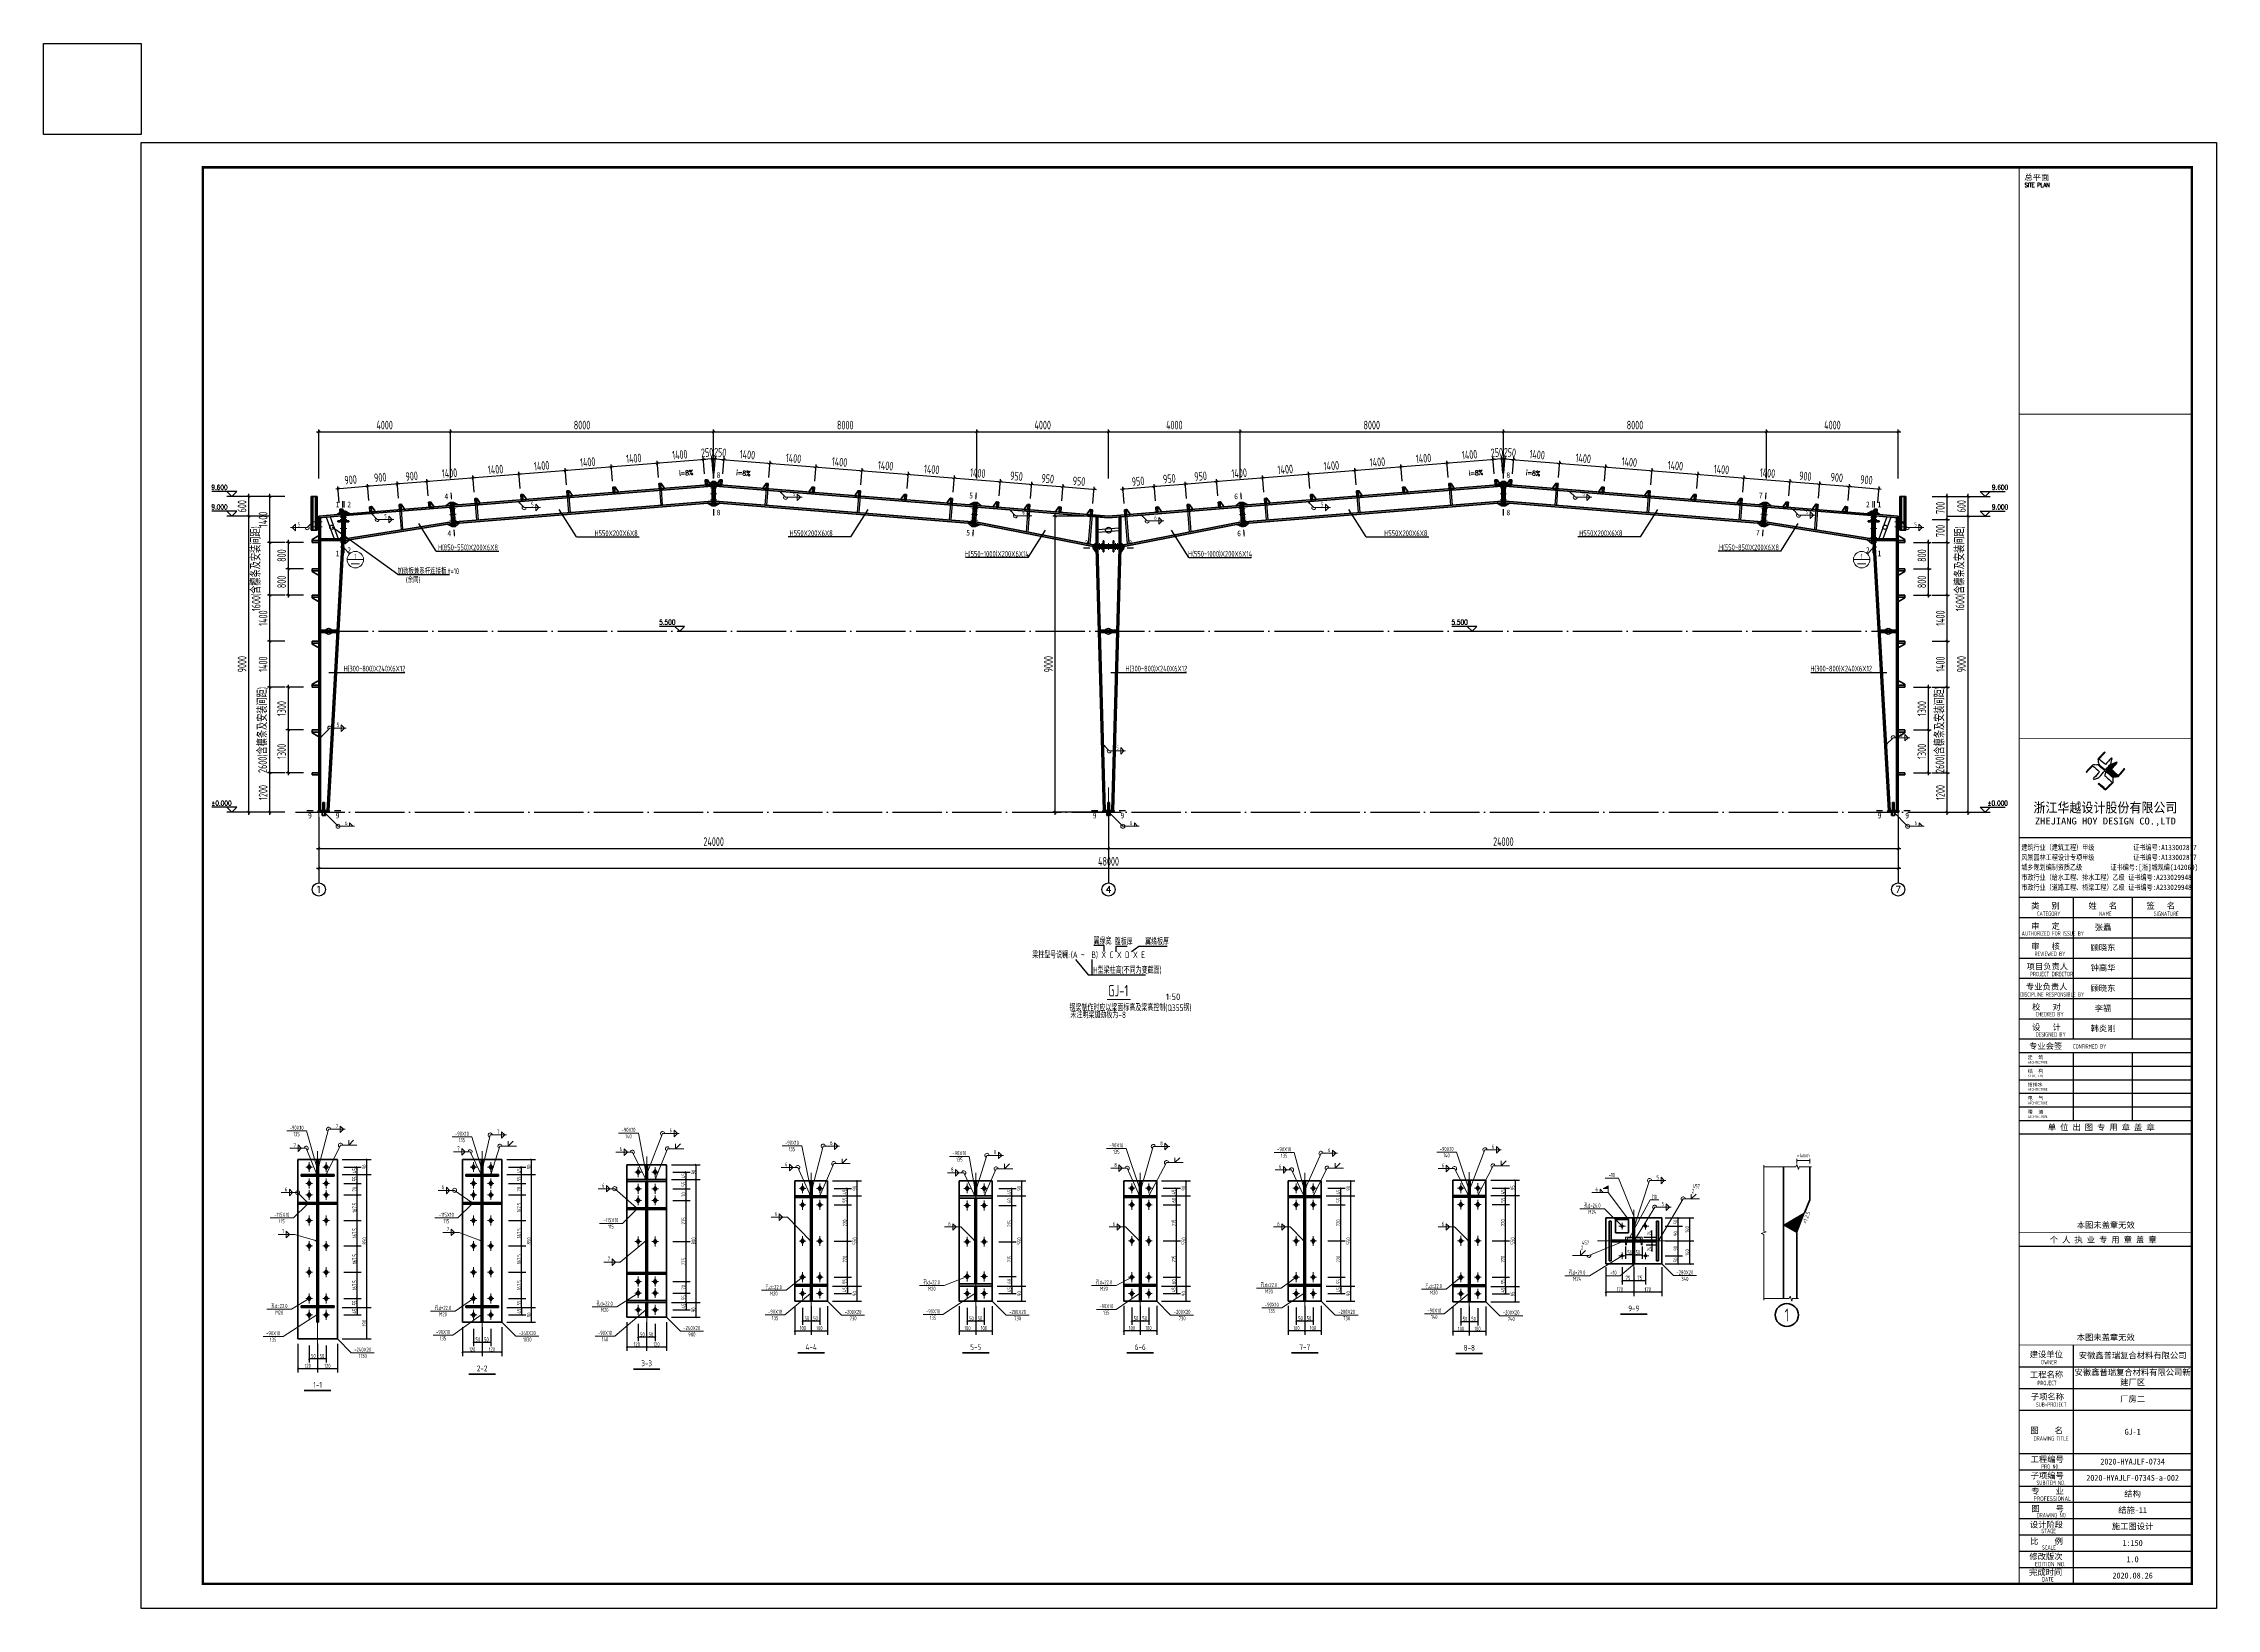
# Model space of a CAD drawing. Header units: millimetres. Extents: x 6950065 to 7140129, y 16284814 to 19754034.
# Drawn here: x 6974468 to 7106551, y 18010034 to 18105161 of the extents above; entities that cross this region are included whole.
import ezdxf
from ezdxf.enums import TextEntityAlignment as Align

# ---------------------------------------------------------------- set-up
doc = ezdxf.new("R2010")
doc.units = ezdxf.units.MM
doc.header["$LTSCALE"] = 1500
doc.header["$MEASUREMENT"] = 0
for name, pattern in [('DOTE', [2.42, 2, -0.2, 0.02, -0.2]), ('线型2', [5, 3, -2]), ('线型4', [2.5, 1.5, -1]), ('线型6', [8.75, 5, -1.25, 1.25, -1.25])]:
    doc.linetypes.add(name, pattern=pattern)
doc.layers.get('Defpoints').update_dxf_attribs({"color": 1})
for name, color, linetype, lineweight in [('10', 7, 'Continuous', 35), ('111', 9, '线型6', 18), ('114', 2, 'Continuous', 18), ('116', 1, 'Continuous', 35), ('12', 2, 'Continuous', 35), ('14', 2, 'Continuous', 35), ('20', 2, 'Continuous', 35), ('墙线__粗线', 7, 'Continuous', 18), ('字符串标注', 9, 'Continuous', 18), ('尺寸标注', 9, 'Continuous', 18), ('柱子', 3, 'Continuous', 35), ('焊缝标注', 9, 'Continuous', 18), ('索引符号标注', 9, 'Continuous', 18), ('螺栓孔标注', 9, 'Continuous', 18), ('钢板标注', 9, 'Continuous', 18)]:
    doc.layers.add(name, color=color, linetype=linetype, lineweight=lineweight)
for name, color, linetype in [('AXIS', 3, 'Continuous'), ('BALCONY', 6, 'Continuous'), ('C型钢', 6, 'Continuous'), ('dim', 7, 'Continuous'), ('DIM_ELEV', 3, 'Continuous'), ('PUB_DIM', 161, 'Continuous'), ('PUB_TITLE', 4, 'Continuous'), ('THICK', 6, 'Continuous'), ('TK', 4, 'Continuous')]:
    doc.layers.add(name, color=color, linetype=linetype)
doc.styles.add('-宋体', font='', dxfattribs={"width": 0.8})
doc.styles.add('_TCH_AXIS', font='COMPLEX', dxfattribs={"bigfont": 'GBCBIG'})
doc.styles.add('_TCH_DIM', font='SIMPLEX', dxfattribs={"bigfont": 'GBCBIG'})
doc.styles.add('FromPkpm', font='Pkpmeng', dxfattribs={"width": 0.7, "bigfont": 'hztxt'})
doc.styles.add('HT', font='simhei.ttf', dxfattribs={"width": 0.7})
doc.styles.add('hztxt', font='Pkpmeng', dxfattribs={"width": 0.7, "bigfont": 'hztxt'})
doc.styles.add('ROMANS', font='romans', dxfattribs={"width": 0.65, "height": 231.275})
doc.styles.add('TSSD_Dimension', font='Tssdeng.shx', dxfattribs={"width": 0.7, "bigfont": 'hztxt.shx'})
doc.styles.add('TSSD_REIN', font='tssdeng.shx', dxfattribs={"width": 0.7, "bigfont": 'tssdchn.shx'})
doc.styles.add('图签宋体', font='', dxfattribs={"height": 300})
doc.styles.add('图签黑体', font='simhei.ttf', dxfattribs={"height": 550})
doc.styles.add('黑体', font='simhei.ttf', dxfattribs={"width": 0.8})
doc.styles.get('-宋体').set_extended_font_data('SimSun')
doc.styles.get('图签宋体').set_extended_font_data('NSimSun')
doc.dimstyles.new('Pkpm_1.00', dxfattribs={"dimtxt": 250, "dimasz": 100, "dimexe": 250, "dimexo": 0.0625, "dimgap": 30, "dimtad": 1, "dimdec": 0, "dimrnd": 5, "dimzin": 0, "dimdsep": 46, "dimtxsty": 'FromPkpm', "dimblk1": 'ARCHTICK', "dimblk2": 'ARCHTICK', "dimsah": 1, "dimcen": 0.09, "dimadec": 0, "dimazin": 0, "dimtfac": 1, "dimtdec": 0, "dimtix": 1, "dimtmove": 2, "dimatfit": 1, "dimfxl": 0, "dimtolj": 1, "dimtzin": 0, "dimarcsym": 0})
doc.dimstyles.new('TSSD_75_150', dxfattribs={"dimtxt": 525, "dimasz": 150, "dimexe": 150, "dimexo": 375, "dimgap": 150, "dimtad": 1, "dimdec": 0, "dimlfac": 0.5, "dimzin": 0, "dimdsep": 46, "dimtxsty": 'TSSD_Dimension', "dimblk": 'ARCHTICK', "dimblk1": 'ARCHTICK', "dimblk2": 'ARCHTICK', "dimcen": 0, "dimdle": 150, "dimclrt": 7, "dimadec": 0, "dimazin": 0, "dimtfac": 1, "dimtdec": 0, "dimtix": 1, "dimtmove": 2, "dimatfit": 3, "dimfxl": 0, "dimtolj": 1, "dimtzin": 0, "dimarcsym": 0})

# ---------------------------------------------------------------- blocks, each defined once
blk = doc.blocks.new('_ArchTick')
at = {"color": 0, "linetype": 'ByBlock', "const_width": 0.4}
blk.add_lwpolyline([(-0.5, -0.5), (0.5, 0.5)], dxfattribs=at)
blk = doc.blocks.new('*D159')
at = {"layer": 'Defpoints', "color": 0}
for p in [(6991204, 18058433), (7039204, 18058433), (7039204, 18056233)]:
    blk.add_point(p, dxfattribs=at)
at = {"layer": 'dim', "color": 0, "lineweight": -2}
for p, q in [((6991204, 18058058), (6991204, 18056083)), ((7039204, 18058058), (7039204, 18056083)), ((6991054, 18056233), (7039354, 18056233))]:
    blk.add_line(p, q, dxfattribs=at)
at = {"layer": 'dim', "color": 0, "lineweight": -2, "xscale": 150, "yscale": 150, "zscale": 150, "rotation": 180}
blk.add_blockref('_ArchTick', (6991204, 18056233), dxfattribs=at)
at = {"layer": 'dim', "color": 0, "lineweight": -2, "xscale": 150, "yscale": 150, "zscale": 150}
blk.add_blockref('_ArchTick', (7039204, 18056233), dxfattribs=at)
at = {"layer": 'dim', "color": 7, "insert": (7015204, 18056646), "char_height": 525, "attachment_point": 5, "style": 'TSSD_Dimension'}
blk.add_mtext('\\A1;24000', dxfattribs=at)
blk = doc.blocks.new('*D160')
at = {"layer": 'Defpoints', "color": 0}
for p in [(7039204, 18058433), (7087204, 18058433), (7087204, 18056233)]:
    blk.add_point(p, dxfattribs=at)
at = {"layer": 'dim', "color": 0, "lineweight": -2}
for p, q in [((7039204, 18058058), (7039204, 18056083)), ((7087204, 18058058), (7087204, 18056083)), ((7039054, 18056233), (7087354, 18056233))]:
    blk.add_line(p, q, dxfattribs=at)
at = {"layer": 'dim', "color": 0, "lineweight": -2, "xscale": 150, "yscale": 150, "zscale": 150, "rotation": 180}
blk.add_blockref('_ArchTick', (7039204, 18056233), dxfattribs=at)
at = {"layer": 'dim', "color": 0, "lineweight": -2, "xscale": 150, "yscale": 150, "zscale": 150}
blk.add_blockref('_ArchTick', (7087204, 18056233), dxfattribs=at)
at = {"layer": 'dim', "color": 7, "insert": (7063204, 18056646), "char_height": 525, "attachment_point": 5, "style": 'TSSD_Dimension'}
blk.add_mtext('\\A1;24000', dxfattribs=at)
blk = doc.blocks.new('*D161')
at = {"layer": 'Defpoints', "color": 0}
for p in [(6991204, 18057933), (7087204, 18057933), (7087204, 18055033)]:
    blk.add_point(p, dxfattribs=at)
at = {"layer": 'dim', "color": 0, "lineweight": -2}
for p, q in [((6991204, 18057558), (6991204, 18054883)), ((7087204, 18057558), (7087204, 18054883)), ((6991054, 18055033), (7087354, 18055033))]:
    blk.add_line(p, q, dxfattribs=at)
at = {"layer": 'dim', "color": 0, "lineweight": -2, "xscale": 150, "yscale": 150, "zscale": 150, "rotation": 180}
blk.add_blockref('_ArchTick', (6991204, 18055033), dxfattribs=at)
at = {"layer": 'dim', "color": 0, "lineweight": -2, "xscale": 150, "yscale": 150, "zscale": 150}
blk.add_blockref('_ArchTick', (7087204, 18055033), dxfattribs=at)
at = {"layer": 'dim', "color": 7, "insert": (7039204, 18055446), "char_height": 525, "attachment_point": 5, "style": 'TSSD_Dimension'}
blk.add_mtext('\\A1;48000', dxfattribs=at)
blk = doc.blocks.new('*D162')
at = {"layer": 'Defpoints', "color": 0}
for p in [(6986950, 18076434), (6988599, 18076434), (6988599, 18058433)]:
    blk.add_point(p, dxfattribs=at)
at = {"layer": 'dim', "color": 0, "lineweight": -2}
for p, q in [((6988224, 18076434), (6986800, 18076434)), ((6986950, 18058283), (6986950, 18076584)), ((6988224, 18058433), (6986800, 18058433))]:
    blk.add_line(p, q, dxfattribs=at)
at = {"layer": 'dim', "color": 0, "lineweight": -2, "xscale": 150, "yscale": 150, "zscale": 150}
for p, rotation in [((6986950, 18076434), 90), ((6986950, 18058433), 270)]:
    blk.add_blockref('_ArchTick', p, dxfattribs=dict(at, rotation=rotation))
at = {"layer": 'dim', "color": 7, "insert": (6986537, 18067433), "char_height": 525, "attachment_point": 5, "rotation": 90, "style": 'TSSD_Dimension'}
blk.add_mtext('\\A1;9000', dxfattribs=at)
blk = doc.blocks.new('*D163')
at = {"layer": 'Defpoints', "color": 0}
for p in [(6986950, 18077633), (6988599, 18077633), (6988599, 18076434)]:
    blk.add_point(p, dxfattribs=at)
at = {"layer": 'dim', "color": 0, "lineweight": -2}
for p, q in [((6988224, 18077633), (6986800, 18077633)), ((6986950, 18076284), (6986950, 18077783)), ((6988224, 18076434), (6986800, 18076434))]:
    blk.add_line(p, q, dxfattribs=at)
at = {"layer": 'dim', "color": 0, "lineweight": -2, "xscale": 150, "yscale": 150, "zscale": 150}
for p, rotation in [((6986950, 18077633), 90), ((6986950, 18076434), 270)]:
    blk.add_blockref('_ArchTick', p, dxfattribs=dict(at, rotation=rotation))
at = {"layer": 'dim', "color": 7, "insert": (6986537, 18077033), "char_height": 525, "attachment_point": 5, "rotation": 90, "style": 'TSSD_Dimension'}
blk.add_mtext('\\A1;600', dxfattribs=at)
blk = doc.blocks.new('*D164')
at = {"layer": 'Defpoints', "color": 0}
for p in [(7035964, 18076433), (7039204, 18076433), (7039204, 18058433)]:
    blk.add_point(p, dxfattribs=at)
at = {"layer": 'dim', "color": 0, "lineweight": -2}
for p, q in [((7038829, 18076433), (7035814, 18076433)), ((7035964, 18058283), (7035964, 18076583)), ((7038829, 18058433), (7035814, 18058433))]:
    blk.add_line(p, q, dxfattribs=at)
at = {"layer": 'dim', "color": 0, "lineweight": -2, "xscale": 150, "yscale": 150, "zscale": 150}
for p, rotation in [((7035964, 18076433), 90), ((7035964, 18058433), 270)]:
    blk.add_blockref('_ArchTick', p, dxfattribs=dict(at, rotation=rotation))
at = {"layer": 'dim', "color": 7, "insert": (7035551, 18067433), "char_height": 525, "attachment_point": 5, "rotation": 90, "style": 'TSSD_Dimension'}
blk.add_mtext('\\A1;9000', dxfattribs=at)
blk = doc.blocks.new('*D165')
at = {"layer": 'Defpoints', "color": 0}
for p in [(6999204, 18081553), (6991204, 18078353), (6999204, 18078353)]:
    blk.add_point(p, dxfattribs=at)
at = {"layer": 'dim', "color": 0, "lineweight": -2}
for p, q in [((6991054, 18081553), (6999354, 18081553)), ((6991204, 18078728), (6991204, 18081703)), ((6999204, 18078728), (6999204, 18081703))]:
    blk.add_line(p, q, dxfattribs=at)
at = {"layer": 'dim', "color": 0, "lineweight": -2, "xscale": 150, "yscale": 150, "zscale": 150, "rotation": 180}
blk.add_blockref('_ArchTick', (6991204, 18081553), dxfattribs=at)
at = {"layer": 'dim', "color": 0, "lineweight": -2, "xscale": 150, "yscale": 150, "zscale": 150}
blk.add_blockref('_ArchTick', (6999204, 18081553), dxfattribs=at)
at = {"layer": 'dim', "color": 7, "insert": (6995204, 18081966), "char_height": 525, "attachment_point": 5, "style": 'TSSD_Dimension'}
blk.add_mtext('\\A1;4000', dxfattribs=at)
blk = doc.blocks.new('*D166')
at = {"layer": 'Defpoints', "color": 0}
for p in [(7015204, 18081553), (6999204, 18078353), (7015204, 18078353)]:
    blk.add_point(p, dxfattribs=at)
at = {"layer": 'dim', "color": 0, "lineweight": -2}
for p, q in [((6999054, 18081553), (7015354, 18081553)), ((6999204, 18078728), (6999204, 18081703)), ((7015204, 18078728), (7015204, 18081703))]:
    blk.add_line(p, q, dxfattribs=at)
at = {"layer": 'dim', "color": 0, "lineweight": -2, "xscale": 150, "yscale": 150, "zscale": 150, "rotation": 180}
blk.add_blockref('_ArchTick', (6999204, 18081553), dxfattribs=at)
at = {"layer": 'dim', "color": 0, "lineweight": -2, "xscale": 150, "yscale": 150, "zscale": 150}
blk.add_blockref('_ArchTick', (7015204, 18081553), dxfattribs=at)
at = {"layer": 'dim', "color": 7, "insert": (7007204, 18081966), "char_height": 525, "attachment_point": 5, "style": 'TSSD_Dimension'}
blk.add_mtext('\\A1;8000', dxfattribs=at)
blk = doc.blocks.new('*D167')
at = {"layer": 'Defpoints', "color": 0}
for p in [(7031204, 18081553), (7015204, 18078353), (7031204, 18078353)]:
    blk.add_point(p, dxfattribs=at)
at = {"layer": 'dim', "color": 0, "lineweight": -2}
for p, q in [((7015054, 18081553), (7031354, 18081553)), ((7015204, 18078728), (7015204, 18081703)), ((7031204, 18078728), (7031204, 18081703))]:
    blk.add_line(p, q, dxfattribs=at)
at = {"layer": 'dim', "color": 0, "lineweight": -2, "xscale": 150, "yscale": 150, "zscale": 150, "rotation": 180}
blk.add_blockref('_ArchTick', (7015204, 18081553), dxfattribs=at)
at = {"layer": 'dim', "color": 0, "lineweight": -2, "xscale": 150, "yscale": 150, "zscale": 150}
blk.add_blockref('_ArchTick', (7031204, 18081553), dxfattribs=at)
at = {"layer": 'dim', "color": 7, "insert": (7023204, 18081966), "char_height": 525, "attachment_point": 5, "style": 'TSSD_Dimension'}
blk.add_mtext('\\A1;8000', dxfattribs=at)
blk = doc.blocks.new('*D168')
at = {"layer": 'Defpoints', "color": 0}
for p in [(7039204, 18081553), (7031204, 18078353), (7039204, 18078353)]:
    blk.add_point(p, dxfattribs=at)
at = {"layer": 'dim', "color": 0, "lineweight": -2}
for p, q in [((7031054, 18081553), (7039354, 18081553)), ((7031204, 18078728), (7031204, 18081703)), ((7039204, 18078728), (7039204, 18081703))]:
    blk.add_line(p, q, dxfattribs=at)
at = {"layer": 'dim', "color": 0, "lineweight": -2, "xscale": 150, "yscale": 150, "zscale": 150, "rotation": 180}
blk.add_blockref('_ArchTick', (7031204, 18081553), dxfattribs=at)
at = {"layer": 'dim', "color": 0, "lineweight": -2, "xscale": 150, "yscale": 150, "zscale": 150}
blk.add_blockref('_ArchTick', (7039204, 18081553), dxfattribs=at)
at = {"layer": 'dim', "color": 7, "insert": (7035204, 18081966), "char_height": 525, "attachment_point": 5, "style": 'TSSD_Dimension'}
blk.add_mtext('\\A1;4000', dxfattribs=at)
blk = doc.blocks.new('*D169')
at = {"layer": 'Defpoints', "color": 0}
for p in [(7047204, 18081553), (7039204, 18078353), (7047204, 18078353)]:
    blk.add_point(p, dxfattribs=at)
at = {"layer": 'dim', "color": 0, "lineweight": -2}
for p, q in [((7039054, 18081553), (7047354, 18081553)), ((7039204, 18078728), (7039204, 18081703)), ((7047204, 18078728), (7047204, 18081703))]:
    blk.add_line(p, q, dxfattribs=at)
at = {"layer": 'dim', "color": 0, "lineweight": -2, "xscale": 150, "yscale": 150, "zscale": 150, "rotation": 180}
blk.add_blockref('_ArchTick', (7039204, 18081553), dxfattribs=at)
at = {"layer": 'dim', "color": 0, "lineweight": -2, "xscale": 150, "yscale": 150, "zscale": 150}
blk.add_blockref('_ArchTick', (7047204, 18081553), dxfattribs=at)
at = {"layer": 'dim', "color": 7, "insert": (7043204, 18081966), "char_height": 525, "attachment_point": 5, "style": 'TSSD_Dimension'}
blk.add_mtext('\\A1;4000', dxfattribs=at)
blk = doc.blocks.new('*D170')
at = {"layer": 'Defpoints', "color": 0}
for p in [(7063204, 18081553), (7047204, 18078353), (7063204, 18078353)]:
    blk.add_point(p, dxfattribs=at)
at = {"layer": 'dim', "color": 0, "lineweight": -2}
for p, q in [((7047054, 18081553), (7063354, 18081553)), ((7047204, 18078728), (7047204, 18081703)), ((7063204, 18078728), (7063204, 18081703))]:
    blk.add_line(p, q, dxfattribs=at)
at = {"layer": 'dim', "color": 0, "lineweight": -2, "xscale": 150, "yscale": 150, "zscale": 150, "rotation": 180}
blk.add_blockref('_ArchTick', (7047204, 18081553), dxfattribs=at)
at = {"layer": 'dim', "color": 0, "lineweight": -2, "xscale": 150, "yscale": 150, "zscale": 150}
blk.add_blockref('_ArchTick', (7063204, 18081553), dxfattribs=at)
at = {"layer": 'dim', "color": 7, "insert": (7055204, 18081966), "char_height": 525, "attachment_point": 5, "style": 'TSSD_Dimension'}
blk.add_mtext('\\A1;8000', dxfattribs=at)
blk = doc.blocks.new('*D171')
at = {"layer": 'Defpoints', "color": 0}
for p in [(7079204, 18081553), (7063204, 18078353), (7079204, 18078353)]:
    blk.add_point(p, dxfattribs=at)
at = {"layer": 'dim', "color": 0, "lineweight": -2}
for p, q in [((7063054, 18081553), (7079354, 18081553)), ((7063204, 18078728), (7063204, 18081703)), ((7079204, 18078728), (7079204, 18081703))]:
    blk.add_line(p, q, dxfattribs=at)
at = {"layer": 'dim', "color": 0, "lineweight": -2, "xscale": 150, "yscale": 150, "zscale": 150, "rotation": 180}
blk.add_blockref('_ArchTick', (7063204, 18081553), dxfattribs=at)
at = {"layer": 'dim', "color": 0, "lineweight": -2, "xscale": 150, "yscale": 150, "zscale": 150}
blk.add_blockref('_ArchTick', (7079204, 18081553), dxfattribs=at)
at = {"layer": 'dim', "color": 7, "insert": (7071204, 18081966), "char_height": 525, "attachment_point": 5, "style": 'TSSD_Dimension'}
blk.add_mtext('\\A1;8000', dxfattribs=at)
blk = doc.blocks.new('*D172')
at = {"layer": 'Defpoints', "color": 0}
for p in [(7087204, 18081553), (7079204, 18078353), (7087204, 18078353)]:
    blk.add_point(p, dxfattribs=at)
at = {"layer": 'dim', "color": 0, "lineweight": -2}
for p, q in [((7079054, 18081553), (7087354, 18081553)), ((7079204, 18078728), (7079204, 18081703)), ((7087204, 18078728), (7087204, 18081703))]:
    blk.add_line(p, q, dxfattribs=at)
at = {"layer": 'dim', "color": 0, "lineweight": -2, "xscale": 150, "yscale": 150, "zscale": 150, "rotation": 180}
blk.add_blockref('_ArchTick', (7079204, 18081553), dxfattribs=at)
at = {"layer": 'dim', "color": 0, "lineweight": -2, "xscale": 150, "yscale": 150, "zscale": 150}
blk.add_blockref('_ArchTick', (7087204, 18081553), dxfattribs=at)
at = {"layer": 'dim', "color": 7, "insert": (7083204, 18081966), "char_height": 525, "attachment_point": 5, "style": 'TSSD_Dimension'}
blk.add_mtext('\\A1;4000', dxfattribs=at)
blk = doc.blocks.new('*D173')
at = {"layer": 'Defpoints', "color": 0, "linetype": 'Continuous'}
for p in [(6992332, 18036870), (6992332, 18036420), (6993532, 18036870)]:
    blk.add_point(p, dxfattribs=at)
at = {"layer": '尺寸标注', "color": 0, "linetype": 'Continuous', "lineweight": -2}
for p, q in [((6992732, 18036870), (6993782, 18036870)), ((6992732, 18036420), (6993782, 18036420)), ((6993532, 18036420), (6993532, 18036870))]:
    blk.add_line(p, q, dxfattribs=at)
at = {"layer": '尺寸标注', "color": 0, "linetype": 'Continuous', "lineweight": -2, "xscale": 100, "yscale": 100, "zscale": 100}
for p, rotation in [((6993532, 18036870), 90), ((6993532, 18036420), 270)]:
    blk.add_blockref('_ArchTick', p, dxfattribs=dict(at, rotation=rotation))
at = {"layer": '尺寸标注', "color": 0, "linetype": 'Continuous', "lineweight": 18, "insert": (6993377, 18036645), "char_height": 250, "attachment_point": 5, "rotation": 90, "style": 'FromPkpm'}
blk.add_mtext('\\A1;45', dxfattribs=at)
blk = doc.blocks.new('*D174')
at = {"layer": 'Defpoints', "color": 0, "linetype": 'Continuous'}
for p in [(6992332, 18036420), (6992332, 18035870), (6993532, 18036420)]:
    blk.add_point(p, dxfattribs=at)
at = {"layer": '尺寸标注', "color": 0, "linetype": 'Continuous', "lineweight": -2}
for p, q in [((6992732, 18036420), (6993782, 18036420)), ((6992732, 18035870), (6993782, 18035870)), ((6993532, 18035870), (6993532, 18036420))]:
    blk.add_line(p, q, dxfattribs=at)
at = {"layer": '尺寸标注', "color": 0, "linetype": 'Continuous', "lineweight": -2, "xscale": 100, "yscale": 100, "zscale": 100}
for p, rotation in [((6993532, 18036420), 90), ((6993532, 18035870), 270)]:
    blk.add_blockref('_ArchTick', p, dxfattribs=dict(at, rotation=rotation))
at = {"layer": '尺寸标注', "color": 0, "linetype": 'Continuous', "lineweight": 18, "insert": (6993377, 18036145), "char_height": 250, "attachment_point": 5, "rotation": 90, "style": 'FromPkpm'}
blk.add_mtext('\\A1;55', dxfattribs=at)
blk = doc.blocks.new('*D175')
at = {"layer": 'Defpoints', "color": 0, "linetype": 'Continuous'}
for p in [(6992332, 18035870), (6993532, 18035870), (6992332, 18035170)]:
    blk.add_point(p, dxfattribs=at)
at = {"layer": '尺寸标注', "color": 0, "linetype": 'Continuous', "lineweight": -2}
for p, q in [((6992732, 18035870), (6993782, 18035870)), ((6993532, 18035170), (6993532, 18035870)), ((6992732, 18035170), (6993782, 18035170))]:
    blk.add_line(p, q, dxfattribs=at)
at = {"layer": '尺寸标注', "color": 0, "linetype": 'Continuous', "lineweight": -2, "xscale": 100, "yscale": 100, "zscale": 100}
for p, rotation in [((6993532, 18035870), 90), ((6993532, 18035170), 270)]:
    blk.add_blockref('_ArchTick', p, dxfattribs=dict(at, rotation=rotation))
at = {"layer": '尺寸标注', "color": 0, "linetype": 'Continuous', "lineweight": 18, "insert": (6993377, 18035520), "char_height": 250, "attachment_point": 5, "rotation": 90, "style": 'FromPkpm'}
blk.add_mtext('\\A1;70', dxfattribs=at)
blk = doc.blocks.new('*D176')
at = {"layer": 'Defpoints', "color": 0, "linetype": 'Continuous'}
for p in [(6992332, 18028331), (6993532, 18028331), (6992332, 18027881)]:
    blk.add_point(p, dxfattribs=at)
at = {"layer": '尺寸标注', "color": 0, "linetype": 'Continuous', "lineweight": -2}
for p, q in [((6992732, 18028331), (6993782, 18028331)), ((6993532, 18028331), (6993532, 18027881)), ((6992732, 18027881), (6993782, 18027881))]:
    blk.add_line(p, q, dxfattribs=at)
at = {"layer": '尺寸标注', "color": 0, "linetype": 'Continuous', "lineweight": -2, "xscale": 100, "yscale": 100, "zscale": 100}
for p, rotation in [((6993532, 18028331), 90), ((6993532, 18027881), 270)]:
    blk.add_blockref('_ArchTick', p, dxfattribs=dict(at, rotation=rotation))
at = {"layer": '尺寸标注', "color": 0, "linetype": 'Continuous', "lineweight": 18, "insert": (6993377, 18028106), "char_height": 250, "attachment_point": 5, "rotation": 90, "style": 'FromPkpm'}
blk.add_mtext('\\A1;45', dxfattribs=at)
blk = doc.blocks.new('*D177')
at = {"layer": 'Defpoints', "color": 0, "linetype": 'Continuous'}
for p in [(6992332, 18028881), (6992332, 18028331), (6993532, 18028881)]:
    blk.add_point(p, dxfattribs=at)
at = {"layer": '尺寸标注', "color": 0, "linetype": 'Continuous', "lineweight": -2}
for p, q in [((6992732, 18028881), (6993782, 18028881)), ((6992732, 18028331), (6993782, 18028331)), ((6993532, 18028331), (6993532, 18028881))]:
    blk.add_line(p, q, dxfattribs=at)
at = {"layer": '尺寸标注', "color": 0, "linetype": 'Continuous', "lineweight": -2, "xscale": 100, "yscale": 100, "zscale": 100}
for p, rotation in [((6993532, 18028881), 90), ((6993532, 18028331), 270)]:
    blk.add_blockref('_ArchTick', p, dxfattribs=dict(at, rotation=rotation))
at = {"layer": '尺寸标注', "color": 0, "linetype": 'Continuous', "lineweight": 18, "insert": (6993377, 18028606), "char_height": 250, "attachment_point": 5, "rotation": 90, "style": 'FromPkpm'}
blk.add_mtext('\\A1;55', dxfattribs=at)
blk = doc.blocks.new('*D178')
at = {"layer": 'Defpoints', "color": 0, "linetype": 'Continuous'}
for p in [(6992332, 18035170), (6993532, 18035170), (6992332, 18033620)]:
    blk.add_point(p, dxfattribs=at)
at = {"layer": '尺寸标注', "color": 0, "linetype": 'Continuous', "lineweight": -2}
for p, q in [((6992732, 18035170), (6993782, 18035170)), ((6993532, 18033620), (6993532, 18035170)), ((6992732, 18033620), (6993782, 18033620))]:
    blk.add_line(p, q, dxfattribs=at)
at = {"layer": '尺寸标注', "color": 0, "linetype": 'Continuous', "lineweight": -2, "xscale": 100, "yscale": 100, "zscale": 100}
for p, rotation in [((6993532, 18035170), 90), ((6993532, 18033620), 270)]:
    blk.add_blockref('_ArchTick', p, dxfattribs=dict(at, rotation=rotation))
at = {"layer": '尺寸标注', "color": 0, "linetype": 'Continuous', "lineweight": 18, "insert": (6993377, 18034395), "char_height": 250, "attachment_point": 5, "rotation": 90, "style": 'FromPkpm'}
blk.add_mtext('\\A1;167.5', dxfattribs=at)
blk = doc.blocks.new('*D179')
at = {"layer": 'Defpoints', "color": 0, "linetype": 'Continuous'}
for p in [(6992332, 18032070), (6993532, 18032070), (6992332, 18030476)]:
    blk.add_point(p, dxfattribs=at)
at = {"layer": '尺寸标注', "color": 0, "linetype": 'Continuous', "lineweight": -2}
for p, q in [((6992732, 18032070), (6993782, 18032070)), ((6993532, 18030476), (6993532, 18032070)), ((6992732, 18030476), (6993782, 18030476))]:
    blk.add_line(p, q, dxfattribs=at)
at = {"layer": '尺寸标注', "color": 0, "linetype": 'Continuous', "lineweight": -2, "xscale": 100, "yscale": 100, "zscale": 100}
for p, rotation in [((6993532, 18032070), 90), ((6993532, 18030476), 270)]:
    blk.add_blockref('_ArchTick', p, dxfattribs=dict(at, rotation=rotation))
at = {"layer": '尺寸标注', "color": 0, "linetype": 'Continuous', "lineweight": 18, "insert": (6993377, 18031273), "char_height": 250, "attachment_point": 5, "rotation": 90, "style": 'FromPkpm'}
blk.add_mtext('\\A1;167.5', dxfattribs=at)
blk = doc.blocks.new('*D180')
at = {"layer": 'Defpoints', "color": 0, "linetype": 'Continuous'}
for p in [(6990612, 18026431), (6991132, 18026431), (6991132, 18025231)]:
    blk.add_point(p, dxfattribs=at)
at = {"layer": '尺寸标注', "color": 0, "linetype": 'Continuous', "lineweight": -2}
for p, q in [((6990612, 18026031), (6990612, 18024981)), ((6991132, 18026031), (6991132, 18024981)), ((6990612, 18025231), (6991132, 18025231))]:
    blk.add_line(p, q, dxfattribs=at)
at = {"layer": '尺寸标注', "color": 0, "linetype": 'Continuous', "lineweight": -2, "xscale": 100, "yscale": 100, "zscale": 100, "rotation": 180}
blk.add_blockref('_ArchTick', (6990612, 18025231), dxfattribs=at)
at = {"layer": '尺寸标注', "color": 0, "linetype": 'Continuous', "lineweight": -2, "xscale": 100, "yscale": 100, "zscale": 100}
blk.add_blockref('_ArchTick', (6991132, 18025231), dxfattribs=at)
at = {"layer": '尺寸标注', "color": 0, "linetype": 'Continuous', "lineweight": 18, "insert": (6990872, 18025386), "char_height": 250, "attachment_point": 5, "style": 'FromPkpm'}
blk.add_mtext('\\A1;50', dxfattribs=at)
blk = doc.blocks.new('*D181')
at = {"layer": 'Defpoints', "color": 0, "linetype": 'Continuous'}
for p in [(6991132, 18026431), (6991652, 18026431), (6991652, 18025231)]:
    blk.add_point(p, dxfattribs=at)
at = {"layer": '尺寸标注', "color": 0, "linetype": 'Continuous', "lineweight": -2}
for p, q in [((6991132, 18026031), (6991132, 18024981)), ((6991652, 18026031), (6991652, 18024981)), ((6991132, 18025231), (6991652, 18025231))]:
    blk.add_line(p, q, dxfattribs=at)
at = {"layer": '尺寸标注', "color": 0, "linetype": 'Continuous', "lineweight": -2, "xscale": 100, "yscale": 100, "zscale": 100, "rotation": 180}
blk.add_blockref('_ArchTick', (6991132, 18025231), dxfattribs=at)
at = {"layer": '尺寸标注', "color": 0, "linetype": 'Continuous', "lineweight": -2, "xscale": 100, "yscale": 100, "zscale": 100}
blk.add_blockref('_ArchTick', (6991652, 18025231), dxfattribs=at)
at = {"layer": '尺寸标注', "color": 0, "linetype": 'Continuous', "lineweight": 18, "insert": (6991392, 18025386), "char_height": 250, "attachment_point": 5, "style": 'FromPkpm'}
blk.add_mtext('\\A1;50', dxfattribs=at)
blk = doc.blocks.new('*D182')
at = {"layer": 'Defpoints', "color": 0, "linetype": 'Continuous'}
for p in [(6989932, 18026431), (6991132, 18026431), (6991132, 18024631)]:
    blk.add_point(p, dxfattribs=at)
at = {"layer": '尺寸标注', "color": 0, "linetype": 'Continuous', "lineweight": -2}
for p, q in [((6989932, 18026131), (6989932, 18024381)), ((6991132, 18026131), (6991132, 18024381)), ((6989932, 18024631), (6991132, 18024631))]:
    blk.add_line(p, q, dxfattribs=at)
at = {"layer": '尺寸标注', "color": 0, "linetype": 'Continuous', "lineweight": -2, "xscale": 100, "yscale": 100, "zscale": 100, "rotation": 180}
blk.add_blockref('_ArchTick', (6989932, 18024631), dxfattribs=at)
at = {"layer": '尺寸标注', "color": 0, "linetype": 'Continuous', "lineweight": -2, "xscale": 100, "yscale": 100, "zscale": 100}
blk.add_blockref('_ArchTick', (6991132, 18024631), dxfattribs=at)
at = {"layer": '尺寸标注', "color": 0, "linetype": 'Continuous', "lineweight": 18, "insert": (6990532, 18024786), "char_height": 250, "attachment_point": 5, "style": 'FromPkpm'}
blk.add_mtext('\\A1;120', dxfattribs=at)
blk = doc.blocks.new('*D183')
at = {"layer": 'Defpoints', "color": 0, "linetype": 'Continuous'}
for p in [(6991132, 18026431), (6992332, 18026431), (6992332, 18024631)]:
    blk.add_point(p, dxfattribs=at)
at = {"layer": '尺寸标注', "color": 0, "linetype": 'Continuous', "lineweight": -2}
for p, q in [((6991132, 18026131), (6991132, 18024381)), ((6992332, 18026131), (6992332, 18024381)), ((6991132, 18024631), (6992332, 18024631))]:
    blk.add_line(p, q, dxfattribs=at)
at = {"layer": '尺寸标注', "color": 0, "linetype": 'Continuous', "lineweight": -2, "xscale": 100, "yscale": 100, "zscale": 100, "rotation": 180}
blk.add_blockref('_ArchTick', (6991132, 18024631), dxfattribs=at)
at = {"layer": '尺寸标注', "color": 0, "linetype": 'Continuous', "lineweight": -2, "xscale": 100, "yscale": 100, "zscale": 100}
blk.add_blockref('_ArchTick', (6992332, 18024631), dxfattribs=at)
at = {"layer": '尺寸标注', "color": 0, "linetype": 'Continuous', "lineweight": 18, "insert": (6991732, 18024786), "char_height": 250, "attachment_point": 5, "style": 'FromPkpm'}
blk.add_mtext('\\A1;120', dxfattribs=at)
blk = doc.blocks.new('*D184')
at = {"layer": 'Defpoints', "color": 0, "linetype": 'Continuous'}
for p in [(6992332, 18028331), (6994132, 18028331), (6992332, 18026431)]:
    blk.add_point(p, dxfattribs=at)
at = {"layer": '尺寸标注', "color": 0, "linetype": 'Continuous', "lineweight": -2}
for p, q in [((6992632, 18028331), (6994382, 18028331)), ((6994132, 18026431), (6994132, 18028331)), ((6992632, 18026431), (6994382, 18026431))]:
    blk.add_line(p, q, dxfattribs=at)
at = {"layer": '尺寸标注', "color": 0, "linetype": 'Continuous', "lineweight": -2, "xscale": 100, "yscale": 100, "zscale": 100}
for p, rotation in [((6994132, 18028331), 90), ((6994132, 18026431), 270)]:
    blk.add_blockref('_ArchTick', p, dxfattribs=dict(at, rotation=rotation))
at = {"layer": '尺寸标注', "color": 0, "linetype": 'Continuous', "lineweight": 18, "insert": (6993977, 18027381), "char_height": 250, "attachment_point": 5, "rotation": 90, "style": 'FromPkpm'}
blk.add_mtext('\\A1;190', dxfattribs=at)
blk = doc.blocks.new('*D185')
at = {"layer": 'Defpoints', "color": 0, "linetype": 'Continuous'}
for p in [(6992332, 18036420), (6994132, 18036420), (6992332, 18028331)]:
    blk.add_point(p, dxfattribs=at)
at = {"layer": '尺寸标注', "color": 0, "linetype": 'Continuous', "lineweight": -2}
for p, q in [((6992632, 18036420), (6994382, 18036420)), ((6994132, 18028331), (6994132, 18036420)), ((6992632, 18028331), (6994382, 18028331))]:
    blk.add_line(p, q, dxfattribs=at)
at = {"layer": '尺寸标注', "color": 0, "linetype": 'Continuous', "lineweight": -2, "xscale": 100, "yscale": 100, "zscale": 100}
for p, rotation in [((6994132, 18036420), 90), ((6994132, 18028331), 270)]:
    blk.add_blockref('_ArchTick', p, dxfattribs=dict(at, rotation=rotation))
at = {"layer": '尺寸标注', "color": 0, "linetype": 'Continuous', "lineweight": 18, "insert": (6993977, 18032376), "char_height": 250, "attachment_point": 5, "rotation": 90, "style": 'FromPkpm'}
blk.add_mtext('\\A1;850', dxfattribs=at)
blk = doc.blocks.new('*D186')
at = {"layer": 'Defpoints', "color": 0, "linetype": 'Continuous'}
for p in [(6992332, 18037331), (6994132, 18037331), (6992332, 18036420)]:
    blk.add_point(p, dxfattribs=at)
at = {"layer": '尺寸标注', "color": 0, "linetype": 'Continuous', "lineweight": -2}
for p, q in [((6992632, 18037331), (6994382, 18037331)), ((6994132, 18036420), (6994132, 18037331)), ((6992632, 18036420), (6994382, 18036420))]:
    blk.add_line(p, q, dxfattribs=at)
at = {"layer": '尺寸标注', "color": 0, "linetype": 'Continuous', "lineweight": -2, "xscale": 100, "yscale": 100, "zscale": 100}
for p, rotation in [((6994132, 18037331), 90), ((6994132, 18036420), 270)]:
    blk.add_blockref('_ArchTick', p, dxfattribs=dict(at, rotation=rotation))
at = {"layer": '尺寸标注', "color": 0, "linetype": 'Continuous', "lineweight": 18, "insert": (6993977, 18036876), "char_height": 250, "attachment_point": 5, "rotation": 90, "style": 'FromPkpm'}
blk.add_mtext('\\A1;90', dxfattribs=at)
blk = doc.blocks.new('*D187')
at = {"layer": 'Defpoints', "color": 0, "linetype": 'Continuous'}
for p in [(7002332, 18036870), (7002332, 18036420), (7003532, 18036870)]:
    blk.add_point(p, dxfattribs=at)
at = {"layer": '尺寸标注', "color": 0, "linetype": 'Continuous', "lineweight": -2}
for p, q in [((7002732, 18036870), (7003782, 18036870)), ((7002732, 18036420), (7003782, 18036420)), ((7003532, 18036420), (7003532, 18036870))]:
    blk.add_line(p, q, dxfattribs=at)
at = {"layer": '尺寸标注', "color": 0, "linetype": 'Continuous', "lineweight": -2, "xscale": 100, "yscale": 100, "zscale": 100}
for p, rotation in [((7003532, 18036870), 90), ((7003532, 18036420), 270)]:
    blk.add_blockref('_ArchTick', p, dxfattribs=dict(at, rotation=rotation))
at = {"layer": '尺寸标注', "color": 0, "linetype": 'Continuous', "lineweight": 18, "insert": (7003377, 18036645), "char_height": 250, "attachment_point": 5, "rotation": 90, "style": 'FromPkpm'}
blk.add_mtext('\\A1;45', dxfattribs=at)
blk = doc.blocks.new('*D188')
at = {"layer": 'Defpoints', "color": 0, "linetype": 'Continuous'}
for p in [(7002332, 18036420), (7002332, 18035870), (7003532, 18036420)]:
    blk.add_point(p, dxfattribs=at)
at = {"layer": '尺寸标注', "color": 0, "linetype": 'Continuous', "lineweight": -2}
for p, q in [((7002732, 18036420), (7003782, 18036420)), ((7002732, 18035870), (7003782, 18035870)), ((7003532, 18035870), (7003532, 18036420))]:
    blk.add_line(p, q, dxfattribs=at)
at = {"layer": '尺寸标注', "color": 0, "linetype": 'Continuous', "lineweight": -2, "xscale": 100, "yscale": 100, "zscale": 100}
for p, rotation in [((7003532, 18036420), 90), ((7003532, 18035870), 270)]:
    blk.add_blockref('_ArchTick', p, dxfattribs=dict(at, rotation=rotation))
at = {"layer": '尺寸标注', "color": 0, "linetype": 'Continuous', "lineweight": 18, "insert": (7003377, 18036145), "char_height": 250, "attachment_point": 5, "rotation": 90, "style": 'FromPkpm'}
blk.add_mtext('\\A1;55', dxfattribs=at)
blk = doc.blocks.new('*D189')
at = {"layer": 'Defpoints', "color": 0, "linetype": 'Continuous'}
for p in [(7002332, 18035870), (7003532, 18035870), (7002332, 18035170)]:
    blk.add_point(p, dxfattribs=at)
at = {"layer": '尺寸标注', "color": 0, "linetype": 'Continuous', "lineweight": -2}
for p, q in [((7002732, 18035870), (7003782, 18035870)), ((7003532, 18035170), (7003532, 18035870)), ((7002732, 18035170), (7003782, 18035170))]:
    blk.add_line(p, q, dxfattribs=at)
at = {"layer": '尺寸标注', "color": 0, "linetype": 'Continuous', "lineweight": -2, "xscale": 100, "yscale": 100, "zscale": 100}
for p, rotation in [((7003532, 18035870), 90), ((7003532, 18035170), 270)]:
    blk.add_blockref('_ArchTick', p, dxfattribs=dict(at, rotation=rotation))
at = {"layer": '尺寸标注', "color": 0, "linetype": 'Continuous', "lineweight": 18, "insert": (7003377, 18035520), "char_height": 250, "attachment_point": 5, "rotation": 90, "style": 'FromPkpm'}
blk.add_mtext('\\A1;70', dxfattribs=at)
blk = doc.blocks.new('*D190')
at = {"layer": 'Defpoints', "color": 0, "linetype": 'Continuous'}
for p in [(7002332, 18028331), (7003532, 18028331), (7002332, 18027881)]:
    blk.add_point(p, dxfattribs=at)
at = {"layer": '尺寸标注', "color": 0, "linetype": 'Continuous', "lineweight": -2}
for p, q in [((7002732, 18028331), (7003782, 18028331)), ((7003532, 18028331), (7003532, 18027881)), ((7002732, 18027881), (7003782, 18027881))]:
    blk.add_line(p, q, dxfattribs=at)
at = {"layer": '尺寸标注', "color": 0, "linetype": 'Continuous', "lineweight": -2, "xscale": 100, "yscale": 100, "zscale": 100}
for p, rotation in [((7003532, 18028331), 90), ((7003532, 18027881), 270)]:
    blk.add_blockref('_ArchTick', p, dxfattribs=dict(at, rotation=rotation))
at = {"layer": '尺寸标注', "color": 0, "linetype": 'Continuous', "lineweight": 18, "insert": (7003377, 18028106), "char_height": 250, "attachment_point": 5, "rotation": 90, "style": 'FromPkpm'}
blk.add_mtext('\\A1;45', dxfattribs=at)
blk = doc.blocks.new('*D191')
at = {"layer": 'Defpoints', "color": 0, "linetype": 'Continuous'}
for p in [(7002332, 18028881), (7002332, 18028331), (7003532, 18028881)]:
    blk.add_point(p, dxfattribs=at)
at = {"layer": '尺寸标注', "color": 0, "linetype": 'Continuous', "lineweight": -2}
for p, q in [((7002732, 18028881), (7003782, 18028881)), ((7002732, 18028331), (7003782, 18028331)), ((7003532, 18028331), (7003532, 18028881))]:
    blk.add_line(p, q, dxfattribs=at)
at = {"layer": '尺寸标注', "color": 0, "linetype": 'Continuous', "lineweight": -2, "xscale": 100, "yscale": 100, "zscale": 100}
for p, rotation in [((7003532, 18028881), 90), ((7003532, 18028331), 270)]:
    blk.add_blockref('_ArchTick', p, dxfattribs=dict(at, rotation=rotation))
at = {"layer": '尺寸标注', "color": 0, "linetype": 'Continuous', "lineweight": 18, "insert": (7003377, 18028606), "char_height": 250, "attachment_point": 5, "rotation": 90, "style": 'FromPkpm'}
blk.add_mtext('\\A1;55', dxfattribs=at)
blk = doc.blocks.new('*D192')
at = {"layer": 'Defpoints', "color": 0, "linetype": 'Continuous'}
for p in [(7002332, 18035170), (7003532, 18035170), (7002332, 18033620)]:
    blk.add_point(p, dxfattribs=at)
at = {"layer": '尺寸标注', "color": 0, "linetype": 'Continuous', "lineweight": -2}
for p, q in [((7002732, 18035170), (7003782, 18035170)), ((7003532, 18033620), (7003532, 18035170)), ((7002732, 18033620), (7003782, 18033620))]:
    blk.add_line(p, q, dxfattribs=at)
at = {"layer": '尺寸标注', "color": 0, "linetype": 'Continuous', "lineweight": -2, "xscale": 100, "yscale": 100, "zscale": 100}
for p, rotation in [((7003532, 18035170), 90), ((7003532, 18033620), 270)]:
    blk.add_blockref('_ArchTick', p, dxfattribs=dict(at, rotation=rotation))
at = {"layer": '尺寸标注', "color": 0, "linetype": 'Continuous', "lineweight": 18, "insert": (7003377, 18034395), "char_height": 250, "attachment_point": 5, "rotation": 90, "style": 'FromPkpm'}
blk.add_mtext('\\A1;167.5', dxfattribs=at)
blk = doc.blocks.new('*D193')
at = {"layer": 'Defpoints', "color": 0, "linetype": 'Continuous'}
for p in [(7002332, 18032070), (7003532, 18032070), (7002332, 18030476)]:
    blk.add_point(p, dxfattribs=at)
at = {"layer": '尺寸标注', "color": 0, "linetype": 'Continuous', "lineweight": -2}
for p, q in [((7002732, 18032070), (7003782, 18032070)), ((7003532, 18030476), (7003532, 18032070)), ((7002732, 18030476), (7003782, 18030476))]:
    blk.add_line(p, q, dxfattribs=at)
at = {"layer": '尺寸标注', "color": 0, "linetype": 'Continuous', "lineweight": -2, "xscale": 100, "yscale": 100, "zscale": 100}
for p, rotation in [((7003532, 18032070), 90), ((7003532, 18030476), 270)]:
    blk.add_blockref('_ArchTick', p, dxfattribs=dict(at, rotation=rotation))
at = {"layer": '尺寸标注', "color": 0, "linetype": 'Continuous', "lineweight": 18, "insert": (7003377, 18031273), "char_height": 250, "attachment_point": 5, "rotation": 90, "style": 'FromPkpm'}
blk.add_mtext('\\A1;167.5', dxfattribs=at)
blk = doc.blocks.new('*D194')
at = {"layer": 'Defpoints', "color": 0, "linetype": 'Continuous'}
for p in [(7000612, 18027431), (7001132, 18027431), (7001132, 18026231)]:
    blk.add_point(p, dxfattribs=at)
at = {"layer": '尺寸标注', "color": 0, "linetype": 'Continuous', "lineweight": -2}
for p, q in [((7000612, 18027031), (7000612, 18025981)), ((7001132, 18027031), (7001132, 18025981)), ((7000612, 18026231), (7001132, 18026231))]:
    blk.add_line(p, q, dxfattribs=at)
at = {"layer": '尺寸标注', "color": 0, "linetype": 'Continuous', "lineweight": -2, "xscale": 100, "yscale": 100, "zscale": 100, "rotation": 180}
blk.add_blockref('_ArchTick', (7000612, 18026231), dxfattribs=at)
at = {"layer": '尺寸标注', "color": 0, "linetype": 'Continuous', "lineweight": -2, "xscale": 100, "yscale": 100, "zscale": 100}
blk.add_blockref('_ArchTick', (7001132, 18026231), dxfattribs=at)
at = {"layer": '尺寸标注', "color": 0, "linetype": 'Continuous', "lineweight": 18, "insert": (7000872, 18026386), "char_height": 250, "attachment_point": 5, "style": 'FromPkpm'}
blk.add_mtext('\\A1;50', dxfattribs=at)
blk = doc.blocks.new('*D195')
at = {"layer": 'Defpoints', "color": 0, "linetype": 'Continuous'}
for p in [(7001132, 18027431), (7001652, 18027431), (7001652, 18026231)]:
    blk.add_point(p, dxfattribs=at)
at = {"layer": '尺寸标注', "color": 0, "linetype": 'Continuous', "lineweight": -2}
for p, q in [((7001132, 18027031), (7001132, 18025981)), ((7001652, 18027031), (7001652, 18025981)), ((7001132, 18026231), (7001652, 18026231))]:
    blk.add_line(p, q, dxfattribs=at)
at = {"layer": '尺寸标注', "color": 0, "linetype": 'Continuous', "lineweight": -2, "xscale": 100, "yscale": 100, "zscale": 100, "rotation": 180}
blk.add_blockref('_ArchTick', (7001132, 18026231), dxfattribs=at)
at = {"layer": '尺寸标注', "color": 0, "linetype": 'Continuous', "lineweight": -2, "xscale": 100, "yscale": 100, "zscale": 100}
blk.add_blockref('_ArchTick', (7001652, 18026231), dxfattribs=at)
at = {"layer": '尺寸标注', "color": 0, "linetype": 'Continuous', "lineweight": 18, "insert": (7001392, 18026386), "char_height": 250, "attachment_point": 5, "style": 'FromPkpm'}
blk.add_mtext('\\A1;50', dxfattribs=at)
blk = doc.blocks.new('*D196')
at = {"layer": 'Defpoints', "color": 0, "linetype": 'Continuous'}
for p in [(6999932, 18027431), (7001132, 18027431), (7001132, 18025631)]:
    blk.add_point(p, dxfattribs=at)
at = {"layer": '尺寸标注', "color": 0, "linetype": 'Continuous', "lineweight": -2}
for p, q in [((6999932, 18027131), (6999932, 18025381)), ((7001132, 18027131), (7001132, 18025381)), ((6999932, 18025631), (7001132, 18025631))]:
    blk.add_line(p, q, dxfattribs=at)
at = {"layer": '尺寸标注', "color": 0, "linetype": 'Continuous', "lineweight": -2, "xscale": 100, "yscale": 100, "zscale": 100, "rotation": 180}
blk.add_blockref('_ArchTick', (6999932, 18025631), dxfattribs=at)
at = {"layer": '尺寸标注', "color": 0, "linetype": 'Continuous', "lineweight": -2, "xscale": 100, "yscale": 100, "zscale": 100}
blk.add_blockref('_ArchTick', (7001132, 18025631), dxfattribs=at)
at = {"layer": '尺寸标注', "color": 0, "linetype": 'Continuous', "lineweight": 18, "insert": (7000532, 18025786), "char_height": 250, "attachment_point": 5, "style": 'FromPkpm'}
blk.add_mtext('\\A1;120', dxfattribs=at)
blk = doc.blocks.new('*D197')
at = {"layer": 'Defpoints', "color": 0, "linetype": 'Continuous'}
for p in [(7001132, 18027431), (7002332, 18027431), (7002332, 18025631)]:
    blk.add_point(p, dxfattribs=at)
at = {"layer": '尺寸标注', "color": 0, "linetype": 'Continuous', "lineweight": -2}
for p, q in [((7001132, 18027131), (7001132, 18025381)), ((7002332, 18027131), (7002332, 18025381)), ((7001132, 18025631), (7002332, 18025631))]:
    blk.add_line(p, q, dxfattribs=at)
at = {"layer": '尺寸标注', "color": 0, "linetype": 'Continuous', "lineweight": -2, "xscale": 100, "yscale": 100, "zscale": 100, "rotation": 180}
blk.add_blockref('_ArchTick', (7001132, 18025631), dxfattribs=at)
at = {"layer": '尺寸标注', "color": 0, "linetype": 'Continuous', "lineweight": -2, "xscale": 100, "yscale": 100, "zscale": 100}
blk.add_blockref('_ArchTick', (7002332, 18025631), dxfattribs=at)
at = {"layer": '尺寸标注', "color": 0, "linetype": 'Continuous', "lineweight": 18, "insert": (7001732, 18025786), "char_height": 250, "attachment_point": 5, "style": 'FromPkpm'}
blk.add_mtext('\\A1;120', dxfattribs=at)
blk = doc.blocks.new('*D198')
at = {"layer": 'Defpoints', "color": 0, "linetype": 'Continuous'}
for p in [(7002332, 18028331), (7004132, 18028331), (7002332, 18027431)]:
    blk.add_point(p, dxfattribs=at)
at = {"layer": '尺寸标注', "color": 0, "linetype": 'Continuous', "lineweight": -2}
for p, q in [((7002632, 18028331), (7004382, 18028331)), ((7004132, 18027431), (7004132, 18028331)), ((7002632, 18027431), (7004382, 18027431))]:
    blk.add_line(p, q, dxfattribs=at)
at = {"layer": '尺寸标注', "color": 0, "linetype": 'Continuous', "lineweight": -2, "xscale": 100, "yscale": 100, "zscale": 100}
for p, rotation in [((7004132, 18028331), 90), ((7004132, 18027431), 270)]:
    blk.add_blockref('_ArchTick', p, dxfattribs=dict(at, rotation=rotation))
at = {"layer": '尺寸标注', "color": 0, "linetype": 'Continuous', "lineweight": 18, "insert": (7003977, 18027881), "char_height": 250, "attachment_point": 5, "rotation": 90, "style": 'FromPkpm'}
blk.add_mtext('\\A1;90', dxfattribs=at)
blk = doc.blocks.new('*D199')
at = {"layer": 'Defpoints', "color": 0, "linetype": 'Continuous'}
for p in [(7002332, 18036420), (7004132, 18036420), (7002332, 18028331)]:
    blk.add_point(p, dxfattribs=at)
at = {"layer": '尺寸标注', "color": 0, "linetype": 'Continuous', "lineweight": -2}
for p, q in [((7002632, 18036420), (7004382, 18036420)), ((7004132, 18028331), (7004132, 18036420)), ((7002632, 18028331), (7004382, 18028331))]:
    blk.add_line(p, q, dxfattribs=at)
at = {"layer": '尺寸标注', "color": 0, "linetype": 'Continuous', "lineweight": -2, "xscale": 100, "yscale": 100, "zscale": 100}
for p, rotation in [((7004132, 18036420), 90), ((7004132, 18028331), 270)]:
    blk.add_blockref('_ArchTick', p, dxfattribs=dict(at, rotation=rotation))
at = {"layer": '尺寸标注', "color": 0, "linetype": 'Continuous', "lineweight": 18, "insert": (7003977, 18032376), "char_height": 250, "attachment_point": 5, "rotation": 90, "style": 'FromPkpm'}
blk.add_mtext('\\A1;850', dxfattribs=at)
blk = doc.blocks.new('*D200')
at = {"layer": 'Defpoints', "color": 0, "linetype": 'Continuous'}
for p in [(7002332, 18037331), (7004132, 18037331), (7002332, 18036420)]:
    blk.add_point(p, dxfattribs=at)
at = {"layer": '尺寸标注', "color": 0, "linetype": 'Continuous', "lineweight": -2}
for p, q in [((7002632, 18037331), (7004382, 18037331)), ((7004132, 18036420), (7004132, 18037331)), ((7002632, 18036420), (7004382, 18036420))]:
    blk.add_line(p, q, dxfattribs=at)
at = {"layer": '尺寸标注', "color": 0, "linetype": 'Continuous', "lineweight": -2, "xscale": 100, "yscale": 100, "zscale": 100}
for p, rotation in [((7004132, 18037331), 90), ((7004132, 18036420), 270)]:
    blk.add_blockref('_ArchTick', p, dxfattribs=dict(at, rotation=rotation))
at = {"layer": '尺寸标注', "color": 0, "linetype": 'Continuous', "lineweight": 18, "insert": (7003977, 18036876), "char_height": 250, "attachment_point": 5, "rotation": 90, "style": 'FromPkpm'}
blk.add_mtext('\\A1;90', dxfattribs=at)
blk = doc.blocks.new('*D201')
at = {"layer": 'Defpoints', "color": 0, "linetype": 'Continuous'}
for p in [(7012332, 18036562), (7012332, 18036112), (7013532, 18036562)]:
    blk.add_point(p, dxfattribs=at)
at = {"layer": '尺寸标注', "color": 0, "linetype": 'Continuous', "lineweight": -2}
for p, q in [((7012732, 18036562), (7013782, 18036562)), ((7012732, 18036112), (7013782, 18036112)), ((7013532, 18036112), (7013532, 18036562))]:
    blk.add_line(p, q, dxfattribs=at)
at = {"layer": '尺寸标注', "color": 0, "linetype": 'Continuous', "lineweight": -2, "xscale": 100, "yscale": 100, "zscale": 100}
for p, rotation in [((7013532, 18036562), 90), ((7013532, 18036112), 270)]:
    blk.add_blockref('_ArchTick', p, dxfattribs=dict(at, rotation=rotation))
at = {"layer": '尺寸标注', "color": 0, "linetype": 'Continuous', "lineweight": 18, "insert": (7013377, 18036337), "char_height": 250, "attachment_point": 5, "rotation": 90, "style": 'FromPkpm'}
blk.add_mtext('\\A1;45', dxfattribs=at)
blk = doc.blocks.new('*D202')
at = {"layer": 'Defpoints', "color": 0, "linetype": 'Continuous'}
for p in [(7012332, 18036112), (7013532, 18036112), (7012332, 18035542)]:
    blk.add_point(p, dxfattribs=at)
at = {"layer": '尺寸标注', "color": 0, "linetype": 'Continuous', "lineweight": -2}
for p, q in [((7012732, 18036112), (7013782, 18036112)), ((7013532, 18035542), (7013532, 18036112)), ((7012732, 18035542), (7013782, 18035542))]:
    blk.add_line(p, q, dxfattribs=at)
at = {"layer": '尺寸标注', "color": 0, "linetype": 'Continuous', "lineweight": -2, "xscale": 100, "yscale": 100, "zscale": 100}
for p, rotation in [((7013532, 18036112), 90), ((7013532, 18035542), 270)]:
    blk.add_blockref('_ArchTick', p, dxfattribs=dict(at, rotation=rotation))
at = {"layer": '尺寸标注', "color": 0, "linetype": 'Continuous', "lineweight": 18, "insert": (7013377, 18035827), "char_height": 250, "attachment_point": 5, "rotation": 90, "style": 'FromPkpm'}
blk.add_mtext('\\A1;55', dxfattribs=at)
blk = doc.blocks.new('*D203')
at = {"layer": 'Defpoints', "color": 0, "linetype": 'Continuous'}
for p in [(7012332, 18035542), (7012332, 18034842), (7013532, 18035542)]:
    blk.add_point(p, dxfattribs=at)
at = {"layer": '尺寸标注', "color": 0, "linetype": 'Continuous', "lineweight": -2}
for p, q in [((7012732, 18035542), (7013782, 18035542)), ((7012732, 18034842), (7013782, 18034842)), ((7013532, 18034842), (7013532, 18035542))]:
    blk.add_line(p, q, dxfattribs=at)
at = {"layer": '尺寸标注', "color": 0, "linetype": 'Continuous', "lineweight": -2, "xscale": 100, "yscale": 100, "zscale": 100}
for p, rotation in [((7013532, 18035542), 90), ((7013532, 18034842), 270)]:
    blk.add_blockref('_ArchTick', p, dxfattribs=dict(at, rotation=rotation))
at = {"layer": '尺寸标注', "color": 0, "linetype": 'Continuous', "lineweight": 18, "insert": (7013377, 18035192), "char_height": 250, "attachment_point": 5, "rotation": 90, "style": 'FromPkpm'}
blk.add_mtext('\\A1;70', dxfattribs=at)
blk = doc.blocks.new('*D204')
at = {"layer": 'Defpoints', "color": 0, "linetype": 'Continuous'}
for p in [(7012332, 18028639), (7012332, 18028189), (7013532, 18028639)]:
    blk.add_point(p, dxfattribs=at)
at = {"layer": '尺寸标注', "color": 0, "linetype": 'Continuous', "lineweight": -2}
for p, q in [((7012732, 18028639), (7013782, 18028639)), ((7012732, 18028189), (7013782, 18028189)), ((7013532, 18028639), (7013532, 18028189))]:
    blk.add_line(p, q, dxfattribs=at)
at = {"layer": '尺寸标注', "color": 0, "linetype": 'Continuous', "lineweight": -2, "xscale": 100, "yscale": 100, "zscale": 100}
for p, rotation in [((7013532, 18028639), 90), ((7013532, 18028189), 270)]:
    blk.add_blockref('_ArchTick', p, dxfattribs=dict(at, rotation=rotation))
at = {"layer": '尺寸标注', "color": 0, "linetype": 'Continuous', "lineweight": 18, "insert": (7013377, 18028414), "char_height": 250, "attachment_point": 5, "rotation": 90, "style": 'FromPkpm'}
blk.add_mtext('\\A1;45', dxfattribs=at)
blk = doc.blocks.new('*D205')
at = {"layer": 'Defpoints', "color": 0, "linetype": 'Continuous'}
for p in [(7012332, 18029209), (7012332, 18028639), (7013532, 18029209)]:
    blk.add_point(p, dxfattribs=at)
at = {"layer": '尺寸标注', "color": 0, "linetype": 'Continuous', "lineweight": -2}
for p, q in [((7012732, 18029209), (7013782, 18029209)), ((7012732, 18028639), (7013782, 18028639)), ((7013532, 18028639), (7013532, 18029209))]:
    blk.add_line(p, q, dxfattribs=at)
at = {"layer": '尺寸标注', "color": 0, "linetype": 'Continuous', "lineweight": -2, "xscale": 100, "yscale": 100, "zscale": 100}
for p, rotation in [((7013532, 18029209), 90), ((7013532, 18028639), 270)]:
    blk.add_blockref('_ArchTick', p, dxfattribs=dict(at, rotation=rotation))
at = {"layer": '尺寸标注', "color": 0, "linetype": 'Continuous', "lineweight": 18, "insert": (7013377, 18028924), "char_height": 250, "attachment_point": 5, "rotation": 90, "style": 'FromPkpm'}
blk.add_mtext('\\A1;55', dxfattribs=at)
blk = doc.blocks.new('*D206')
at = {"layer": 'Defpoints', "color": 0, "linetype": 'Continuous'}
for p in [(7012332, 18029909), (7013532, 18029909), (7012332, 18029209)]:
    blk.add_point(p, dxfattribs=at)
at = {"layer": '尺寸标注', "color": 0, "linetype": 'Continuous', "lineweight": -2}
for p, q in [((7012732, 18029909), (7013782, 18029909)), ((7013532, 18029209), (7013532, 18029909)), ((7012732, 18029209), (7013782, 18029209))]:
    blk.add_line(p, q, dxfattribs=at)
at = {"layer": '尺寸标注', "color": 0, "linetype": 'Continuous', "lineweight": -2, "xscale": 100, "yscale": 100, "zscale": 100}
for p, rotation in [((7013532, 18029909), 90), ((7013532, 18029209), 270)]:
    blk.add_blockref('_ArchTick', p, dxfattribs=dict(at, rotation=rotation))
at = {"layer": '尺寸标注', "color": 0, "linetype": 'Continuous', "lineweight": 18, "insert": (7013377, 18029559), "char_height": 250, "attachment_point": 5, "rotation": 90, "style": 'FromPkpm'}
blk.add_mtext('\\A1;70', dxfattribs=at)
blk = doc.blocks.new('*D207')
at = {"layer": 'Defpoints', "color": 0, "linetype": 'Continuous'}
for p in [(7012332, 18034842), (7013532, 18034842), (7012332, 18032342)]:
    blk.add_point(p, dxfattribs=at)
at = {"layer": '尺寸标注', "color": 0, "linetype": 'Continuous', "lineweight": -2}
for p, q in [((7012732, 18034842), (7013782, 18034842)), ((7013532, 18032342), (7013532, 18034842)), ((7012732, 18032342), (7013782, 18032342))]:
    blk.add_line(p, q, dxfattribs=at)
at = {"layer": '尺寸标注', "color": 0, "linetype": 'Continuous', "lineweight": -2, "xscale": 100, "yscale": 100, "zscale": 100}
for p, rotation in [((7013532, 18034842), 90), ((7013532, 18032342), 270)]:
    blk.add_blockref('_ArchTick', p, dxfattribs=dict(at, rotation=rotation))
at = {"layer": '尺寸标注', "color": 0, "linetype": 'Continuous', "lineweight": 18, "insert": (7013377, 18033592), "char_height": 250, "attachment_point": 5, "rotation": 90, "style": 'FromPkpm'}
blk.add_mtext('\\A1;275', dxfattribs=at)
blk = doc.blocks.new('*D208')
at = {"layer": 'Defpoints', "color": 0, "linetype": 'Continuous'}
for p in [(7012332, 18032342), (7013532, 18032342), (7012332, 18029909)]:
    blk.add_point(p, dxfattribs=at)
at = {"layer": '尺寸标注', "color": 0, "linetype": 'Continuous', "lineweight": -2}
for p, q in [((7012732, 18032342), (7013782, 18032342)), ((7013532, 18029909), (7013532, 18032342)), ((7012732, 18029909), (7013782, 18029909))]:
    blk.add_line(p, q, dxfattribs=at)
at = {"layer": '尺寸标注', "color": 0, "linetype": 'Continuous', "lineweight": -2, "xscale": 100, "yscale": 100, "zscale": 100}
for p, rotation in [((7013532, 18032342), 90), ((7013532, 18029909), 270)]:
    blk.add_blockref('_ArchTick', p, dxfattribs=dict(at, rotation=rotation))
at = {"layer": '尺寸标注', "color": 0, "linetype": 'Continuous', "lineweight": 18, "insert": (7013377, 18031126), "char_height": 250, "attachment_point": 5, "rotation": 90, "style": 'FromPkpm'}
blk.add_mtext('\\A1;275', dxfattribs=at)
blk = doc.blocks.new('*D209')
at = {"layer": 'Defpoints', "color": 0, "linetype": 'Continuous'}
for p in [(7010612, 18027739), (7011132, 18027739), (7011132, 18026539)]:
    blk.add_point(p, dxfattribs=at)
at = {"layer": '尺寸标注', "color": 0, "linetype": 'Continuous', "lineweight": -2}
for p, q in [((7010612, 18027339), (7010612, 18026289)), ((7011132, 18027339), (7011132, 18026289)), ((7010612, 18026539), (7011132, 18026539))]:
    blk.add_line(p, q, dxfattribs=at)
at = {"layer": '尺寸标注', "color": 0, "linetype": 'Continuous', "lineweight": -2, "xscale": 100, "yscale": 100, "zscale": 100, "rotation": 180}
blk.add_blockref('_ArchTick', (7010612, 18026539), dxfattribs=at)
at = {"layer": '尺寸标注', "color": 0, "linetype": 'Continuous', "lineweight": -2, "xscale": 100, "yscale": 100, "zscale": 100}
blk.add_blockref('_ArchTick', (7011132, 18026539), dxfattribs=at)
at = {"layer": '尺寸标注', "color": 0, "linetype": 'Continuous', "lineweight": 18, "insert": (7010872, 18026694), "char_height": 250, "attachment_point": 5, "style": 'FromPkpm'}
blk.add_mtext('\\A1;50', dxfattribs=at)
blk = doc.blocks.new('*D210')
at = {"layer": 'Defpoints', "color": 0, "linetype": 'Continuous'}
for p in [(7011132, 18027739), (7011652, 18027739), (7011652, 18026539)]:
    blk.add_point(p, dxfattribs=at)
at = {"layer": '尺寸标注', "color": 0, "linetype": 'Continuous', "lineweight": -2}
for p, q in [((7011132, 18027339), (7011132, 18026289)), ((7011652, 18027339), (7011652, 18026289)), ((7011132, 18026539), (7011652, 18026539))]:
    blk.add_line(p, q, dxfattribs=at)
at = {"layer": '尺寸标注', "color": 0, "linetype": 'Continuous', "lineweight": -2, "xscale": 100, "yscale": 100, "zscale": 100, "rotation": 180}
blk.add_blockref('_ArchTick', (7011132, 18026539), dxfattribs=at)
at = {"layer": '尺寸标注', "color": 0, "linetype": 'Continuous', "lineweight": -2, "xscale": 100, "yscale": 100, "zscale": 100}
blk.add_blockref('_ArchTick', (7011652, 18026539), dxfattribs=at)
at = {"layer": '尺寸标注', "color": 0, "linetype": 'Continuous', "lineweight": 18, "insert": (7011392, 18026694), "char_height": 250, "attachment_point": 5, "style": 'FromPkpm'}
blk.add_mtext('\\A1;50', dxfattribs=at)
blk = doc.blocks.new('*D211')
at = {"layer": 'Defpoints', "color": 0, "linetype": 'Continuous'}
for p in [(7009932, 18027739), (7011132, 18027739), (7011132, 18025939)]:
    blk.add_point(p, dxfattribs=at)
at = {"layer": '尺寸标注', "color": 0, "linetype": 'Continuous', "lineweight": -2}
for p, q in [((7009932, 18027439), (7009932, 18025689)), ((7011132, 18027439), (7011132, 18025689)), ((7009932, 18025939), (7011132, 18025939))]:
    blk.add_line(p, q, dxfattribs=at)
at = {"layer": '尺寸标注', "color": 0, "linetype": 'Continuous', "lineweight": -2, "xscale": 100, "yscale": 100, "zscale": 100, "rotation": 180}
blk.add_blockref('_ArchTick', (7009932, 18025939), dxfattribs=at)
at = {"layer": '尺寸标注', "color": 0, "linetype": 'Continuous', "lineweight": -2, "xscale": 100, "yscale": 100, "zscale": 100}
blk.add_blockref('_ArchTick', (7011132, 18025939), dxfattribs=at)
at = {"layer": '尺寸标注', "color": 0, "linetype": 'Continuous', "lineweight": 18, "insert": (7010532, 18026094), "char_height": 250, "attachment_point": 5, "style": 'FromPkpm'}
blk.add_mtext('\\A1;120', dxfattribs=at)
blk = doc.blocks.new('*D212')
at = {"layer": 'Defpoints', "color": 0, "linetype": 'Continuous'}
for p in [(7011132, 18027739), (7012332, 18027739), (7012332, 18025939)]:
    blk.add_point(p, dxfattribs=at)
at = {"layer": '尺寸标注', "color": 0, "linetype": 'Continuous', "lineweight": -2}
for p, q in [((7011132, 18027439), (7011132, 18025689)), ((7012332, 18027439), (7012332, 18025689)), ((7011132, 18025939), (7012332, 18025939))]:
    blk.add_line(p, q, dxfattribs=at)
at = {"layer": '尺寸标注', "color": 0, "linetype": 'Continuous', "lineweight": -2, "xscale": 100, "yscale": 100, "zscale": 100, "rotation": 180}
blk.add_blockref('_ArchTick', (7011132, 18025939), dxfattribs=at)
at = {"layer": '尺寸标注', "color": 0, "linetype": 'Continuous', "lineweight": -2, "xscale": 100, "yscale": 100, "zscale": 100}
blk.add_blockref('_ArchTick', (7012332, 18025939), dxfattribs=at)
at = {"layer": '尺寸标注', "color": 0, "linetype": 'Continuous', "lineweight": 18, "insert": (7011732, 18026094), "char_height": 250, "attachment_point": 5, "style": 'FromPkpm'}
blk.add_mtext('\\A1;120', dxfattribs=at)
blk = doc.blocks.new('*D213')
at = {"layer": 'Defpoints', "color": 0, "linetype": 'Continuous'}
for p in [(7012332, 18028639), (7014132, 18028639), (7012332, 18027739)]:
    blk.add_point(p, dxfattribs=at)
at = {"layer": '尺寸标注', "color": 0, "linetype": 'Continuous', "lineweight": -2}
for p, q in [((7012632, 18028639), (7014382, 18028639)), ((7014132, 18027739), (7014132, 18028639)), ((7012632, 18027739), (7014382, 18027739))]:
    blk.add_line(p, q, dxfattribs=at)
at = {"layer": '尺寸标注', "color": 0, "linetype": 'Continuous', "lineweight": -2, "xscale": 100, "yscale": 100, "zscale": 100}
for p, rotation in [((7014132, 18028639), 90), ((7014132, 18027739), 270)]:
    blk.add_blockref('_ArchTick', p, dxfattribs=dict(at, rotation=rotation))
at = {"layer": '尺寸标注', "color": 0, "linetype": 'Continuous', "lineweight": 18, "insert": (7013977, 18028189), "char_height": 250, "attachment_point": 5, "rotation": 90, "style": 'FromPkpm'}
blk.add_mtext('\\A1;90', dxfattribs=at)
blk = doc.blocks.new('*D214')
at = {"layer": 'Defpoints', "color": 0, "linetype": 'Continuous'}
for p in [(7012332, 18036112), (7014132, 18036112), (7012332, 18028639)]:
    blk.add_point(p, dxfattribs=at)
at = {"layer": '尺寸标注', "color": 0, "linetype": 'Continuous', "lineweight": -2}
for p, q in [((7012632, 18036112), (7014382, 18036112)), ((7014132, 18028639), (7014132, 18036112)), ((7012632, 18028639), (7014382, 18028639))]:
    blk.add_line(p, q, dxfattribs=at)
at = {"layer": '尺寸标注', "color": 0, "linetype": 'Continuous', "lineweight": -2, "xscale": 100, "yscale": 100, "zscale": 100}
for p, rotation in [((7014132, 18036112), 90), ((7014132, 18028639), 270)]:
    blk.add_blockref('_ArchTick', p, dxfattribs=dict(at, rotation=rotation))
at = {"layer": '尺寸标注', "color": 0, "linetype": 'Continuous', "lineweight": 18, "insert": (7013977, 18032376), "char_height": 250, "attachment_point": 5, "rotation": 90, "style": 'FromPkpm'}
blk.add_mtext('\\A1;800', dxfattribs=at)
blk = doc.blocks.new('*D215')
at = {"layer": 'Defpoints', "color": 0, "linetype": 'Continuous'}
for p in [(7012332, 18037012), (7012332, 18036112), (7014132, 18037012)]:
    blk.add_point(p, dxfattribs=at)
at = {"layer": '尺寸标注', "color": 0, "linetype": 'Continuous', "lineweight": -2}
for p, q in [((7012632, 18037012), (7014382, 18037012)), ((7012632, 18036112), (7014382, 18036112)), ((7014132, 18036112), (7014132, 18037012))]:
    blk.add_line(p, q, dxfattribs=at)
at = {"layer": '尺寸标注', "color": 0, "linetype": 'Continuous', "lineweight": -2, "xscale": 100, "yscale": 100, "zscale": 100}
for p, rotation in [((7014132, 18037012), 90), ((7014132, 18036112), 270)]:
    blk.add_blockref('_ArchTick', p, dxfattribs=dict(at, rotation=rotation))
at = {"layer": '尺寸标注', "color": 0, "linetype": 'Continuous', "lineweight": 18, "insert": (7013977, 18036562), "char_height": 250, "attachment_point": 5, "rotation": 90, "style": 'FromPkpm'}
blk.add_mtext('\\A1;90', dxfattribs=at)
blk = doc.blocks.new('*D216')
at = {"layer": 'Defpoints', "color": 0, "linetype": 'Continuous'}
for p in [(7022132, 18035571), (7022132, 18035121), (7023332, 18035571)]:
    blk.add_point(p, dxfattribs=at)
at = {"layer": '尺寸标注', "color": 0, "linetype": 'Continuous', "lineweight": -2}
for p, q in [((7022532, 18035571), (7023582, 18035571)), ((7022532, 18035121), (7023582, 18035121)), ((7023332, 18035121), (7023332, 18035571))]:
    blk.add_line(p, q, dxfattribs=at)
at = {"layer": '尺寸标注', "color": 0, "linetype": 'Continuous', "lineweight": -2, "xscale": 100, "yscale": 100, "zscale": 100}
for p, rotation in [((7023332, 18035571), 90), ((7023332, 18035121), 270)]:
    blk.add_blockref('_ArchTick', p, dxfattribs=dict(at, rotation=rotation))
at = {"layer": '尺寸标注', "color": 0, "linetype": 'Continuous', "lineweight": 18, "insert": (7023177, 18035346), "char_height": 250, "attachment_point": 5, "rotation": 90, "style": 'FromPkpm'}
blk.add_mtext('\\A1;45', dxfattribs=at)
blk = doc.blocks.new('*D217')
at = {"layer": 'Defpoints', "color": 0, "linetype": 'Continuous'}
for p in [(7022132, 18035121), (7022132, 18034571), (7023332, 18035121)]:
    blk.add_point(p, dxfattribs=at)
at = {"layer": '尺寸标注', "color": 0, "linetype": 'Continuous', "lineweight": -2}
for p, q in [((7022532, 18035121), (7023582, 18035121)), ((7022532, 18034571), (7023582, 18034571)), ((7023332, 18034571), (7023332, 18035121))]:
    blk.add_line(p, q, dxfattribs=at)
at = {"layer": '尺寸标注', "color": 0, "linetype": 'Continuous', "lineweight": -2, "xscale": 100, "yscale": 100, "zscale": 100}
for p, rotation in [((7023332, 18035121), 90), ((7023332, 18034571), 270)]:
    blk.add_blockref('_ArchTick', p, dxfattribs=dict(at, rotation=rotation))
at = {"layer": '尺寸标注', "color": 0, "linetype": 'Continuous', "lineweight": 18, "insert": (7023177, 18034846), "char_height": 250, "attachment_point": 5, "rotation": 90, "style": 'FromPkpm'}
blk.add_mtext('\\A1;55', dxfattribs=at)
blk = doc.blocks.new('*D218')
at = {"layer": 'Defpoints', "color": 0, "linetype": 'Continuous'}
for p in [(7022132, 18029631), (7023332, 18029631), (7022132, 18029181)]:
    blk.add_point(p, dxfattribs=at)
at = {"layer": '尺寸标注', "color": 0, "linetype": 'Continuous', "lineweight": -2}
for p, q in [((7022532, 18029631), (7023582, 18029631)), ((7023332, 18029631), (7023332, 18029181)), ((7022532, 18029181), (7023582, 18029181))]:
    blk.add_line(p, q, dxfattribs=at)
at = {"layer": '尺寸标注', "color": 0, "linetype": 'Continuous', "lineweight": -2, "xscale": 100, "yscale": 100, "zscale": 100}
for p, rotation in [((7023332, 18029631), 90), ((7023332, 18029181), 270)]:
    blk.add_blockref('_ArchTick', p, dxfattribs=dict(at, rotation=rotation))
at = {"layer": '尺寸标注', "color": 0, "linetype": 'Continuous', "lineweight": 18, "insert": (7023177, 18029406), "char_height": 250, "attachment_point": 5, "rotation": 90, "style": 'FromPkpm'}
blk.add_mtext('\\A1;45', dxfattribs=at)
blk = doc.blocks.new('*D219')
at = {"layer": 'Defpoints', "color": 0, "linetype": 'Continuous'}
for p in [(7022132, 18030181), (7022132, 18029631), (7023332, 18030181)]:
    blk.add_point(p, dxfattribs=at)
at = {"layer": '尺寸标注', "color": 0, "linetype": 'Continuous', "lineweight": -2}
for p, q in [((7022532, 18030181), (7023582, 18030181)), ((7022532, 18029631), (7023582, 18029631)), ((7023332, 18029631), (7023332, 18030181))]:
    blk.add_line(p, q, dxfattribs=at)
at = {"layer": '尺寸标注', "color": 0, "linetype": 'Continuous', "lineweight": -2, "xscale": 100, "yscale": 100, "zscale": 100}
for p, rotation in [((7023332, 18030181), 90), ((7023332, 18029631), 270)]:
    blk.add_blockref('_ArchTick', p, dxfattribs=dict(at, rotation=rotation))
at = {"layer": '尺寸标注', "color": 0, "linetype": 'Continuous', "lineweight": 18, "insert": (7023177, 18029906), "char_height": 250, "attachment_point": 5, "rotation": 90, "style": 'FromPkpm'}
blk.add_mtext('\\A1;55', dxfattribs=at)
blk = doc.blocks.new('*D220')
at = {"layer": 'Defpoints', "color": 0, "linetype": 'Continuous'}
for p in [(7022132, 18034571), (7023332, 18034571), (7022132, 18032371)]:
    blk.add_point(p, dxfattribs=at)
at = {"layer": '尺寸标注', "color": 0, "linetype": 'Continuous', "lineweight": -2}
for p, q in [((7022532, 18034571), (7023582, 18034571)), ((7023332, 18032371), (7023332, 18034571)), ((7022532, 18032371), (7023582, 18032371))]:
    blk.add_line(p, q, dxfattribs=at)
at = {"layer": '尺寸标注', "color": 0, "linetype": 'Continuous', "lineweight": -2, "xscale": 100, "yscale": 100, "zscale": 100}
for p, rotation in [((7023332, 18034571), 90), ((7023332, 18032371), 270)]:
    blk.add_blockref('_ArchTick', p, dxfattribs=dict(at, rotation=rotation))
at = {"layer": '尺寸标注', "color": 0, "linetype": 'Continuous', "lineweight": 18, "insert": (7023177, 18033471), "char_height": 250, "attachment_point": 5, "rotation": 90, "style": 'FromPkpm'}
blk.add_mtext('\\A1;220', dxfattribs=at)
blk = doc.blocks.new('*D221')
at = {"layer": 'Defpoints', "color": 0, "linetype": 'Continuous'}
for p in [(7022132, 18032371), (7023332, 18032371), (7022132, 18030181)]:
    blk.add_point(p, dxfattribs=at)
at = {"layer": '尺寸标注', "color": 0, "linetype": 'Continuous', "lineweight": -2}
for p, q in [((7022532, 18032371), (7023582, 18032371)), ((7023332, 18030181), (7023332, 18032371)), ((7022532, 18030181), (7023582, 18030181))]:
    blk.add_line(p, q, dxfattribs=at)
at = {"layer": '尺寸标注', "color": 0, "linetype": 'Continuous', "lineweight": -2, "xscale": 100, "yscale": 100, "zscale": 100}
for p, rotation in [((7023332, 18032371), 90), ((7023332, 18030181), 270)]:
    blk.add_blockref('_ArchTick', p, dxfattribs=dict(at, rotation=rotation))
at = {"layer": '尺寸标注', "color": 0, "linetype": 'Continuous', "lineweight": 18, "insert": (7023177, 18031276), "char_height": 250, "attachment_point": 5, "rotation": 90, "style": 'FromPkpm'}
blk.add_mtext('\\A1;220', dxfattribs=at)
blk = doc.blocks.new('*D222')
at = {"layer": 'Defpoints', "color": 0, "linetype": 'Continuous'}
for p in [(7020612, 18028721), (7021132, 18028721), (7021132, 18027521)]:
    blk.add_point(p, dxfattribs=at)
at = {"layer": '尺寸标注', "color": 0, "linetype": 'Continuous', "lineweight": -2}
for p, q in [((7020612, 18028321), (7020612, 18027271)), ((7021132, 18028321), (7021132, 18027271)), ((7020612, 18027521), (7021132, 18027521))]:
    blk.add_line(p, q, dxfattribs=at)
at = {"layer": '尺寸标注', "color": 0, "linetype": 'Continuous', "lineweight": -2, "xscale": 100, "yscale": 100, "zscale": 100, "rotation": 180}
blk.add_blockref('_ArchTick', (7020612, 18027521), dxfattribs=at)
at = {"layer": '尺寸标注', "color": 0, "linetype": 'Continuous', "lineweight": -2, "xscale": 100, "yscale": 100, "zscale": 100}
blk.add_blockref('_ArchTick', (7021132, 18027521), dxfattribs=at)
at = {"layer": '尺寸标注', "color": 0, "linetype": 'Continuous', "lineweight": 18, "insert": (7020872, 18027676), "char_height": 250, "attachment_point": 5, "style": 'FromPkpm'}
blk.add_mtext('\\A1;50', dxfattribs=at)
blk = doc.blocks.new('*D223')
at = {"layer": 'Defpoints', "color": 0, "linetype": 'Continuous'}
for p in [(7021132, 18028721), (7021652, 18028721), (7021652, 18027521)]:
    blk.add_point(p, dxfattribs=at)
at = {"layer": '尺寸标注', "color": 0, "linetype": 'Continuous', "lineweight": -2}
for p, q in [((7021132, 18028321), (7021132, 18027271)), ((7021652, 18028321), (7021652, 18027271)), ((7021132, 18027521), (7021652, 18027521))]:
    blk.add_line(p, q, dxfattribs=at)
at = {"layer": '尺寸标注', "color": 0, "linetype": 'Continuous', "lineweight": -2, "xscale": 100, "yscale": 100, "zscale": 100, "rotation": 180}
blk.add_blockref('_ArchTick', (7021132, 18027521), dxfattribs=at)
at = {"layer": '尺寸标注', "color": 0, "linetype": 'Continuous', "lineweight": -2, "xscale": 100, "yscale": 100, "zscale": 100}
blk.add_blockref('_ArchTick', (7021652, 18027521), dxfattribs=at)
at = {"layer": '尺寸标注', "color": 0, "linetype": 'Continuous', "lineweight": 18, "insert": (7021392, 18027676), "char_height": 250, "attachment_point": 5, "style": 'FromPkpm'}
blk.add_mtext('\\A1;50', dxfattribs=at)
blk = doc.blocks.new('*D224')
at = {"layer": 'Defpoints', "color": 0, "linetype": 'Continuous'}
for p in [(7020132, 18028721), (7021132, 18028721), (7021132, 18026921)]:
    blk.add_point(p, dxfattribs=at)
at = {"layer": '尺寸标注', "color": 0, "linetype": 'Continuous', "lineweight": -2}
for p, q in [((7020132, 18028421), (7020132, 18026671)), ((7021132, 18028421), (7021132, 18026671)), ((7020132, 18026921), (7021132, 18026921))]:
    blk.add_line(p, q, dxfattribs=at)
at = {"layer": '尺寸标注', "color": 0, "linetype": 'Continuous', "lineweight": -2, "xscale": 100, "yscale": 100, "zscale": 100, "rotation": 180}
blk.add_blockref('_ArchTick', (7020132, 18026921), dxfattribs=at)
at = {"layer": '尺寸标注', "color": 0, "linetype": 'Continuous', "lineweight": -2, "xscale": 100, "yscale": 100, "zscale": 100}
blk.add_blockref('_ArchTick', (7021132, 18026921), dxfattribs=at)
at = {"layer": '尺寸标注', "color": 0, "linetype": 'Continuous', "lineweight": 18, "insert": (7020632, 18027076), "char_height": 250, "attachment_point": 5, "style": 'FromPkpm'}
blk.add_mtext('\\A1;100', dxfattribs=at)
blk = doc.blocks.new('*D225')
at = {"layer": 'Defpoints', "color": 0, "linetype": 'Continuous'}
for p in [(7021132, 18028721), (7022132, 18028721), (7022132, 18026921)]:
    blk.add_point(p, dxfattribs=at)
at = {"layer": '尺寸标注', "color": 0, "linetype": 'Continuous', "lineweight": -2}
for p, q in [((7021132, 18028421), (7021132, 18026671)), ((7022132, 18028421), (7022132, 18026671)), ((7021132, 18026921), (7022132, 18026921))]:
    blk.add_line(p, q, dxfattribs=at)
at = {"layer": '尺寸标注', "color": 0, "linetype": 'Continuous', "lineweight": -2, "xscale": 100, "yscale": 100, "zscale": 100, "rotation": 180}
blk.add_blockref('_ArchTick', (7021132, 18026921), dxfattribs=at)
at = {"layer": '尺寸标注', "color": 0, "linetype": 'Continuous', "lineweight": -2, "xscale": 100, "yscale": 100, "zscale": 100}
blk.add_blockref('_ArchTick', (7022132, 18026921), dxfattribs=at)
at = {"layer": '尺寸标注', "color": 0, "linetype": 'Continuous', "lineweight": 18, "insert": (7021632, 18027076), "char_height": 250, "attachment_point": 5, "style": 'FromPkpm'}
blk.add_mtext('\\A1;100', dxfattribs=at)
blk = doc.blocks.new('*D226')
at = {"layer": 'Defpoints', "color": 0, "linetype": 'Continuous'}
for p in [(7022132, 18029631), (7023932, 18029631), (7022132, 18028721)]:
    blk.add_point(p, dxfattribs=at)
at = {"layer": '尺寸标注', "color": 0, "linetype": 'Continuous', "lineweight": -2}
for p, q in [((7022432, 18029631), (7024182, 18029631)), ((7023932, 18028721), (7023932, 18029631)), ((7022432, 18028721), (7024182, 18028721))]:
    blk.add_line(p, q, dxfattribs=at)
at = {"layer": '尺寸标注', "color": 0, "linetype": 'Continuous', "lineweight": -2, "xscale": 100, "yscale": 100, "zscale": 100}
for p, rotation in [((7023932, 18029631), 90), ((7023932, 18028721), 270)]:
    blk.add_blockref('_ArchTick', p, dxfattribs=dict(at, rotation=rotation))
at = {"layer": '尺寸标注', "color": 0, "linetype": 'Continuous', "lineweight": 18, "insert": (7023777, 18029176), "char_height": 250, "attachment_point": 5, "rotation": 90, "style": 'FromPkpm'}
blk.add_mtext('\\A1;90', dxfattribs=at)
blk = doc.blocks.new('*D227')
at = {"layer": 'Defpoints', "color": 0, "linetype": 'Continuous'}
for p in [(7022132, 18035121), (7023932, 18035121), (7022132, 18029631)]:
    blk.add_point(p, dxfattribs=at)
at = {"layer": '尺寸标注', "color": 0, "linetype": 'Continuous', "lineweight": -2}
for p, q in [((7022432, 18035121), (7024182, 18035121)), ((7023932, 18029631), (7023932, 18035121)), ((7022432, 18029631), (7024182, 18029631))]:
    blk.add_line(p, q, dxfattribs=at)
at = {"layer": '尺寸标注', "color": 0, "linetype": 'Continuous', "lineweight": -2, "xscale": 100, "yscale": 100, "zscale": 100}
for p, rotation in [((7023932, 18035121), 90), ((7023932, 18029631), 270)]:
    blk.add_blockref('_ArchTick', p, dxfattribs=dict(at, rotation=rotation))
at = {"layer": '尺寸标注', "color": 0, "linetype": 'Continuous', "lineweight": 18, "insert": (7023777, 18032376), "char_height": 250, "attachment_point": 5, "rotation": 90, "style": 'FromPkpm'}
blk.add_mtext('\\A1;550', dxfattribs=at)
blk = doc.blocks.new('*D228')
at = {"layer": 'Defpoints', "color": 0, "linetype": 'Continuous'}
for p in [(7022132, 18036021), (7023932, 18036021), (7022132, 18035121)]:
    blk.add_point(p, dxfattribs=at)
at = {"layer": '尺寸标注', "color": 0, "linetype": 'Continuous', "lineweight": -2}
for p, q in [((7022432, 18036021), (7024182, 18036021)), ((7023932, 18035121), (7023932, 18036021)), ((7022432, 18035121), (7024182, 18035121))]:
    blk.add_line(p, q, dxfattribs=at)
at = {"layer": '尺寸标注', "color": 0, "linetype": 'Continuous', "lineweight": -2, "xscale": 100, "yscale": 100, "zscale": 100}
for p, rotation in [((7023932, 18036021), 90), ((7023932, 18035121), 270)]:
    blk.add_blockref('_ArchTick', p, dxfattribs=dict(at, rotation=rotation))
at = {"layer": '尺寸标注', "color": 0, "linetype": 'Continuous', "lineweight": 18, "insert": (7023777, 18035571), "char_height": 250, "attachment_point": 5, "rotation": 90, "style": 'FromPkpm'}
blk.add_mtext('\\A1;90', dxfattribs=at)
blk = doc.blocks.new('*D229')
at = {"layer": 'Defpoints', "color": 0, "linetype": 'Continuous'}
for p in [(7032132, 18035571), (7032132, 18035121), (7033332, 18035571)]:
    blk.add_point(p, dxfattribs=at)
at = {"layer": '尺寸标注', "color": 0, "linetype": 'Continuous', "lineweight": -2}
for p, q in [((7032532, 18035571), (7033582, 18035571)), ((7032532, 18035121), (7033582, 18035121)), ((7033332, 18035121), (7033332, 18035571))]:
    blk.add_line(p, q, dxfattribs=at)
at = {"layer": '尺寸标注', "color": 0, "linetype": 'Continuous', "lineweight": -2, "xscale": 100, "yscale": 100, "zscale": 100}
for p, rotation in [((7033332, 18035571), 90), ((7033332, 18035121), 270)]:
    blk.add_blockref('_ArchTick', p, dxfattribs=dict(at, rotation=rotation))
at = {"layer": '尺寸标注', "color": 0, "linetype": 'Continuous', "lineweight": 18, "insert": (7033177, 18035346), "char_height": 250, "attachment_point": 5, "rotation": 90, "style": 'FromPkpm'}
blk.add_mtext('\\A1;45', dxfattribs=at)
blk = doc.blocks.new('*D230')
at = {"layer": 'Defpoints', "color": 0, "linetype": 'Continuous'}
for p in [(7032132, 18035121), (7033332, 18035121), (7032132, 18034531)]:
    blk.add_point(p, dxfattribs=at)
at = {"layer": '尺寸标注', "color": 0, "linetype": 'Continuous', "lineweight": -2}
for p, q in [((7032532, 18035121), (7033582, 18035121)), ((7033332, 18034531), (7033332, 18035121)), ((7032532, 18034531), (7033582, 18034531))]:
    blk.add_line(p, q, dxfattribs=at)
at = {"layer": '尺寸标注', "color": 0, "linetype": 'Continuous', "lineweight": -2, "xscale": 100, "yscale": 100, "zscale": 100}
for p, rotation in [((7033332, 18035121), 90), ((7033332, 18034531), 270)]:
    blk.add_blockref('_ArchTick', p, dxfattribs=dict(at, rotation=rotation))
at = {"layer": '尺寸标注', "color": 0, "linetype": 'Continuous', "lineweight": 18, "insert": (7033177, 18034826), "char_height": 250, "attachment_point": 5, "rotation": 90, "style": 'FromPkpm'}
blk.add_mtext('\\A1;60', dxfattribs=at)
blk = doc.blocks.new('*D231')
at = {"layer": 'Defpoints', "color": 0, "linetype": 'Continuous'}
for p in [(7032132, 18029631), (7033332, 18029631), (7032132, 18029181)]:
    blk.add_point(p, dxfattribs=at)
at = {"layer": '尺寸标注', "color": 0, "linetype": 'Continuous', "lineweight": -2}
for p, q in [((7032532, 18029631), (7033582, 18029631)), ((7033332, 18029631), (7033332, 18029181)), ((7032532, 18029181), (7033582, 18029181))]:
    blk.add_line(p, q, dxfattribs=at)
at = {"layer": '尺寸标注', "color": 0, "linetype": 'Continuous', "lineweight": -2, "xscale": 100, "yscale": 100, "zscale": 100}
for p, rotation in [((7033332, 18029631), 90), ((7033332, 18029181), 270)]:
    blk.add_blockref('_ArchTick', p, dxfattribs=dict(at, rotation=rotation))
at = {"layer": '尺寸标注', "color": 0, "linetype": 'Continuous', "lineweight": 18, "insert": (7033177, 18029406), "char_height": 250, "attachment_point": 5, "rotation": 90, "style": 'FromPkpm'}
blk.add_mtext('\\A1;45', dxfattribs=at)
blk = doc.blocks.new('*D232')
at = {"layer": 'Defpoints', "color": 0, "linetype": 'Continuous'}
for p in [(7032132, 18030221), (7032132, 18029631), (7033332, 18030221)]:
    blk.add_point(p, dxfattribs=at)
at = {"layer": '尺寸标注', "color": 0, "linetype": 'Continuous', "lineweight": -2}
for p, q in [((7032532, 18030221), (7033582, 18030221)), ((7032532, 18029631), (7033582, 18029631)), ((7033332, 18029631), (7033332, 18030221))]:
    blk.add_line(p, q, dxfattribs=at)
at = {"layer": '尺寸标注', "color": 0, "linetype": 'Continuous', "lineweight": -2, "xscale": 100, "yscale": 100, "zscale": 100}
for p, rotation in [((7033332, 18030221), 90), ((7033332, 18029631), 270)]:
    blk.add_blockref('_ArchTick', p, dxfattribs=dict(at, rotation=rotation))
at = {"layer": '尺寸标注', "color": 0, "linetype": 'Continuous', "lineweight": 18, "insert": (7033177, 18029926), "char_height": 250, "attachment_point": 5, "rotation": 90, "style": 'FromPkpm'}
blk.add_mtext('\\A1;60', dxfattribs=at)
blk = doc.blocks.new('*D233')
at = {"layer": 'Defpoints', "color": 0, "linetype": 'Continuous'}
for p in [(7032132, 18034531), (7033332, 18034531), (7032132, 18032331)]:
    blk.add_point(p, dxfattribs=at)
at = {"layer": '尺寸标注', "color": 0, "linetype": 'Continuous', "lineweight": -2}
for p, q in [((7032532, 18034531), (7033582, 18034531)), ((7033332, 18032331), (7033332, 18034531)), ((7032532, 18032331), (7033582, 18032331))]:
    blk.add_line(p, q, dxfattribs=at)
at = {"layer": '尺寸标注', "color": 0, "linetype": 'Continuous', "lineweight": -2, "xscale": 100, "yscale": 100, "zscale": 100}
for p, rotation in [((7033332, 18034531), 90), ((7033332, 18032331), 270)]:
    blk.add_blockref('_ArchTick', p, dxfattribs=dict(at, rotation=rotation))
at = {"layer": '尺寸标注', "color": 0, "linetype": 'Continuous', "lineweight": 18, "insert": (7033177, 18033431), "char_height": 250, "attachment_point": 5, "rotation": 90, "style": 'FromPkpm'}
blk.add_mtext('\\A1;215', dxfattribs=at)
blk = doc.blocks.new('*D234')
at = {"layer": 'Defpoints', "color": 0, "linetype": 'Continuous'}
for p in [(7032132, 18032331), (7033332, 18032331), (7032132, 18030221)]:
    blk.add_point(p, dxfattribs=at)
at = {"layer": '尺寸标注', "color": 0, "linetype": 'Continuous', "lineweight": -2}
for p, q in [((7032532, 18032331), (7033582, 18032331)), ((7033332, 18030221), (7033332, 18032331)), ((7032532, 18030221), (7033582, 18030221))]:
    blk.add_line(p, q, dxfattribs=at)
at = {"layer": '尺寸标注', "color": 0, "linetype": 'Continuous', "lineweight": -2, "xscale": 100, "yscale": 100, "zscale": 100}
for p, rotation in [((7033332, 18032331), 90), ((7033332, 18030221), 270)]:
    blk.add_blockref('_ArchTick', p, dxfattribs=dict(at, rotation=rotation))
at = {"layer": '尺寸标注', "color": 0, "linetype": 'Continuous', "lineweight": 18, "insert": (7033177, 18031276), "char_height": 250, "attachment_point": 5, "rotation": 90, "style": 'FromPkpm'}
blk.add_mtext('\\A1;215', dxfattribs=at)
blk = doc.blocks.new('*D235')
at = {"layer": 'Defpoints', "color": 0, "linetype": 'Continuous'}
for p in [(7030612, 18028721), (7031132, 18028721), (7031132, 18027521)]:
    blk.add_point(p, dxfattribs=at)
at = {"layer": '尺寸标注', "color": 0, "linetype": 'Continuous', "lineweight": -2}
for p, q in [((7030612, 18028321), (7030612, 18027271)), ((7031132, 18028321), (7031132, 18027271)), ((7030612, 18027521), (7031132, 18027521))]:
    blk.add_line(p, q, dxfattribs=at)
at = {"layer": '尺寸标注', "color": 0, "linetype": 'Continuous', "lineweight": -2, "xscale": 100, "yscale": 100, "zscale": 100, "rotation": 180}
blk.add_blockref('_ArchTick', (7030612, 18027521), dxfattribs=at)
at = {"layer": '尺寸标注', "color": 0, "linetype": 'Continuous', "lineweight": -2, "xscale": 100, "yscale": 100, "zscale": 100}
blk.add_blockref('_ArchTick', (7031132, 18027521), dxfattribs=at)
at = {"layer": '尺寸标注', "color": 0, "linetype": 'Continuous', "lineweight": 18, "insert": (7030872, 18027676), "char_height": 250, "attachment_point": 5, "style": 'FromPkpm'}
blk.add_mtext('\\A1;50', dxfattribs=at)
blk = doc.blocks.new('*D236')
at = {"layer": 'Defpoints', "color": 0, "linetype": 'Continuous'}
for p in [(7031132, 18028721), (7031652, 18028721), (7031652, 18027521)]:
    blk.add_point(p, dxfattribs=at)
at = {"layer": '尺寸标注', "color": 0, "linetype": 'Continuous', "lineweight": -2}
for p, q in [((7031132, 18028321), (7031132, 18027271)), ((7031652, 18028321), (7031652, 18027271)), ((7031132, 18027521), (7031652, 18027521))]:
    blk.add_line(p, q, dxfattribs=at)
at = {"layer": '尺寸标注', "color": 0, "linetype": 'Continuous', "lineweight": -2, "xscale": 100, "yscale": 100, "zscale": 100, "rotation": 180}
blk.add_blockref('_ArchTick', (7031132, 18027521), dxfattribs=at)
at = {"layer": '尺寸标注', "color": 0, "linetype": 'Continuous', "lineweight": -2, "xscale": 100, "yscale": 100, "zscale": 100}
blk.add_blockref('_ArchTick', (7031652, 18027521), dxfattribs=at)
at = {"layer": '尺寸标注', "color": 0, "linetype": 'Continuous', "lineweight": 18, "insert": (7031392, 18027676), "char_height": 250, "attachment_point": 5, "style": 'FromPkpm'}
blk.add_mtext('\\A1;50', dxfattribs=at)
blk = doc.blocks.new('*D237')
at = {"layer": 'Defpoints', "color": 0, "linetype": 'Continuous'}
for p in [(7030132, 18028721), (7031132, 18028721), (7031132, 18026921)]:
    blk.add_point(p, dxfattribs=at)
at = {"layer": '尺寸标注', "color": 0, "linetype": 'Continuous', "lineweight": -2}
for p, q in [((7030132, 18028421), (7030132, 18026671)), ((7031132, 18028421), (7031132, 18026671)), ((7030132, 18026921), (7031132, 18026921))]:
    blk.add_line(p, q, dxfattribs=at)
at = {"layer": '尺寸标注', "color": 0, "linetype": 'Continuous', "lineweight": -2, "xscale": 100, "yscale": 100, "zscale": 100, "rotation": 180}
blk.add_blockref('_ArchTick', (7030132, 18026921), dxfattribs=at)
at = {"layer": '尺寸标注', "color": 0, "linetype": 'Continuous', "lineweight": -2, "xscale": 100, "yscale": 100, "zscale": 100}
blk.add_blockref('_ArchTick', (7031132, 18026921), dxfattribs=at)
at = {"layer": '尺寸标注', "color": 0, "linetype": 'Continuous', "lineweight": 18, "insert": (7030632, 18027076), "char_height": 250, "attachment_point": 5, "style": 'FromPkpm'}
blk.add_mtext('\\A1;100', dxfattribs=at)
blk = doc.blocks.new('*D238')
at = {"layer": 'Defpoints', "color": 0, "linetype": 'Continuous'}
for p in [(7031132, 18028721), (7032132, 18028721), (7032132, 18026921)]:
    blk.add_point(p, dxfattribs=at)
at = {"layer": '尺寸标注', "color": 0, "linetype": 'Continuous', "lineweight": -2}
for p, q in [((7031132, 18028421), (7031132, 18026671)), ((7032132, 18028421), (7032132, 18026671)), ((7031132, 18026921), (7032132, 18026921))]:
    blk.add_line(p, q, dxfattribs=at)
at = {"layer": '尺寸标注', "color": 0, "linetype": 'Continuous', "lineweight": -2, "xscale": 100, "yscale": 100, "zscale": 100, "rotation": 180}
blk.add_blockref('_ArchTick', (7031132, 18026921), dxfattribs=at)
at = {"layer": '尺寸标注', "color": 0, "linetype": 'Continuous', "lineweight": -2, "xscale": 100, "yscale": 100, "zscale": 100}
blk.add_blockref('_ArchTick', (7032132, 18026921), dxfattribs=at)
at = {"layer": '尺寸标注', "color": 0, "linetype": 'Continuous', "lineweight": 18, "insert": (7031632, 18027076), "char_height": 250, "attachment_point": 5, "style": 'FromPkpm'}
blk.add_mtext('\\A1;100', dxfattribs=at)
blk = doc.blocks.new('*D239')
at = {"layer": 'Defpoints', "color": 0, "linetype": 'Continuous'}
for p in [(7032132, 18029631), (7033932, 18029631), (7032132, 18028721)]:
    blk.add_point(p, dxfattribs=at)
at = {"layer": '尺寸标注', "color": 0, "linetype": 'Continuous', "lineweight": -2}
for p, q in [((7032432, 18029631), (7034182, 18029631)), ((7033932, 18028721), (7033932, 18029631)), ((7032432, 18028721), (7034182, 18028721))]:
    blk.add_line(p, q, dxfattribs=at)
at = {"layer": '尺寸标注', "color": 0, "linetype": 'Continuous', "lineweight": -2, "xscale": 100, "yscale": 100, "zscale": 100}
for p, rotation in [((7033932, 18029631), 90), ((7033932, 18028721), 270)]:
    blk.add_blockref('_ArchTick', p, dxfattribs=dict(at, rotation=rotation))
at = {"layer": '尺寸标注', "color": 0, "linetype": 'Continuous', "lineweight": 18, "insert": (7033777, 18029176), "char_height": 250, "attachment_point": 5, "rotation": 90, "style": 'FromPkpm'}
blk.add_mtext('\\A1;90', dxfattribs=at)
blk = doc.blocks.new('*D240')
at = {"layer": 'Defpoints', "color": 0, "linetype": 'Continuous'}
for p in [(7032132, 18035121), (7033932, 18035121), (7032132, 18029631)]:
    blk.add_point(p, dxfattribs=at)
at = {"layer": '尺寸标注', "color": 0, "linetype": 'Continuous', "lineweight": -2}
for p, q in [((7032432, 18035121), (7034182, 18035121)), ((7033932, 18029631), (7033932, 18035121)), ((7032432, 18029631), (7034182, 18029631))]:
    blk.add_line(p, q, dxfattribs=at)
at = {"layer": '尺寸标注', "color": 0, "linetype": 'Continuous', "lineweight": -2, "xscale": 100, "yscale": 100, "zscale": 100}
for p, rotation in [((7033932, 18035121), 90), ((7033932, 18029631), 270)]:
    blk.add_blockref('_ArchTick', p, dxfattribs=dict(at, rotation=rotation))
at = {"layer": '尺寸标注', "color": 0, "linetype": 'Continuous', "lineweight": 18, "insert": (7033777, 18032376), "char_height": 250, "attachment_point": 5, "rotation": 90, "style": 'FromPkpm'}
blk.add_mtext('\\A1;550', dxfattribs=at)
blk = doc.blocks.new('*D241')
at = {"layer": 'Defpoints', "color": 0, "linetype": 'Continuous'}
for p in [(7032132, 18036021), (7033932, 18036021), (7032132, 18035121)]:
    blk.add_point(p, dxfattribs=at)
at = {"layer": '尺寸标注', "color": 0, "linetype": 'Continuous', "lineweight": -2}
for p, q in [((7032432, 18036021), (7034182, 18036021)), ((7033932, 18035121), (7033932, 18036021)), ((7032432, 18035121), (7034182, 18035121))]:
    blk.add_line(p, q, dxfattribs=at)
at = {"layer": '尺寸标注', "color": 0, "linetype": 'Continuous', "lineweight": -2, "xscale": 100, "yscale": 100, "zscale": 100}
for p, rotation in [((7033932, 18036021), 90), ((7033932, 18035121), 270)]:
    blk.add_blockref('_ArchTick', p, dxfattribs=dict(at, rotation=rotation))
at = {"layer": '尺寸标注', "color": 0, "linetype": 'Continuous', "lineweight": 18, "insert": (7033777, 18035571), "char_height": 250, "attachment_point": 5, "rotation": 90, "style": 'FromPkpm'}
blk.add_mtext('\\A1;90', dxfattribs=at)
blk = doc.blocks.new('*D242')
at = {"layer": 'Defpoints', "color": 0, "linetype": 'Continuous'}
for p in [(7042132, 18035576), (7042132, 18035126), (7043332, 18035576)]:
    blk.add_point(p, dxfattribs=at)
at = {"layer": '尺寸标注', "color": 0, "linetype": 'Continuous', "lineweight": -2}
for p, q in [((7042532, 18035576), (7043582, 18035576)), ((7042532, 18035126), (7043582, 18035126)), ((7043332, 18035126), (7043332, 18035576))]:
    blk.add_line(p, q, dxfattribs=at)
at = {"layer": '尺寸标注', "color": 0, "linetype": 'Continuous', "lineweight": -2, "xscale": 100, "yscale": 100, "zscale": 100}
for p, rotation in [((7043332, 18035576), 90), ((7043332, 18035126), 270)]:
    blk.add_blockref('_ArchTick', p, dxfattribs=dict(at, rotation=rotation))
at = {"layer": '尺寸标注', "color": 0, "linetype": 'Continuous', "lineweight": 18, "insert": (7043177, 18035351), "char_height": 250, "attachment_point": 5, "rotation": 90, "style": 'FromPkpm'}
blk.add_mtext('\\A1;45', dxfattribs=at)
blk = doc.blocks.new('*D243')
at = {"layer": 'Defpoints', "color": 0, "linetype": 'Continuous'}
for p in [(7042132, 18035126), (7042132, 18034576), (7043332, 18035126)]:
    blk.add_point(p, dxfattribs=at)
at = {"layer": '尺寸标注', "color": 0, "linetype": 'Continuous', "lineweight": -2}
for p, q in [((7042532, 18035126), (7043582, 18035126)), ((7042532, 18034576), (7043582, 18034576)), ((7043332, 18034576), (7043332, 18035126))]:
    blk.add_line(p, q, dxfattribs=at)
at = {"layer": '尺寸标注', "color": 0, "linetype": 'Continuous', "lineweight": -2, "xscale": 100, "yscale": 100, "zscale": 100}
for p, rotation in [((7043332, 18035126), 90), ((7043332, 18034576), 270)]:
    blk.add_blockref('_ArchTick', p, dxfattribs=dict(at, rotation=rotation))
at = {"layer": '尺寸标注', "color": 0, "linetype": 'Continuous', "lineweight": 18, "insert": (7043177, 18034851), "char_height": 250, "attachment_point": 5, "rotation": 90, "style": 'FromPkpm'}
blk.add_mtext('\\A1;60', dxfattribs=at)
blk = doc.blocks.new('*D244')
at = {"layer": 'Defpoints', "color": 0, "linetype": 'Continuous'}
for p in [(7042132, 18029626), (7043332, 18029626), (7042132, 18029176)]:
    blk.add_point(p, dxfattribs=at)
at = {"layer": '尺寸标注', "color": 0, "linetype": 'Continuous', "lineweight": -2}
for p, q in [((7042532, 18029626), (7043582, 18029626)), ((7043332, 18029626), (7043332, 18029176)), ((7042532, 18029176), (7043582, 18029176))]:
    blk.add_line(p, q, dxfattribs=at)
at = {"layer": '尺寸标注', "color": 0, "linetype": 'Continuous', "lineweight": -2, "xscale": 100, "yscale": 100, "zscale": 100}
for p, rotation in [((7043332, 18029626), 90), ((7043332, 18029176), 270)]:
    blk.add_blockref('_ArchTick', p, dxfattribs=dict(at, rotation=rotation))
at = {"layer": '尺寸标注', "color": 0, "linetype": 'Continuous', "lineweight": 18, "insert": (7043177, 18029401), "char_height": 250, "attachment_point": 5, "rotation": 90, "style": 'FromPkpm'}
blk.add_mtext('\\A1;45', dxfattribs=at)
blk = doc.blocks.new('*D245')
at = {"layer": 'Defpoints', "color": 0, "linetype": 'Continuous'}
for p in [(7042132, 18030176), (7042132, 18029626), (7043332, 18030176)]:
    blk.add_point(p, dxfattribs=at)
at = {"layer": '尺寸标注', "color": 0, "linetype": 'Continuous', "lineweight": -2}
for p, q in [((7042532, 18030176), (7043582, 18030176)), ((7042532, 18029626), (7043582, 18029626)), ((7043332, 18029626), (7043332, 18030176))]:
    blk.add_line(p, q, dxfattribs=at)
at = {"layer": '尺寸标注', "color": 0, "linetype": 'Continuous', "lineweight": -2, "xscale": 100, "yscale": 100, "zscale": 100}
for p, rotation in [((7043332, 18030176), 90), ((7043332, 18029626), 270)]:
    blk.add_blockref('_ArchTick', p, dxfattribs=dict(at, rotation=rotation))
at = {"layer": '尺寸标注', "color": 0, "linetype": 'Continuous', "lineweight": 18, "insert": (7043177, 18029901), "char_height": 250, "attachment_point": 5, "rotation": 90, "style": 'FromPkpm'}
blk.add_mtext('\\A1;60', dxfattribs=at)
blk = doc.blocks.new('*D246')
at = {"layer": 'Defpoints', "color": 0, "linetype": 'Continuous'}
for p in [(7042132, 18034576), (7043332, 18034576), (7042132, 18032376)]:
    blk.add_point(p, dxfattribs=at)
at = {"layer": '尺寸标注', "color": 0, "linetype": 'Continuous', "lineweight": -2}
for p, q in [((7042532, 18034576), (7043582, 18034576)), ((7043332, 18032376), (7043332, 18034576)), ((7042532, 18032376), (7043582, 18032376))]:
    blk.add_line(p, q, dxfattribs=at)
at = {"layer": '尺寸标注', "color": 0, "linetype": 'Continuous', "lineweight": -2, "xscale": 100, "yscale": 100, "zscale": 100}
for p, rotation in [((7043332, 18034576), 90), ((7043332, 18032376), 270)]:
    blk.add_blockref('_ArchTick', p, dxfattribs=dict(at, rotation=rotation))
at = {"layer": '尺寸标注', "color": 0, "linetype": 'Continuous', "lineweight": 18, "insert": (7043177, 18033476), "char_height": 250, "attachment_point": 5, "rotation": 90, "style": 'FromPkpm'}
blk.add_mtext('\\A1;215', dxfattribs=at)
blk = doc.blocks.new('*D247')
at = {"layer": 'Defpoints', "color": 0, "linetype": 'Continuous'}
for p in [(7042132, 18032376), (7043332, 18032376), (7042132, 18030176)]:
    blk.add_point(p, dxfattribs=at)
at = {"layer": '尺寸标注', "color": 0, "linetype": 'Continuous', "lineweight": -2}
for p, q in [((7042532, 18032376), (7043582, 18032376)), ((7043332, 18030176), (7043332, 18032376)), ((7042532, 18030176), (7043582, 18030176))]:
    blk.add_line(p, q, dxfattribs=at)
at = {"layer": '尺寸标注', "color": 0, "linetype": 'Continuous', "lineweight": -2, "xscale": 100, "yscale": 100, "zscale": 100}
for p, rotation in [((7043332, 18032376), 90), ((7043332, 18030176), 270)]:
    blk.add_blockref('_ArchTick', p, dxfattribs=dict(at, rotation=rotation))
at = {"layer": '尺寸标注', "color": 0, "linetype": 'Continuous', "lineweight": 18, "insert": (7043177, 18031276), "char_height": 250, "attachment_point": 5, "rotation": 90, "style": 'FromPkpm'}
blk.add_mtext('\\A1;215', dxfattribs=at)
blk = doc.blocks.new('*D248')
at = {"layer": 'Defpoints', "color": 0, "linetype": 'Continuous'}
for p in [(7040612, 18028726), (7041132, 18028726), (7041132, 18027526)]:
    blk.add_point(p, dxfattribs=at)
at = {"layer": '尺寸标注', "color": 0, "linetype": 'Continuous', "lineweight": -2}
for p, q in [((7040612, 18028326), (7040612, 18027276)), ((7041132, 18028326), (7041132, 18027276)), ((7040612, 18027526), (7041132, 18027526))]:
    blk.add_line(p, q, dxfattribs=at)
at = {"layer": '尺寸标注', "color": 0, "linetype": 'Continuous', "lineweight": -2, "xscale": 100, "yscale": 100, "zscale": 100, "rotation": 180}
blk.add_blockref('_ArchTick', (7040612, 18027526), dxfattribs=at)
at = {"layer": '尺寸标注', "color": 0, "linetype": 'Continuous', "lineweight": -2, "xscale": 100, "yscale": 100, "zscale": 100}
blk.add_blockref('_ArchTick', (7041132, 18027526), dxfattribs=at)
at = {"layer": '尺寸标注', "color": 0, "linetype": 'Continuous', "lineweight": 18, "insert": (7040872, 18027681), "char_height": 250, "attachment_point": 5, "style": 'FromPkpm'}
blk.add_mtext('\\A1;50', dxfattribs=at)
blk = doc.blocks.new('*D249')
at = {"layer": 'Defpoints', "color": 0, "linetype": 'Continuous'}
for p in [(7041132, 18028726), (7041652, 18028726), (7041652, 18027526)]:
    blk.add_point(p, dxfattribs=at)
at = {"layer": '尺寸标注', "color": 0, "linetype": 'Continuous', "lineweight": -2}
for p, q in [((7041132, 18028326), (7041132, 18027276)), ((7041652, 18028326), (7041652, 18027276)), ((7041132, 18027526), (7041652, 18027526))]:
    blk.add_line(p, q, dxfattribs=at)
at = {"layer": '尺寸标注', "color": 0, "linetype": 'Continuous', "lineweight": -2, "xscale": 100, "yscale": 100, "zscale": 100, "rotation": 180}
blk.add_blockref('_ArchTick', (7041132, 18027526), dxfattribs=at)
at = {"layer": '尺寸标注', "color": 0, "linetype": 'Continuous', "lineweight": -2, "xscale": 100, "yscale": 100, "zscale": 100}
blk.add_blockref('_ArchTick', (7041652, 18027526), dxfattribs=at)
at = {"layer": '尺寸标注', "color": 0, "linetype": 'Continuous', "lineweight": 18, "insert": (7041392, 18027681), "char_height": 250, "attachment_point": 5, "style": 'FromPkpm'}
blk.add_mtext('\\A1;50', dxfattribs=at)
blk = doc.blocks.new('*D250')
at = {"layer": 'Defpoints', "color": 0, "linetype": 'Continuous'}
for p in [(7040132, 18028726), (7041132, 18028726), (7041132, 18026926)]:
    blk.add_point(p, dxfattribs=at)
at = {"layer": '尺寸标注', "color": 0, "linetype": 'Continuous', "lineweight": -2}
for p, q in [((7040132, 18028426), (7040132, 18026676)), ((7041132, 18028426), (7041132, 18026676)), ((7040132, 18026926), (7041132, 18026926))]:
    blk.add_line(p, q, dxfattribs=at)
at = {"layer": '尺寸标注', "color": 0, "linetype": 'Continuous', "lineweight": -2, "xscale": 100, "yscale": 100, "zscale": 100, "rotation": 180}
blk.add_blockref('_ArchTick', (7040132, 18026926), dxfattribs=at)
at = {"layer": '尺寸标注', "color": 0, "linetype": 'Continuous', "lineweight": -2, "xscale": 100, "yscale": 100, "zscale": 100}
blk.add_blockref('_ArchTick', (7041132, 18026926), dxfattribs=at)
at = {"layer": '尺寸标注', "color": 0, "linetype": 'Continuous', "lineweight": 18, "insert": (7040632, 18027081), "char_height": 250, "attachment_point": 5, "style": 'FromPkpm'}
blk.add_mtext('\\A1;100', dxfattribs=at)
blk = doc.blocks.new('*D251')
at = {"layer": 'Defpoints', "color": 0, "linetype": 'Continuous'}
for p in [(7041132, 18028726), (7042132, 18028726), (7042132, 18026926)]:
    blk.add_point(p, dxfattribs=at)
at = {"layer": '尺寸标注', "color": 0, "linetype": 'Continuous', "lineweight": -2}
for p, q in [((7041132, 18028426), (7041132, 18026676)), ((7042132, 18028426), (7042132, 18026676)), ((7041132, 18026926), (7042132, 18026926))]:
    blk.add_line(p, q, dxfattribs=at)
at = {"layer": '尺寸标注', "color": 0, "linetype": 'Continuous', "lineweight": -2, "xscale": 100, "yscale": 100, "zscale": 100, "rotation": 180}
blk.add_blockref('_ArchTick', (7041132, 18026926), dxfattribs=at)
at = {"layer": '尺寸标注', "color": 0, "linetype": 'Continuous', "lineweight": -2, "xscale": 100, "yscale": 100, "zscale": 100}
blk.add_blockref('_ArchTick', (7042132, 18026926), dxfattribs=at)
at = {"layer": '尺寸标注', "color": 0, "linetype": 'Continuous', "lineweight": 18, "insert": (7041632, 18027081), "char_height": 250, "attachment_point": 5, "style": 'FromPkpm'}
blk.add_mtext('\\A1;100', dxfattribs=at)
blk = doc.blocks.new('*D252')
at = {"layer": 'Defpoints', "color": 0, "linetype": 'Continuous'}
for p in [(7042132, 18029626), (7043932, 18029626), (7042132, 18028726)]:
    blk.add_point(p, dxfattribs=at)
at = {"layer": '尺寸标注', "color": 0, "linetype": 'Continuous', "lineweight": -2}
for p, q in [((7042432, 18029626), (7044182, 18029626)), ((7043932, 18028726), (7043932, 18029626)), ((7042432, 18028726), (7044182, 18028726))]:
    blk.add_line(p, q, dxfattribs=at)
at = {"layer": '尺寸标注', "color": 0, "linetype": 'Continuous', "lineweight": -2, "xscale": 100, "yscale": 100, "zscale": 100}
for p, rotation in [((7043932, 18029626), 90), ((7043932, 18028726), 270)]:
    blk.add_blockref('_ArchTick', p, dxfattribs=dict(at, rotation=rotation))
at = {"layer": '尺寸标注', "color": 0, "linetype": 'Continuous', "lineweight": 18, "insert": (7043777, 18029176), "char_height": 250, "attachment_point": 5, "rotation": 90, "style": 'FromPkpm'}
blk.add_mtext('\\A1;90', dxfattribs=at)
blk = doc.blocks.new('*D253')
at = {"layer": 'Defpoints', "color": 0, "linetype": 'Continuous'}
for p in [(7042132, 18035126), (7043932, 18035126), (7042132, 18029626)]:
    blk.add_point(p, dxfattribs=at)
at = {"layer": '尺寸标注', "color": 0, "linetype": 'Continuous', "lineweight": -2}
for p, q in [((7042432, 18035126), (7044182, 18035126)), ((7043932, 18029626), (7043932, 18035126)), ((7042432, 18029626), (7044182, 18029626))]:
    blk.add_line(p, q, dxfattribs=at)
at = {"layer": '尺寸标注', "color": 0, "linetype": 'Continuous', "lineweight": -2, "xscale": 100, "yscale": 100, "zscale": 100}
for p, rotation in [((7043932, 18035126), 90), ((7043932, 18029626), 270)]:
    blk.add_blockref('_ArchTick', p, dxfattribs=dict(at, rotation=rotation))
at = {"layer": '尺寸标注', "color": 0, "linetype": 'Continuous', "lineweight": 18, "insert": (7043777, 18032376), "char_height": 250, "attachment_point": 5, "rotation": 90, "style": 'FromPkpm'}
blk.add_mtext('\\A1;550', dxfattribs=at)
blk = doc.blocks.new('*D254')
at = {"layer": 'Defpoints', "color": 0, "linetype": 'Continuous'}
for p in [(7042132, 18036026), (7043932, 18036026), (7042132, 18035126)]:
    blk.add_point(p, dxfattribs=at)
at = {"layer": '尺寸标注', "color": 0, "linetype": 'Continuous', "lineweight": -2}
for p, q in [((7042432, 18036026), (7044182, 18036026)), ((7043932, 18035126), (7043932, 18036026)), ((7042432, 18035126), (7044182, 18035126))]:
    blk.add_line(p, q, dxfattribs=at)
at = {"layer": '尺寸标注', "color": 0, "linetype": 'Continuous', "lineweight": -2, "xscale": 100, "yscale": 100, "zscale": 100}
for p, rotation in [((7043932, 18036026), 90), ((7043932, 18035126), 270)]:
    blk.add_blockref('_ArchTick', p, dxfattribs=dict(at, rotation=rotation))
at = {"layer": '尺寸标注', "color": 0, "linetype": 'Continuous', "lineweight": 18, "insert": (7043777, 18035576), "char_height": 250, "attachment_point": 5, "rotation": 90, "style": 'FromPkpm'}
blk.add_mtext('\\A1;90', dxfattribs=at)
blk = doc.blocks.new('*D255')
at = {"layer": 'Defpoints', "color": 0, "linetype": 'Continuous'}
for p in [(7052132, 18035576), (7052132, 18035126), (7053332, 18035576)]:
    blk.add_point(p, dxfattribs=at)
at = {"layer": '尺寸标注', "color": 0, "linetype": 'Continuous', "lineweight": -2}
for p, q in [((7052532, 18035576), (7053582, 18035576)), ((7052532, 18035126), (7053582, 18035126)), ((7053332, 18035126), (7053332, 18035576))]:
    blk.add_line(p, q, dxfattribs=at)
at = {"layer": '尺寸标注', "color": 0, "linetype": 'Continuous', "lineweight": -2, "xscale": 100, "yscale": 100, "zscale": 100}
for p, rotation in [((7053332, 18035576), 90), ((7053332, 18035126), 270)]:
    blk.add_blockref('_ArchTick', p, dxfattribs=dict(at, rotation=rotation))
at = {"layer": '尺寸标注', "color": 0, "linetype": 'Continuous', "lineweight": 18, "insert": (7053177, 18035351), "char_height": 250, "attachment_point": 5, "rotation": 90, "style": 'FromPkpm'}
blk.add_mtext('\\A1;45', dxfattribs=at)
blk = doc.blocks.new('*D256')
at = {"layer": 'Defpoints', "color": 0, "linetype": 'Continuous'}
for p in [(7052132, 18035126), (7052132, 18034576), (7053332, 18035126)]:
    blk.add_point(p, dxfattribs=at)
at = {"layer": '尺寸标注', "color": 0, "linetype": 'Continuous', "lineweight": -2}
for p, q in [((7052532, 18035126), (7053582, 18035126)), ((7052532, 18034576), (7053582, 18034576)), ((7053332, 18034576), (7053332, 18035126))]:
    blk.add_line(p, q, dxfattribs=at)
at = {"layer": '尺寸标注', "color": 0, "linetype": 'Continuous', "lineweight": -2, "xscale": 100, "yscale": 100, "zscale": 100}
for p, rotation in [((7053332, 18035126), 90), ((7053332, 18034576), 270)]:
    blk.add_blockref('_ArchTick', p, dxfattribs=dict(at, rotation=rotation))
at = {"layer": '尺寸标注', "color": 0, "linetype": 'Continuous', "lineweight": 18, "insert": (7053177, 18034851), "char_height": 250, "attachment_point": 5, "rotation": 90, "style": 'FromPkpm'}
blk.add_mtext('\\A1;55', dxfattribs=at)
blk = doc.blocks.new('*D257')
at = {"layer": 'Defpoints', "color": 0, "linetype": 'Continuous'}
for p in [(7052132, 18029626), (7053332, 18029626), (7052132, 18029176)]:
    blk.add_point(p, dxfattribs=at)
at = {"layer": '尺寸标注', "color": 0, "linetype": 'Continuous', "lineweight": -2}
for p, q in [((7052532, 18029626), (7053582, 18029626)), ((7053332, 18029626), (7053332, 18029176)), ((7052532, 18029176), (7053582, 18029176))]:
    blk.add_line(p, q, dxfattribs=at)
at = {"layer": '尺寸标注', "color": 0, "linetype": 'Continuous', "lineweight": -2, "xscale": 100, "yscale": 100, "zscale": 100}
for p, rotation in [((7053332, 18029626), 90), ((7053332, 18029176), 270)]:
    blk.add_blockref('_ArchTick', p, dxfattribs=dict(at, rotation=rotation))
at = {"layer": '尺寸标注', "color": 0, "linetype": 'Continuous', "lineweight": 18, "insert": (7053177, 18029401), "char_height": 250, "attachment_point": 5, "rotation": 90, "style": 'FromPkpm'}
blk.add_mtext('\\A1;45', dxfattribs=at)
blk = doc.blocks.new('*D258')
at = {"layer": 'Defpoints', "color": 0, "linetype": 'Continuous'}
for p in [(7052132, 18030176), (7052132, 18029626), (7053332, 18030176)]:
    blk.add_point(p, dxfattribs=at)
at = {"layer": '尺寸标注', "color": 0, "linetype": 'Continuous', "lineweight": -2}
for p, q in [((7052532, 18030176), (7053582, 18030176)), ((7052532, 18029626), (7053582, 18029626)), ((7053332, 18029626), (7053332, 18030176))]:
    blk.add_line(p, q, dxfattribs=at)
at = {"layer": '尺寸标注', "color": 0, "linetype": 'Continuous', "lineweight": -2, "xscale": 100, "yscale": 100, "zscale": 100}
for p, rotation in [((7053332, 18030176), 90), ((7053332, 18029626), 270)]:
    blk.add_blockref('_ArchTick', p, dxfattribs=dict(at, rotation=rotation))
at = {"layer": '尺寸标注', "color": 0, "linetype": 'Continuous', "lineweight": 18, "insert": (7053177, 18029901), "char_height": 250, "attachment_point": 5, "rotation": 90, "style": 'FromPkpm'}
blk.add_mtext('\\A1;55', dxfattribs=at)
blk = doc.blocks.new('*D259')
at = {"layer": 'Defpoints', "color": 0, "linetype": 'Continuous'}
for p in [(7052132, 18034576), (7053332, 18034576), (7052132, 18032376)]:
    blk.add_point(p, dxfattribs=at)
at = {"layer": '尺寸标注', "color": 0, "linetype": 'Continuous', "lineweight": -2}
for p, q in [((7052532, 18034576), (7053582, 18034576)), ((7053332, 18032376), (7053332, 18034576)), ((7052532, 18032376), (7053582, 18032376))]:
    blk.add_line(p, q, dxfattribs=at)
at = {"layer": '尺寸标注', "color": 0, "linetype": 'Continuous', "lineweight": -2, "xscale": 100, "yscale": 100, "zscale": 100}
for p, rotation in [((7053332, 18034576), 90), ((7053332, 18032376), 270)]:
    blk.add_blockref('_ArchTick', p, dxfattribs=dict(at, rotation=rotation))
at = {"layer": '尺寸标注', "color": 0, "linetype": 'Continuous', "lineweight": 18, "insert": (7053177, 18033476), "char_height": 250, "attachment_point": 5, "rotation": 90, "style": 'FromPkpm'}
blk.add_mtext('\\A1;220', dxfattribs=at)
blk = doc.blocks.new('*D260')
at = {"layer": 'Defpoints', "color": 0, "linetype": 'Continuous'}
for p in [(7052132, 18032376), (7053332, 18032376), (7052132, 18030176)]:
    blk.add_point(p, dxfattribs=at)
at = {"layer": '尺寸标注', "color": 0, "linetype": 'Continuous', "lineweight": -2}
for p, q in [((7052532, 18032376), (7053582, 18032376)), ((7053332, 18030176), (7053332, 18032376)), ((7052532, 18030176), (7053582, 18030176))]:
    blk.add_line(p, q, dxfattribs=at)
at = {"layer": '尺寸标注', "color": 0, "linetype": 'Continuous', "lineweight": -2, "xscale": 100, "yscale": 100, "zscale": 100}
for p, rotation in [((7053332, 18032376), 90), ((7053332, 18030176), 270)]:
    blk.add_blockref('_ArchTick', p, dxfattribs=dict(at, rotation=rotation))
at = {"layer": '尺寸标注', "color": 0, "linetype": 'Continuous', "lineweight": 18, "insert": (7053177, 18031276), "char_height": 250, "attachment_point": 5, "rotation": 90, "style": 'FromPkpm'}
blk.add_mtext('\\A1;220', dxfattribs=at)
blk = doc.blocks.new('*D261')
at = {"layer": 'Defpoints', "color": 0, "linetype": 'Continuous'}
for p in [(7050612, 18028726), (7051132, 18028726), (7051132, 18027526)]:
    blk.add_point(p, dxfattribs=at)
at = {"layer": '尺寸标注', "color": 0, "linetype": 'Continuous', "lineweight": -2}
for p, q in [((7050612, 18028326), (7050612, 18027276)), ((7051132, 18028326), (7051132, 18027276)), ((7050612, 18027526), (7051132, 18027526))]:
    blk.add_line(p, q, dxfattribs=at)
at = {"layer": '尺寸标注', "color": 0, "linetype": 'Continuous', "lineweight": -2, "xscale": 100, "yscale": 100, "zscale": 100, "rotation": 180}
blk.add_blockref('_ArchTick', (7050612, 18027526), dxfattribs=at)
at = {"layer": '尺寸标注', "color": 0, "linetype": 'Continuous', "lineweight": -2, "xscale": 100, "yscale": 100, "zscale": 100}
blk.add_blockref('_ArchTick', (7051132, 18027526), dxfattribs=at)
at = {"layer": '尺寸标注', "color": 0, "linetype": 'Continuous', "lineweight": 18, "insert": (7050872, 18027681), "char_height": 250, "attachment_point": 5, "style": 'FromPkpm'}
blk.add_mtext('\\A1;50', dxfattribs=at)
blk = doc.blocks.new('*D262')
at = {"layer": 'Defpoints', "color": 0, "linetype": 'Continuous'}
for p in [(7051132, 18028726), (7051652, 18028726), (7051652, 18027526)]:
    blk.add_point(p, dxfattribs=at)
at = {"layer": '尺寸标注', "color": 0, "linetype": 'Continuous', "lineweight": -2}
for p, q in [((7051132, 18028326), (7051132, 18027276)), ((7051652, 18028326), (7051652, 18027276)), ((7051132, 18027526), (7051652, 18027526))]:
    blk.add_line(p, q, dxfattribs=at)
at = {"layer": '尺寸标注', "color": 0, "linetype": 'Continuous', "lineweight": -2, "xscale": 100, "yscale": 100, "zscale": 100, "rotation": 180}
blk.add_blockref('_ArchTick', (7051132, 18027526), dxfattribs=at)
at = {"layer": '尺寸标注', "color": 0, "linetype": 'Continuous', "lineweight": -2, "xscale": 100, "yscale": 100, "zscale": 100}
blk.add_blockref('_ArchTick', (7051652, 18027526), dxfattribs=at)
at = {"layer": '尺寸标注', "color": 0, "linetype": 'Continuous', "lineweight": 18, "insert": (7051392, 18027681), "char_height": 250, "attachment_point": 5, "style": 'FromPkpm'}
blk.add_mtext('\\A1;50', dxfattribs=at)
blk = doc.blocks.new('*D263')
at = {"layer": 'Defpoints', "color": 0, "linetype": 'Continuous'}
for p in [(7050132, 18028726), (7051132, 18028726), (7051132, 18026926)]:
    blk.add_point(p, dxfattribs=at)
at = {"layer": '尺寸标注', "color": 0, "linetype": 'Continuous', "lineweight": -2}
for p, q in [((7050132, 18028426), (7050132, 18026676)), ((7051132, 18028426), (7051132, 18026676)), ((7050132, 18026926), (7051132, 18026926))]:
    blk.add_line(p, q, dxfattribs=at)
at = {"layer": '尺寸标注', "color": 0, "linetype": 'Continuous', "lineweight": -2, "xscale": 100, "yscale": 100, "zscale": 100, "rotation": 180}
blk.add_blockref('_ArchTick', (7050132, 18026926), dxfattribs=at)
at = {"layer": '尺寸标注', "color": 0, "linetype": 'Continuous', "lineweight": -2, "xscale": 100, "yscale": 100, "zscale": 100}
blk.add_blockref('_ArchTick', (7051132, 18026926), dxfattribs=at)
at = {"layer": '尺寸标注', "color": 0, "linetype": 'Continuous', "lineweight": 18, "insert": (7050632, 18027081), "char_height": 250, "attachment_point": 5, "style": 'FromPkpm'}
blk.add_mtext('\\A1;100', dxfattribs=at)
blk = doc.blocks.new('*D264')
at = {"layer": 'Defpoints', "color": 0, "linetype": 'Continuous'}
for p in [(7051132, 18028726), (7052132, 18028726), (7052132, 18026926)]:
    blk.add_point(p, dxfattribs=at)
at = {"layer": '尺寸标注', "color": 0, "linetype": 'Continuous', "lineweight": -2}
for p, q in [((7051132, 18028426), (7051132, 18026676)), ((7052132, 18028426), (7052132, 18026676)), ((7051132, 18026926), (7052132, 18026926))]:
    blk.add_line(p, q, dxfattribs=at)
at = {"layer": '尺寸标注', "color": 0, "linetype": 'Continuous', "lineweight": -2, "xscale": 100, "yscale": 100, "zscale": 100, "rotation": 180}
blk.add_blockref('_ArchTick', (7051132, 18026926), dxfattribs=at)
at = {"layer": '尺寸标注', "color": 0, "linetype": 'Continuous', "lineweight": -2, "xscale": 100, "yscale": 100, "zscale": 100}
blk.add_blockref('_ArchTick', (7052132, 18026926), dxfattribs=at)
at = {"layer": '尺寸标注', "color": 0, "linetype": 'Continuous', "lineweight": 18, "insert": (7051632, 18027081), "char_height": 250, "attachment_point": 5, "style": 'FromPkpm'}
blk.add_mtext('\\A1;100', dxfattribs=at)
blk = doc.blocks.new('*D265')
at = {"layer": 'Defpoints', "color": 0, "linetype": 'Continuous'}
for p in [(7052132, 18029626), (7053932, 18029626), (7052132, 18028726)]:
    blk.add_point(p, dxfattribs=at)
at = {"layer": '尺寸标注', "color": 0, "linetype": 'Continuous', "lineweight": -2}
for p, q in [((7052432, 18029626), (7054182, 18029626)), ((7053932, 18028726), (7053932, 18029626)), ((7052432, 18028726), (7054182, 18028726))]:
    blk.add_line(p, q, dxfattribs=at)
at = {"layer": '尺寸标注', "color": 0, "linetype": 'Continuous', "lineweight": -2, "xscale": 100, "yscale": 100, "zscale": 100}
for p, rotation in [((7053932, 18029626), 90), ((7053932, 18028726), 270)]:
    blk.add_blockref('_ArchTick', p, dxfattribs=dict(at, rotation=rotation))
at = {"layer": '尺寸标注', "color": 0, "linetype": 'Continuous', "lineweight": 18, "insert": (7053777, 18029176), "char_height": 250, "attachment_point": 5, "rotation": 90, "style": 'FromPkpm'}
blk.add_mtext('\\A1;90', dxfattribs=at)
blk = doc.blocks.new('*D266')
at = {"layer": 'Defpoints', "color": 0, "linetype": 'Continuous'}
for p in [(7052132, 18035126), (7053932, 18035126), (7052132, 18029626)]:
    blk.add_point(p, dxfattribs=at)
at = {"layer": '尺寸标注', "color": 0, "linetype": 'Continuous', "lineweight": -2}
for p, q in [((7052432, 18035126), (7054182, 18035126)), ((7053932, 18029626), (7053932, 18035126)), ((7052432, 18029626), (7054182, 18029626))]:
    blk.add_line(p, q, dxfattribs=at)
at = {"layer": '尺寸标注', "color": 0, "linetype": 'Continuous', "lineweight": -2, "xscale": 100, "yscale": 100, "zscale": 100}
for p, rotation in [((7053932, 18035126), 90), ((7053932, 18029626), 270)]:
    blk.add_blockref('_ArchTick', p, dxfattribs=dict(at, rotation=rotation))
at = {"layer": '尺寸标注', "color": 0, "linetype": 'Continuous', "lineweight": 18, "insert": (7053777, 18032376), "char_height": 250, "attachment_point": 5, "rotation": 90, "style": 'FromPkpm'}
blk.add_mtext('\\A1;550', dxfattribs=at)
blk = doc.blocks.new('*D267')
at = {"layer": 'Defpoints', "color": 0, "linetype": 'Continuous'}
for p in [(7052132, 18036026), (7053932, 18036026), (7052132, 18035126)]:
    blk.add_point(p, dxfattribs=at)
at = {"layer": '尺寸标注', "color": 0, "linetype": 'Continuous', "lineweight": -2}
for p, q in [((7052432, 18036026), (7054182, 18036026)), ((7053932, 18035126), (7053932, 18036026)), ((7052432, 18035126), (7054182, 18035126))]:
    blk.add_line(p, q, dxfattribs=at)
at = {"layer": '尺寸标注', "color": 0, "linetype": 'Continuous', "lineweight": -2, "xscale": 100, "yscale": 100, "zscale": 100}
for p, rotation in [((7053932, 18036026), 90), ((7053932, 18035126), 270)]:
    blk.add_blockref('_ArchTick', p, dxfattribs=dict(at, rotation=rotation))
at = {"layer": '尺寸标注', "color": 0, "linetype": 'Continuous', "lineweight": 18, "insert": (7053777, 18035576), "char_height": 250, "attachment_point": 5, "rotation": 90, "style": 'FromPkpm'}
blk.add_mtext('\\A1;90', dxfattribs=at)
blk = doc.blocks.new('*D268')
at = {"layer": 'Defpoints', "color": 0, "linetype": 'Continuous'}
for p in [(7062132, 18035584), (7062132, 18035134), (7063332, 18035584)]:
    blk.add_point(p, dxfattribs=at)
at = {"layer": '尺寸标注', "color": 0, "linetype": 'Continuous', "lineweight": -2}
for p, q in [((7062532, 18035584), (7063582, 18035584)), ((7062532, 18035134), (7063582, 18035134)), ((7063332, 18035134), (7063332, 18035584))]:
    blk.add_line(p, q, dxfattribs=at)
at = {"layer": '尺寸标注', "color": 0, "linetype": 'Continuous', "lineweight": -2, "xscale": 100, "yscale": 100, "zscale": 100}
for p, rotation in [((7063332, 18035584), 90), ((7063332, 18035134), 270)]:
    blk.add_blockref('_ArchTick', p, dxfattribs=dict(at, rotation=rotation))
at = {"layer": '尺寸标注', "color": 0, "linetype": 'Continuous', "lineweight": 18, "insert": (7063177, 18035359), "char_height": 250, "attachment_point": 5, "rotation": 90, "style": 'FromPkpm'}
blk.add_mtext('\\A1;45', dxfattribs=at)
blk = doc.blocks.new('*D269')
at = {"layer": 'Defpoints', "color": 0, "linetype": 'Continuous'}
for p in [(7062132, 18035134), (7062132, 18034584), (7063332, 18035134)]:
    blk.add_point(p, dxfattribs=at)
at = {"layer": '尺寸标注', "color": 0, "linetype": 'Continuous', "lineweight": -2}
for p, q in [((7062532, 18035134), (7063582, 18035134)), ((7062532, 18034584), (7063582, 18034584)), ((7063332, 18034584), (7063332, 18035134))]:
    blk.add_line(p, q, dxfattribs=at)
at = {"layer": '尺寸标注', "color": 0, "linetype": 'Continuous', "lineweight": -2, "xscale": 100, "yscale": 100, "zscale": 100}
for p, rotation in [((7063332, 18035134), 90), ((7063332, 18034584), 270)]:
    blk.add_blockref('_ArchTick', p, dxfattribs=dict(at, rotation=rotation))
at = {"layer": '尺寸标注', "color": 0, "linetype": 'Continuous', "lineweight": 18, "insert": (7063177, 18034859), "char_height": 250, "attachment_point": 5, "rotation": 90, "style": 'FromPkpm'}
blk.add_mtext('\\A1;55', dxfattribs=at)
blk = doc.blocks.new('*D270')
at = {"layer": 'Defpoints', "color": 0, "linetype": 'Continuous'}
for p in [(7062132, 18029617), (7063332, 18029617), (7062132, 18029167)]:
    blk.add_point(p, dxfattribs=at)
at = {"layer": '尺寸标注', "color": 0, "linetype": 'Continuous', "lineweight": -2}
for p, q in [((7062532, 18029617), (7063582, 18029617)), ((7063332, 18029617), (7063332, 18029167)), ((7062532, 18029167), (7063582, 18029167))]:
    blk.add_line(p, q, dxfattribs=at)
at = {"layer": '尺寸标注', "color": 0, "linetype": 'Continuous', "lineweight": -2, "xscale": 100, "yscale": 100, "zscale": 100}
for p, rotation in [((7063332, 18029617), 90), ((7063332, 18029167), 270)]:
    blk.add_blockref('_ArchTick', p, dxfattribs=dict(at, rotation=rotation))
at = {"layer": '尺寸标注', "color": 0, "linetype": 'Continuous', "lineweight": 18, "insert": (7063177, 18029392), "char_height": 250, "attachment_point": 5, "rotation": 90, "style": 'FromPkpm'}
blk.add_mtext('\\A1;45', dxfattribs=at)
blk = doc.blocks.new('*D271')
at = {"layer": 'Defpoints', "color": 0, "linetype": 'Continuous'}
for p in [(7062132, 18030167), (7062132, 18029617), (7063332, 18030167)]:
    blk.add_point(p, dxfattribs=at)
at = {"layer": '尺寸标注', "color": 0, "linetype": 'Continuous', "lineweight": -2}
for p, q in [((7062532, 18030167), (7063582, 18030167)), ((7062532, 18029617), (7063582, 18029617)), ((7063332, 18029617), (7063332, 18030167))]:
    blk.add_line(p, q, dxfattribs=at)
at = {"layer": '尺寸标注', "color": 0, "linetype": 'Continuous', "lineweight": -2, "xscale": 100, "yscale": 100, "zscale": 100}
for p, rotation in [((7063332, 18030167), 90), ((7063332, 18029617), 270)]:
    blk.add_blockref('_ArchTick', p, dxfattribs=dict(at, rotation=rotation))
at = {"layer": '尺寸标注', "color": 0, "linetype": 'Continuous', "lineweight": 18, "insert": (7063177, 18029892), "char_height": 250, "attachment_point": 5, "rotation": 90, "style": 'FromPkpm'}
blk.add_mtext('\\A1;55', dxfattribs=at)
blk = doc.blocks.new('*D272')
at = {"layer": 'Defpoints', "color": 0, "linetype": 'Continuous'}
for p in [(7062132, 18034584), (7063332, 18034584), (7062132, 18032384)]:
    blk.add_point(p, dxfattribs=at)
at = {"layer": '尺寸标注', "color": 0, "linetype": 'Continuous', "lineweight": -2}
for p, q in [((7062532, 18034584), (7063582, 18034584)), ((7063332, 18032384), (7063332, 18034584)), ((7062532, 18032384), (7063582, 18032384))]:
    blk.add_line(p, q, dxfattribs=at)
at = {"layer": '尺寸标注', "color": 0, "linetype": 'Continuous', "lineweight": -2, "xscale": 100, "yscale": 100, "zscale": 100}
for p, rotation in [((7063332, 18034584), 90), ((7063332, 18032384), 270)]:
    blk.add_blockref('_ArchTick', p, dxfattribs=dict(at, rotation=rotation))
at = {"layer": '尺寸标注', "color": 0, "linetype": 'Continuous', "lineweight": 18, "insert": (7063177, 18033484), "char_height": 250, "attachment_point": 5, "rotation": 90, "style": 'FromPkpm'}
blk.add_mtext('\\A1;220', dxfattribs=at)
blk = doc.blocks.new('*D273')
at = {"layer": 'Defpoints', "color": 0, "linetype": 'Continuous'}
for p in [(7062132, 18032384), (7063332, 18032384), (7062132, 18030167)]:
    blk.add_point(p, dxfattribs=at)
at = {"layer": '尺寸标注', "color": 0, "linetype": 'Continuous', "lineweight": -2}
for p, q in [((7062532, 18032384), (7063582, 18032384)), ((7063332, 18030167), (7063332, 18032384)), ((7062532, 18030167), (7063582, 18030167))]:
    blk.add_line(p, q, dxfattribs=at)
at = {"layer": '尺寸标注', "color": 0, "linetype": 'Continuous', "lineweight": -2, "xscale": 100, "yscale": 100, "zscale": 100}
for p, rotation in [((7063332, 18032384), 90), ((7063332, 18030167), 270)]:
    blk.add_blockref('_ArchTick', p, dxfattribs=dict(at, rotation=rotation))
at = {"layer": '尺寸标注', "color": 0, "linetype": 'Continuous', "lineweight": 18, "insert": (7063177, 18031276), "char_height": 250, "attachment_point": 5, "rotation": 90, "style": 'FromPkpm'}
blk.add_mtext('\\A1;220', dxfattribs=at)
blk = doc.blocks.new('*D274')
at = {"layer": 'Defpoints', "color": 0, "linetype": 'Continuous'}
for p in [(7060612, 18028684), (7061132, 18028684), (7061132, 18027484)]:
    blk.add_point(p, dxfattribs=at)
at = {"layer": '尺寸标注', "color": 0, "linetype": 'Continuous', "lineweight": -2}
for p, q in [((7060612, 18028284), (7060612, 18027234)), ((7061132, 18028284), (7061132, 18027234)), ((7060612, 18027484), (7061132, 18027484))]:
    blk.add_line(p, q, dxfattribs=at)
at = {"layer": '尺寸标注', "color": 0, "linetype": 'Continuous', "lineweight": -2, "xscale": 100, "yscale": 100, "zscale": 100, "rotation": 180}
blk.add_blockref('_ArchTick', (7060612, 18027484), dxfattribs=at)
at = {"layer": '尺寸标注', "color": 0, "linetype": 'Continuous', "lineweight": -2, "xscale": 100, "yscale": 100, "zscale": 100}
blk.add_blockref('_ArchTick', (7061132, 18027484), dxfattribs=at)
at = {"layer": '尺寸标注', "color": 0, "linetype": 'Continuous', "lineweight": 18, "insert": (7060872, 18027639), "char_height": 250, "attachment_point": 5, "style": 'FromPkpm'}
blk.add_mtext('\\A1;50', dxfattribs=at)
blk = doc.blocks.new('*D275')
at = {"layer": 'Defpoints', "color": 0, "linetype": 'Continuous'}
for p in [(7061132, 18028684), (7061652, 18028684), (7061652, 18027484)]:
    blk.add_point(p, dxfattribs=at)
at = {"layer": '尺寸标注', "color": 0, "linetype": 'Continuous', "lineweight": -2}
for p, q in [((7061132, 18028284), (7061132, 18027234)), ((7061652, 18028284), (7061652, 18027234)), ((7061132, 18027484), (7061652, 18027484))]:
    blk.add_line(p, q, dxfattribs=at)
at = {"layer": '尺寸标注', "color": 0, "linetype": 'Continuous', "lineweight": -2, "xscale": 100, "yscale": 100, "zscale": 100, "rotation": 180}
blk.add_blockref('_ArchTick', (7061132, 18027484), dxfattribs=at)
at = {"layer": '尺寸标注', "color": 0, "linetype": 'Continuous', "lineweight": -2, "xscale": 100, "yscale": 100, "zscale": 100}
blk.add_blockref('_ArchTick', (7061652, 18027484), dxfattribs=at)
at = {"layer": '尺寸标注', "color": 0, "linetype": 'Continuous', "lineweight": 18, "insert": (7061392, 18027639), "char_height": 250, "attachment_point": 5, "style": 'FromPkpm'}
blk.add_mtext('\\A1;50', dxfattribs=at)
blk = doc.blocks.new('*D276')
at = {"layer": 'Defpoints', "color": 0, "linetype": 'Continuous'}
for p in [(7060132, 18028684), (7061132, 18028684), (7061132, 18026884)]:
    blk.add_point(p, dxfattribs=at)
at = {"layer": '尺寸标注', "color": 0, "linetype": 'Continuous', "lineweight": -2}
for p, q in [((7060132, 18028384), (7060132, 18026634)), ((7061132, 18028384), (7061132, 18026634)), ((7060132, 18026884), (7061132, 18026884))]:
    blk.add_line(p, q, dxfattribs=at)
at = {"layer": '尺寸标注', "color": 0, "linetype": 'Continuous', "lineweight": -2, "xscale": 100, "yscale": 100, "zscale": 100, "rotation": 180}
blk.add_blockref('_ArchTick', (7060132, 18026884), dxfattribs=at)
at = {"layer": '尺寸标注', "color": 0, "linetype": 'Continuous', "lineweight": -2, "xscale": 100, "yscale": 100, "zscale": 100}
blk.add_blockref('_ArchTick', (7061132, 18026884), dxfattribs=at)
at = {"layer": '尺寸标注', "color": 0, "linetype": 'Continuous', "lineweight": 18, "insert": (7060632, 18027039), "char_height": 250, "attachment_point": 5, "style": 'FromPkpm'}
blk.add_mtext('\\A1;100', dxfattribs=at)
blk = doc.blocks.new('*D277')
at = {"layer": 'Defpoints', "color": 0, "linetype": 'Continuous'}
for p in [(7061132, 18028684), (7062132, 18028684), (7062132, 18026884)]:
    blk.add_point(p, dxfattribs=at)
at = {"layer": '尺寸标注', "color": 0, "linetype": 'Continuous', "lineweight": -2}
for p, q in [((7061132, 18028384), (7061132, 18026634)), ((7062132, 18028384), (7062132, 18026634)), ((7061132, 18026884), (7062132, 18026884))]:
    blk.add_line(p, q, dxfattribs=at)
at = {"layer": '尺寸标注', "color": 0, "linetype": 'Continuous', "lineweight": -2, "xscale": 100, "yscale": 100, "zscale": 100, "rotation": 180}
blk.add_blockref('_ArchTick', (7061132, 18026884), dxfattribs=at)
at = {"layer": '尺寸标注', "color": 0, "linetype": 'Continuous', "lineweight": -2, "xscale": 100, "yscale": 100, "zscale": 100}
blk.add_blockref('_ArchTick', (7062132, 18026884), dxfattribs=at)
at = {"layer": '尺寸标注', "color": 0, "linetype": 'Continuous', "lineweight": 18, "insert": (7061632, 18027039), "char_height": 250, "attachment_point": 5, "style": 'FromPkpm'}
blk.add_mtext('\\A1;100', dxfattribs=at)
blk = doc.blocks.new('*D278')
at = {"layer": 'Defpoints', "color": 0, "linetype": 'Continuous'}
for p in [(7062132, 18029617), (7063932, 18029617), (7062132, 18028684)]:
    blk.add_point(p, dxfattribs=at)
at = {"layer": '尺寸标注', "color": 0, "linetype": 'Continuous', "lineweight": -2}
for p, q in [((7062432, 18029617), (7064182, 18029617)), ((7063932, 18028684), (7063932, 18029617)), ((7062432, 18028684), (7064182, 18028684))]:
    blk.add_line(p, q, dxfattribs=at)
at = {"layer": '尺寸标注', "color": 0, "linetype": 'Continuous', "lineweight": -2, "xscale": 100, "yscale": 100, "zscale": 100}
for p, rotation in [((7063932, 18029617), 90), ((7063932, 18028684), 270)]:
    blk.add_blockref('_ArchTick', p, dxfattribs=dict(at, rotation=rotation))
at = {"layer": '尺寸标注', "color": 0, "linetype": 'Continuous', "lineweight": 18, "insert": (7063777, 18029151), "char_height": 250, "attachment_point": 5, "rotation": 90, "style": 'FromPkpm'}
blk.add_mtext('\\A1;95', dxfattribs=at)
blk = doc.blocks.new('*D279')
at = {"layer": 'Defpoints', "color": 0, "linetype": 'Continuous'}
for p in [(7062132, 18035134), (7063932, 18035134), (7062132, 18029617)]:
    blk.add_point(p, dxfattribs=at)
at = {"layer": '尺寸标注', "color": 0, "linetype": 'Continuous', "lineweight": -2}
for p, q in [((7062432, 18035134), (7064182, 18035134)), ((7063932, 18029617), (7063932, 18035134)), ((7062432, 18029617), (7064182, 18029617))]:
    blk.add_line(p, q, dxfattribs=at)
at = {"layer": '尺寸标注', "color": 0, "linetype": 'Continuous', "lineweight": -2, "xscale": 100, "yscale": 100, "zscale": 100}
for p, rotation in [((7063932, 18035134), 90), ((7063932, 18029617), 270)]:
    blk.add_blockref('_ArchTick', p, dxfattribs=dict(at, rotation=rotation))
at = {"layer": '尺寸标注', "color": 0, "linetype": 'Continuous', "lineweight": 18, "insert": (7063777, 18032376), "char_height": 250, "attachment_point": 5, "rotation": 90, "style": 'FromPkpm'}
blk.add_mtext('\\A1;550', dxfattribs=at)
blk = doc.blocks.new('*D280')
at = {"layer": 'Defpoints', "color": 0, "linetype": 'Continuous'}
for p in [(7062132, 18036067), (7063932, 18036067), (7062132, 18035134)]:
    blk.add_point(p, dxfattribs=at)
at = {"layer": '尺寸标注', "color": 0, "linetype": 'Continuous', "lineweight": -2}
for p, q in [((7062432, 18036067), (7064182, 18036067)), ((7063932, 18035134), (7063932, 18036067)), ((7062432, 18035134), (7064182, 18035134))]:
    blk.add_line(p, q, dxfattribs=at)
at = {"layer": '尺寸标注', "color": 0, "linetype": 'Continuous', "lineweight": -2, "xscale": 100, "yscale": 100, "zscale": 100}
for p, rotation in [((7063932, 18036067), 90), ((7063932, 18035134), 270)]:
    blk.add_blockref('_ArchTick', p, dxfattribs=dict(at, rotation=rotation))
at = {"layer": '尺寸标注', "color": 0, "linetype": 'Continuous', "lineweight": 18, "insert": (7063777, 18035601), "char_height": 250, "attachment_point": 5, "rotation": 90, "style": 'FromPkpm'}
blk.add_mtext('\\A1;95', dxfattribs=at)
blk = doc.blocks.new('*D281')
at = {"layer": 'Defpoints', "color": 0, "linetype": 'Continuous'}
for p in [(7070417, 18030976), (7071132, 18030976), (7071132, 18029976)]:
    blk.add_point(p, dxfattribs=at)
at = {"layer": '尺寸标注', "color": 0, "linetype": 'Continuous', "lineweight": -2}
for p, q in [((7070417, 18030776), (7070417, 18029726)), ((7071132, 18030776), (7071132, 18029726)), ((7070417, 18029976), (7071132, 18029976))]:
    blk.add_line(p, q, dxfattribs=at)
at = {"layer": '尺寸标注', "color": 0, "linetype": 'Continuous', "lineweight": -2, "xscale": 100, "yscale": 100, "zscale": 100, "rotation": 180}
blk.add_blockref('_ArchTick', (7070417, 18029976), dxfattribs=at)
at = {"layer": '尺寸标注', "color": 0, "linetype": 'Continuous', "lineweight": -2, "xscale": 100, "yscale": 100, "zscale": 100}
blk.add_blockref('_ArchTick', (7071132, 18029976), dxfattribs=at)
at = {"layer": '尺寸标注', "color": 0, "linetype": 'Continuous', "lineweight": 18, "insert": (7070775, 18030131), "char_height": 250, "attachment_point": 5, "style": 'FromPkpm'}
blk.add_mtext('\\A1;75', dxfattribs=at)
blk = doc.blocks.new('*D282')
at = {"layer": 'Defpoints', "color": 0, "linetype": 'Continuous'}
for p in [(7071132, 18030976), (7071847, 18030976), (7071847, 18029976)]:
    blk.add_point(p, dxfattribs=at)
at = {"layer": '尺寸标注', "color": 0, "linetype": 'Continuous', "lineweight": -2}
for p, q in [((7071132, 18030776), (7071132, 18029726)), ((7071847, 18030776), (7071847, 18029726)), ((7071132, 18029976), (7071847, 18029976))]:
    blk.add_line(p, q, dxfattribs=at)
at = {"layer": '尺寸标注', "color": 0, "linetype": 'Continuous', "lineweight": -2, "xscale": 100, "yscale": 100, "zscale": 100, "rotation": 180}
blk.add_blockref('_ArchTick', (7071132, 18029976), dxfattribs=at)
at = {"layer": '尺寸标注', "color": 0, "linetype": 'Continuous', "lineweight": -2, "xscale": 100, "yscale": 100, "zscale": 100}
blk.add_blockref('_ArchTick', (7071847, 18029976), dxfattribs=at)
at = {"layer": '尺寸标注', "color": 0, "linetype": 'Continuous', "lineweight": 18, "insert": (7071490, 18030131), "char_height": 250, "attachment_point": 5, "style": 'FromPkpm'}
blk.add_mtext('\\A1;75', dxfattribs=at)
blk = doc.blocks.new('*D283')
at = {"layer": 'Defpoints', "color": 0, "linetype": 'Continuous'}
for p in [(7069432, 18030976), (7071132, 18030976), (7071132, 18029276)]:
    blk.add_point(p, dxfattribs=at)
at = {"layer": '尺寸标注', "color": 0, "linetype": 'Continuous', "lineweight": -2}
for p, q in [((7069432, 18030776), (7069432, 18029026)), ((7071132, 18030776), (7071132, 18029026)), ((7069432, 18029276), (7071132, 18029276))]:
    blk.add_line(p, q, dxfattribs=at)
at = {"layer": '尺寸标注', "color": 0, "linetype": 'Continuous', "lineweight": -2, "xscale": 100, "yscale": 100, "zscale": 100, "rotation": 180}
blk.add_blockref('_ArchTick', (7069432, 18029276), dxfattribs=at)
at = {"layer": '尺寸标注', "color": 0, "linetype": 'Continuous', "lineweight": -2, "xscale": 100, "yscale": 100, "zscale": 100}
blk.add_blockref('_ArchTick', (7071132, 18029276), dxfattribs=at)
at = {"layer": '尺寸标注', "color": 0, "linetype": 'Continuous', "lineweight": 18, "insert": (7070282, 18029431), "char_height": 250, "attachment_point": 5, "style": 'FromPkpm'}
blk.add_mtext('\\A1;170', dxfattribs=at)
blk = doc.blocks.new('*D284')
at = {"layer": 'Defpoints', "color": 0, "linetype": 'Continuous'}
for p in [(7071132, 18030976), (7072832, 18030976), (7072832, 18029276)]:
    blk.add_point(p, dxfattribs=at)
at = {"layer": '尺寸标注', "color": 0, "linetype": 'Continuous', "lineweight": -2}
for p, q in [((7071132, 18030776), (7071132, 18029026)), ((7072832, 18030776), (7072832, 18029026)), ((7071132, 18029276), (7072832, 18029276))]:
    blk.add_line(p, q, dxfattribs=at)
at = {"layer": '尺寸标注', "color": 0, "linetype": 'Continuous', "lineweight": -2, "xscale": 100, "yscale": 100, "zscale": 100, "rotation": 180}
blk.add_blockref('_ArchTick', (7071132, 18029276), dxfattribs=at)
at = {"layer": '尺寸标注', "color": 0, "linetype": 'Continuous', "lineweight": -2, "xscale": 100, "yscale": 100, "zscale": 100}
blk.add_blockref('_ArchTick', (7072832, 18029276), dxfattribs=at)
at = {"layer": '尺寸标注', "color": 0, "linetype": 'Continuous', "lineweight": 18, "insert": (7071982, 18029431), "char_height": 250, "attachment_point": 5, "style": 'FromPkpm'}
blk.add_mtext('\\A1;170', dxfattribs=at)
blk = doc.blocks.new('*D285')
at = {"layer": 'Defpoints', "color": 0, "linetype": 'Continuous'}
for p in [(7072832, 18031476), (7072832, 18030976), (7073832, 18031476)]:
    blk.add_point(p, dxfattribs=at)
at = {"layer": '尺寸标注', "color": 0, "linetype": 'Continuous', "lineweight": -2}
for p, q in [((7073032, 18031476), (7074082, 18031476)), ((7073032, 18030976), (7074082, 18030976)), ((7073832, 18030976), (7073832, 18031476))]:
    blk.add_line(p, q, dxfattribs=at)
at = {"layer": '尺寸标注', "color": 0, "linetype": 'Continuous', "lineweight": -2, "xscale": 100, "yscale": 100, "zscale": 100}
for p, rotation in [((7073832, 18031476), 90), ((7073832, 18030976), 270)]:
    blk.add_blockref('_ArchTick', p, dxfattribs=dict(at, rotation=rotation))
at = {"layer": '尺寸标注', "color": 0, "linetype": 'Continuous', "lineweight": 18, "insert": (7073677, 18031226), "char_height": 250, "attachment_point": 5, "rotation": 90, "style": 'FromPkpm'}
blk.add_mtext('\\A1;50', dxfattribs=at)
blk = doc.blocks.new('*D286')
at = {"layer": 'Defpoints', "color": 0, "linetype": 'Continuous'}
for p in [(7072832, 18032376), (7073832, 18032376), (7072832, 18031476)]:
    blk.add_point(p, dxfattribs=at)
at = {"layer": '尺寸标注', "color": 0, "linetype": 'Continuous', "lineweight": -2}
for p, q in [((7073032, 18032376), (7074082, 18032376)), ((7073832, 18031476), (7073832, 18032376)), ((7073032, 18031476), (7074082, 18031476))]:
    blk.add_line(p, q, dxfattribs=at)
at = {"layer": '尺寸标注', "color": 0, "linetype": 'Continuous', "lineweight": -2, "xscale": 100, "yscale": 100, "zscale": 100}
for p, rotation in [((7073832, 18032376), 90), ((7073832, 18031476), 270)]:
    blk.add_blockref('_ArchTick', p, dxfattribs=dict(at, rotation=rotation))
at = {"layer": '尺寸标注', "color": 0, "linetype": 'Continuous', "lineweight": 18, "insert": (7073677, 18031926), "char_height": 250, "attachment_point": 5, "rotation": 90, "style": 'FromPkpm'}
blk.add_mtext('\\A1;90', dxfattribs=at)
blk = doc.blocks.new('*D287')
at = {"layer": 'Defpoints', "color": 0, "linetype": 'Continuous'}
for p in [(7072832, 18033276), (7073832, 18033276), (7072832, 18032376)]:
    blk.add_point(p, dxfattribs=at)
at = {"layer": '尺寸标注', "color": 0, "linetype": 'Continuous', "lineweight": -2}
for p, q in [((7073032, 18033276), (7074082, 18033276)), ((7073832, 18032376), (7073832, 18033276)), ((7073032, 18032376), (7074082, 18032376))]:
    blk.add_line(p, q, dxfattribs=at)
at = {"layer": '尺寸标注', "color": 0, "linetype": 'Continuous', "lineweight": -2, "xscale": 100, "yscale": 100, "zscale": 100}
for p, rotation in [((7073832, 18033276), 90), ((7073832, 18032376), 270)]:
    blk.add_blockref('_ArchTick', p, dxfattribs=dict(at, rotation=rotation))
at = {"layer": '尺寸标注', "color": 0, "linetype": 'Continuous', "lineweight": 18, "insert": (7073677, 18032826), "char_height": 250, "attachment_point": 5, "rotation": 90, "style": 'FromPkpm'}
blk.add_mtext('\\A1;90', dxfattribs=at)
blk = doc.blocks.new('*D288')
at = {"layer": 'Defpoints', "color": 0, "linetype": 'Continuous'}
for p in [(7072832, 18033776), (7072832, 18033276), (7073832, 18033776)]:
    blk.add_point(p, dxfattribs=at)
at = {"layer": '尺寸标注', "color": 0, "linetype": 'Continuous', "lineweight": -2}
for p, q in [((7073032, 18033776), (7074082, 18033776)), ((7073032, 18033276), (7074082, 18033276)), ((7073832, 18033276), (7073832, 18033776))]:
    blk.add_line(p, q, dxfattribs=at)
at = {"layer": '尺寸标注', "color": 0, "linetype": 'Continuous', "lineweight": -2, "xscale": 100, "yscale": 100, "zscale": 100}
for p, rotation in [((7073832, 18033776), 90), ((7073832, 18033276), 270)]:
    blk.add_blockref('_ArchTick', p, dxfattribs=dict(at, rotation=rotation))
at = {"layer": '尺寸标注', "color": 0, "linetype": 'Continuous', "lineweight": 18, "insert": (7073677, 18033526), "char_height": 250, "attachment_point": 5, "rotation": 90, "style": 'FromPkpm'}
blk.add_mtext('\\A1;50', dxfattribs=at)
blk = doc.blocks.new('*D289')
at = {"layer": 'Defpoints', "color": 0, "linetype": 'Continuous'}
for p in [(7072832, 18032376), (7074532, 18032376), (7072832, 18030976)]:
    blk.add_point(p, dxfattribs=at)
at = {"layer": '尺寸标注', "color": 0, "linetype": 'Continuous', "lineweight": -2}
for p, q in [((7073032, 18032376), (7074782, 18032376)), ((7074532, 18030976), (7074532, 18032376)), ((7073032, 18030976), (7074782, 18030976))]:
    blk.add_line(p, q, dxfattribs=at)
at = {"layer": '尺寸标注', "color": 0, "linetype": 'Continuous', "lineweight": -2, "xscale": 100, "yscale": 100, "zscale": 100}
for p, rotation in [((7074532, 18032376), 90), ((7074532, 18030976), 270)]:
    blk.add_blockref('_ArchTick', p, dxfattribs=dict(at, rotation=rotation))
at = {"layer": '尺寸标注', "color": 0, "linetype": 'Continuous', "lineweight": 18, "insert": (7074377, 18031676), "char_height": 250, "attachment_point": 5, "rotation": 90, "style": 'FromPkpm'}
blk.add_mtext('\\A1;140', dxfattribs=at)
blk = doc.blocks.new('*D290')
at = {"layer": 'Defpoints', "color": 0, "linetype": 'Continuous'}
for p in [(7072832, 18033776), (7074532, 18033776), (7072832, 18032376)]:
    blk.add_point(p, dxfattribs=at)
at = {"layer": '尺寸标注', "color": 0, "linetype": 'Continuous', "lineweight": -2}
for p, q in [((7073032, 18033776), (7074782, 18033776)), ((7074532, 18032376), (7074532, 18033776)), ((7073032, 18032376), (7074782, 18032376))]:
    blk.add_line(p, q, dxfattribs=at)
at = {"layer": '尺寸标注', "color": 0, "linetype": 'Continuous', "lineweight": -2, "xscale": 100, "yscale": 100, "zscale": 100}
for p, rotation in [((7074532, 18033776), 90), ((7074532, 18032376), 270)]:
    blk.add_blockref('_ArchTick', p, dxfattribs=dict(at, rotation=rotation))
at = {"layer": '尺寸标注', "color": 0, "linetype": 'Continuous', "lineweight": 18, "insert": (7074377, 18033076), "char_height": 250, "attachment_point": 5, "rotation": 90, "style": 'FromPkpm'}
blk.add_mtext('\\A1;140', dxfattribs=at)
blk = doc.blocks.new('*D291')
at = {"layer": 'Defpoints', "color": 0, "linetype": 'Continuous'}
for p in [(7070632, 18032136), (7071132, 18032136), (7071132, 18031536)]:
    blk.add_point(p, dxfattribs=at)
at = {"layer": '尺寸标注', "color": 0, "linetype": 'Continuous', "lineweight": -2}
for p, q in [((7070632, 18032036), (7070632, 18031286)), ((7071132, 18032036), (7071132, 18031286)), ((7071132, 18031536), (7070632, 18031536))]:
    blk.add_line(p, q, dxfattribs=at)
at = {"layer": '尺寸标注', "color": 0, "linetype": 'Continuous', "lineweight": -2, "xscale": 100, "yscale": 100, "zscale": 100, "rotation": 180}
blk.add_blockref('_ArchTick', (7070632, 18031536), dxfattribs=at)
at = {"layer": '尺寸标注', "color": 0, "linetype": 'Continuous', "lineweight": -2, "xscale": 100, "yscale": 100, "zscale": 100}
blk.add_blockref('_ArchTick', (7071132, 18031536), dxfattribs=at)
at = {"layer": '尺寸标注', "color": 0, "linetype": 'Continuous', "lineweight": 18, "insert": (7070882, 18031691), "char_height": 250, "attachment_point": 5, "style": 'FromPkpm'}
blk.add_mtext('\\A1;50', dxfattribs=at)
blk = doc.blocks.new('*D292')
at = {"layer": 'Defpoints', "color": 0, "linetype": 'Continuous'}
for p in [(7071132, 18032136), (7071632, 18032136), (7071632, 18031536)]:
    blk.add_point(p, dxfattribs=at)
at = {"layer": '尺寸标注', "color": 0, "linetype": 'Continuous', "lineweight": -2}
for p, q in [((7071132, 18032036), (7071132, 18031286)), ((7071632, 18032036), (7071632, 18031286)), ((7071132, 18031536), (7071632, 18031536))]:
    blk.add_line(p, q, dxfattribs=at)
at = {"layer": '尺寸标注', "color": 0, "linetype": 'Continuous', "lineweight": -2, "xscale": 100, "yscale": 100, "zscale": 100, "rotation": 180}
blk.add_blockref('_ArchTick', (7071132, 18031536), dxfattribs=at)
at = {"layer": '尺寸标注', "color": 0, "linetype": 'Continuous', "lineweight": -2, "xscale": 100, "yscale": 100, "zscale": 100}
blk.add_blockref('_ArchTick', (7071632, 18031536), dxfattribs=at)
at = {"layer": '尺寸标注', "color": 0, "linetype": 'Continuous', "lineweight": 18, "insert": (7071382, 18031691), "char_height": 250, "attachment_point": 5, "style": 'FromPkpm'}
blk.add_mtext('\\A1;50', dxfattribs=at)
blk = doc.blocks.new('*D293')
at = {"layer": 'Defpoints', "color": 0, "linetype": 'Continuous'}
for p in [(7071787, 18032376), (7071787, 18032136), (7072232, 18032376)]:
    blk.add_point(p, dxfattribs=at)
at = {"layer": '尺寸标注', "color": 0, "linetype": 'Continuous', "lineweight": -2}
for p, q in [((7071887, 18032376), (7072482, 18032376)), ((7071887, 18032136), (7072482, 18032136)), ((7072232, 18032376), (7072232, 18032136)), ((7072232, 18032136), (7072232, 18031740))]:
    blk.add_line(p, q, dxfattribs=at)
at = {"layer": '尺寸标注', "color": 0, "linetype": 'Continuous', "lineweight": -2, "xscale": 100, "yscale": 100, "zscale": 100}
for p, rotation in [((7072232, 18032376), 90), ((7072232, 18032136), 270)]:
    blk.add_blockref('_ArchTick', p, dxfattribs=dict(at, rotation=rotation))
at = {"layer": '尺寸标注', "color": 0, "linetype": 'Continuous', "lineweight": 18, "insert": (7072077, 18031888), "char_height": 250, "attachment_point": 5, "rotation": 90, "style": 'FromPkpm'}
blk.add_mtext('\\A1;24', dxfattribs=at)
blk = doc.blocks.new('*D294')
at = {"layer": 'Defpoints', "color": 0, "linetype": 'Continuous'}
for p in [(7071632, 18032616), (7071632, 18032376), (7072232, 18032616)]:
    blk.add_point(p, dxfattribs=at)
at = {"layer": '尺寸标注', "color": 0, "linetype": 'Continuous', "lineweight": -2}
for p, q in [((7071732, 18032616), (7072482, 18032616)), ((7071732, 18032376), (7072482, 18032376)), ((7072232, 18032616), (7072232, 18033011)), ((7072232, 18032376), (7072232, 18032616))]:
    blk.add_line(p, q, dxfattribs=at)
at = {"layer": '尺寸标注', "color": 0, "linetype": 'Continuous', "lineweight": -2, "xscale": 100, "yscale": 100, "zscale": 100}
for p, rotation in [((7072232, 18032616), 90), ((7072232, 18032376), 270)]:
    blk.add_blockref('_ArchTick', p, dxfattribs=dict(at, rotation=rotation))
at = {"layer": '尺寸标注', "color": 0, "linetype": 'Continuous', "lineweight": 18, "insert": (7072077, 18032863), "char_height": 250, "attachment_point": 5, "rotation": 90, "style": 'FromPkpm'}
blk.add_mtext('\\A1;24', dxfattribs=at)
blk = doc.blocks.new('w453w53')
at = {"layer": '12', "color": 4}
for p, q in [((473598, 1381074, -5700), (474078, 1381074, -5700)), ((473598, 1380924, -5700), (473598, 1381074, -5700)), ((473598, 1381074, -5700), (474078, 1381074, -5700)), ((473598, 1380924, -5700), (473598, 1380864, -5700)), ((474078, 1380865, -5700), (474018, 1380924, -5700)), ((474078, 1381074, -5700), (474078, 1380925, -5700)), ((473598, 1380864, -5700), (474019, 1380624, -5700)), ((474019, 1380624, -5700), (474078, 1380625, -5700)), ((474078, 1380625, -5700), (474078, 1380865, -5700))]:
    blk.add_line(p, q, dxfattribs=at)
at = {"layer": '12', "color": 4, "elevation": -5700}
blk.add_lwpolyline([(474078, 1380925), (473598, 1380925)], dxfattribs=at)
blk = doc.blocks.new('*D301')
at = {"layer": 'Defpoints', "color": 0}
for p in [(6988230, 18060833), (6989520, 18060833), (6989520, 18058433)]:
    blk.add_point(p, dxfattribs=at)
at = {"layer": 'dim', "color": 0, "lineweight": -2}
for p, q in [((6988230, 18058283), (6988230, 18060983)), ((6989145, 18060833), (6988080, 18060833)), ((6989145, 18058433), (6988080, 18058433))]:
    blk.add_line(p, q, dxfattribs=at)
at = {"layer": 'dim', "color": 0, "lineweight": -2, "xscale": 150, "yscale": 150, "zscale": 150}
for p, rotation in [((6988230, 18060833), 90), ((6988230, 18058433), 270)]:
    blk.add_blockref('_ArchTick', p, dxfattribs=dict(at, rotation=rotation))
at = {"layer": 'dim', "color": 7, "insert": (6987817, 18059633), "char_height": 525, "attachment_point": 5, "rotation": 90, "style": 'TSSD_Dimension'}
blk.add_mtext('\\A1;1200', dxfattribs=at)
blk = doc.blocks.new('*D302')
at = {"layer": 'Defpoints', "color": 0}
for p in [(6988230, 18066033), (6989520, 18066033), (6989520, 18060833)]:
    blk.add_point(p, dxfattribs=at)
at = {"layer": 'dim', "color": 0, "lineweight": -2}
for p, q in [((6989145, 18066033), (6988080, 18066033)), ((6988230, 18060683), (6988230, 18066183)), ((6989145, 18060833), (6988080, 18060833))]:
    blk.add_line(p, q, dxfattribs=at)
at = {"layer": 'dim', "color": 0, "lineweight": -2, "xscale": 150, "yscale": 150, "zscale": 150}
for p, rotation in [((6988230, 18066033), 90), ((6988230, 18060833), 270)]:
    blk.add_blockref('_ArchTick', p, dxfattribs=dict(at, rotation=rotation))
at = {"layer": 'dim', "color": 7, "insert": (6987817, 18063433), "char_height": 525, "attachment_point": 5, "rotation": 90, "style": 'TSSD_Dimension'}
blk.add_mtext('\\A1;2600{\\W0.7;(含檩条及安装间距)}', dxfattribs=at)
blk = doc.blocks.new('*D303')
at = {"layer": 'Defpoints', "color": 0}
for p in [(6988230, 18068833), (6989520, 18068833), (6989520, 18066033)]:
    blk.add_point(p, dxfattribs=at)
at = {"layer": 'dim', "color": 0, "lineweight": -2}
for p, q in [((6988230, 18065883), (6988230, 18068983)), ((6989145, 18068833), (6988080, 18068833)), ((6989145, 18066033), (6988080, 18066033))]:
    blk.add_line(p, q, dxfattribs=at)
at = {"layer": 'dim', "color": 0, "lineweight": -2, "xscale": 150, "yscale": 150, "zscale": 150}
for p, rotation in [((6988230, 18068833), 90), ((6988230, 18066033), 270)]:
    blk.add_blockref('_ArchTick', p, dxfattribs=dict(at, rotation=rotation))
at = {"layer": 'dim', "color": 7, "insert": (6987817, 18067433), "char_height": 525, "attachment_point": 5, "rotation": 90, "style": 'TSSD_Dimension'}
blk.add_mtext('\\A1;1400', dxfattribs=at)
blk = doc.blocks.new('*D304')
at = {"layer": 'Defpoints', "color": 0}
for p in [(6988230, 18071633), (6989520, 18071633), (6989520, 18068833)]:
    blk.add_point(p, dxfattribs=at)
at = {"layer": 'dim', "color": 0, "lineweight": -2}
for p, q in [((6989145, 18071633), (6988080, 18071633)), ((6988230, 18068683), (6988230, 18071783)), ((6989145, 18068833), (6988080, 18068833))]:
    blk.add_line(p, q, dxfattribs=at)
at = {"layer": 'dim', "color": 0, "lineweight": -2, "xscale": 150, "yscale": 150, "zscale": 150}
for p, rotation in [((6988230, 18071633), 90), ((6988230, 18068833), 270)]:
    blk.add_blockref('_ArchTick', p, dxfattribs=dict(at, rotation=rotation))
at = {"layer": 'dim', "color": 7, "insert": (6987817, 18070233), "char_height": 525, "attachment_point": 5, "rotation": 90, "style": 'TSSD_Dimension'}
blk.add_mtext('\\A1;1400', dxfattribs=at)
blk = doc.blocks.new('*D305')
at = {"layer": 'Defpoints', "color": 0}
for p in [(6988230, 18074833), (6989520, 18074833), (6989520, 18071633)]:
    blk.add_point(p, dxfattribs=at)
at = {"layer": 'dim', "color": 0, "lineweight": -2}
for p, q in [((6989145, 18074833), (6988080, 18074833)), ((6988230, 18071483), (6988230, 18074983)), ((6989145, 18071633), (6988080, 18071633))]:
    blk.add_line(p, q, dxfattribs=at)
at = {"layer": 'dim', "color": 0, "lineweight": -2, "xscale": 150, "yscale": 150, "zscale": 150}
for p, rotation in [((6988230, 18074833), 90), ((6988230, 18071633), 270)]:
    blk.add_blockref('_ArchTick', p, dxfattribs=dict(at, rotation=rotation))
at = {"layer": 'dim', "color": 7, "insert": (6987421, 18073233), "char_height": 525, "attachment_point": 5, "rotation": 90, "style": 'TSSD_Dimension'}
blk.add_mtext('\\A1;1600{\\W0.7;(含檩条及安装间距)}', dxfattribs=at)
blk = doc.blocks.new('*D1222')
at = {"layer": 'Defpoints', "color": 0}
for p in [(6988230, 18077633), (6989520, 18077633), (6989520, 18074833)]:
    blk.add_point(p, dxfattribs=at)
at = {"layer": 'dim', "color": 0, "lineweight": -2}
for p, q in [((6989145, 18077633), (6988080, 18077633)), ((6988230, 18074683), (6988230, 18077783)), ((6989145, 18074833), (6988080, 18074833))]:
    blk.add_line(p, q, dxfattribs=at)
at = {"layer": 'dim', "color": 0, "lineweight": -2, "xscale": 150, "yscale": 150, "zscale": 150}
for p, rotation in [((6988230, 18077633), 90), ((6988230, 18074833), 270)]:
    blk.add_blockref('_ArchTick', p, dxfattribs=dict(at, rotation=rotation))
at = {"layer": 'dim', "color": 7, "insert": (6987817, 18076233), "char_height": 525, "attachment_point": 5, "rotation": 90, "style": 'TSSD_Dimension'}
blk.add_mtext('\\A1;1400', dxfattribs=at)
blk = doc.blocks.new('*D306')
at = {"layer": 'Defpoints', "color": 0}
for p in [(6989356, 18063433), (6990646, 18063433), (6990646, 18060833)]:
    blk.add_point(p, dxfattribs=at)
at = {"layer": 'dim', "color": 0, "lineweight": -2}
for p, q in [((6990271, 18063433), (6989206, 18063433)), ((6989356, 18060683), (6989356, 18063583)), ((6990271, 18060833), (6989206, 18060833))]:
    blk.add_line(p, q, dxfattribs=at)
at = {"layer": 'dim', "color": 0, "lineweight": -2, "xscale": 150, "yscale": 150, "zscale": 150}
for p, rotation in [((6989356, 18063433), 90), ((6989356, 18060833), 270)]:
    blk.add_blockref('_ArchTick', p, dxfattribs=dict(at, rotation=rotation))
at = {"layer": 'dim', "color": 7, "insert": (6988943, 18062133), "char_height": 525, "attachment_point": 5, "rotation": 90, "style": 'TSSD_Dimension'}
blk.add_mtext('\\A1;1300', dxfattribs=at)
blk = doc.blocks.new('*D307')
at = {"layer": 'Defpoints', "color": 0}
for p in [(6989356, 18066033), (6990646, 18066033), (6990646, 18063433)]:
    blk.add_point(p, dxfattribs=at)
at = {"layer": 'dim', "color": 0, "lineweight": -2}
for p, q in [((6990271, 18066033), (6989206, 18066033)), ((6989356, 18063283), (6989356, 18066183)), ((6990271, 18063433), (6989206, 18063433))]:
    blk.add_line(p, q, dxfattribs=at)
at = {"layer": 'dim', "color": 0, "lineweight": -2, "xscale": 150, "yscale": 150, "zscale": 150}
for p, rotation in [((6989356, 18066033), 90), ((6989356, 18063433), 270)]:
    blk.add_blockref('_ArchTick', p, dxfattribs=dict(at, rotation=rotation))
at = {"layer": 'dim', "color": 7, "insert": (6988943, 18064733), "char_height": 525, "attachment_point": 5, "rotation": 90, "style": 'TSSD_Dimension'}
blk.add_mtext('\\A1;1300', dxfattribs=at)
blk = doc.blocks.new('*D308')
at = {"layer": 'Defpoints', "color": 0, "linetype": 'Continuous'}
for p in [(6992332, 18030476), (6993532, 18030476), (6992332, 18028881)]:
    blk.add_point(p, dxfattribs=at)
at = {"layer": '尺寸标注', "color": 0, "linetype": 'Continuous', "lineweight": -2}
for p, q in [((6992732, 18030476), (6993782, 18030476)), ((6993532, 18028881), (6993532, 18030476)), ((6992732, 18028881), (6993782, 18028881))]:
    blk.add_line(p, q, dxfattribs=at)
at = {"layer": '尺寸标注', "color": 0, "linetype": 'Continuous', "lineweight": -2, "xscale": 100, "yscale": 100, "zscale": 100}
for p, rotation in [((6993532, 18030476), 90), ((6993532, 18028881), 270)]:
    blk.add_blockref('_ArchTick', p, dxfattribs=dict(at, rotation=rotation))
at = {"layer": '尺寸标注', "color": 0, "linetype": 'Continuous', "lineweight": 18, "insert": (6993377, 18029678), "char_height": 250, "attachment_point": 5, "rotation": 90, "style": 'FromPkpm'}
blk.add_mtext('\\A1;167.5', dxfattribs=at)
blk = doc.blocks.new('*D309')
at = {"layer": 'Defpoints', "color": 0, "linetype": 'Continuous'}
for p in [(6992332, 18033620), (6993532, 18033620), (6992332, 18032070)]:
    blk.add_point(p, dxfattribs=at)
at = {"layer": '尺寸标注', "color": 0, "linetype": 'Continuous', "lineweight": -2}
for p, q in [((6992732, 18033620), (6993782, 18033620)), ((6993532, 18032070), (6993532, 18033620)), ((6992732, 18032070), (6993782, 18032070))]:
    blk.add_line(p, q, dxfattribs=at)
at = {"layer": '尺寸标注', "color": 0, "linetype": 'Continuous', "lineweight": -2, "xscale": 100, "yscale": 100, "zscale": 100}
for p, rotation in [((6993532, 18033620), 90), ((6993532, 18032070), 270)]:
    blk.add_blockref('_ArchTick', p, dxfattribs=dict(at, rotation=rotation))
at = {"layer": '尺寸标注', "color": 0, "linetype": 'Continuous', "lineweight": 18, "insert": (6993377, 18032845), "char_height": 250, "attachment_point": 5, "rotation": 90, "style": 'FromPkpm'}
blk.add_mtext('\\A1;167.5', dxfattribs=at)
blk = doc.blocks.new('*D310')
at = {"layer": 'Defpoints', "color": 0, "linetype": 'Continuous'}
for p in [(7002332, 18030476), (7003532, 18030476), (7002332, 18028881)]:
    blk.add_point(p, dxfattribs=at)
at = {"layer": '尺寸标注', "color": 0, "linetype": 'Continuous', "lineweight": -2}
for p, q in [((7002732, 18030476), (7003782, 18030476)), ((7003532, 18028881), (7003532, 18030476)), ((7002732, 18028881), (7003782, 18028881))]:
    blk.add_line(p, q, dxfattribs=at)
at = {"layer": '尺寸标注', "color": 0, "linetype": 'Continuous', "lineweight": -2, "xscale": 100, "yscale": 100, "zscale": 100}
for p, rotation in [((7003532, 18030476), 90), ((7003532, 18028881), 270)]:
    blk.add_blockref('_ArchTick', p, dxfattribs=dict(at, rotation=rotation))
at = {"layer": '尺寸标注', "color": 0, "linetype": 'Continuous', "lineweight": 18, "insert": (7003377, 18029678), "char_height": 250, "attachment_point": 5, "rotation": 90, "style": 'FromPkpm'}
blk.add_mtext('\\A1;167.5', dxfattribs=at)
blk = doc.blocks.new('*D311')
at = {"layer": 'Defpoints', "color": 0, "linetype": 'Continuous'}
for p in [(7002332, 18033620), (7003532, 18033620), (7002332, 18032070)]:
    blk.add_point(p, dxfattribs=at)
at = {"layer": '尺寸标注', "color": 0, "linetype": 'Continuous', "lineweight": -2}
for p, q in [((7002732, 18033620), (7003782, 18033620)), ((7003532, 18032070), (7003532, 18033620)), ((7002732, 18032070), (7003782, 18032070))]:
    blk.add_line(p, q, dxfattribs=at)
at = {"layer": '尺寸标注', "color": 0, "linetype": 'Continuous', "lineweight": -2, "xscale": 100, "yscale": 100, "zscale": 100}
for p, rotation in [((7003532, 18033620), 90), ((7003532, 18032070), 270)]:
    blk.add_blockref('_ArchTick', p, dxfattribs=dict(at, rotation=rotation))
at = {"layer": '尺寸标注', "color": 0, "linetype": 'Continuous', "lineweight": 18, "insert": (7003377, 18032845), "char_height": 250, "attachment_point": 5, "rotation": 90, "style": 'FromPkpm'}
blk.add_mtext('\\A1;167.5', dxfattribs=at)
blk = doc.blocks.new('*D489')
at = {"layer": 'Defpoints', "color": 0}
for p in [(7089808, 18076434), (7091457, 18076434), (7089808, 18058433)]:
    blk.add_point(p, dxfattribs=at)
at = {"layer": 'dim', "color": 0, "lineweight": -2}
for p, q in [((7090183, 18076434), (7091607, 18076434)), ((7091457, 18058283), (7091457, 18076584)), ((7090183, 18058433), (7091607, 18058433))]:
    blk.add_line(p, q, dxfattribs=at)
at = {"layer": 'dim', "color": 0, "lineweight": -2, "xscale": 150, "yscale": 150, "zscale": 150}
for p, rotation in [((7091457, 18076434), 90), ((7091457, 18058433), 270)]:
    blk.add_blockref('_ArchTick', p, dxfattribs=dict(at, rotation=rotation))
at = {"layer": 'dim', "color": 7, "insert": (7091045, 18067433), "char_height": 525, "attachment_point": 5, "rotation": 90, "style": 'TSSD_Dimension'}
blk.add_mtext('\\A1;9000', dxfattribs=at)
blk = doc.blocks.new('*D490')
at = {"layer": 'Defpoints', "color": 0}
for p in [(7089808, 18077633), (7091457, 18077633), (7089808, 18076434)]:
    blk.add_point(p, dxfattribs=at)
at = {"layer": 'dim', "color": 0, "lineweight": -2}
for p, q in [((7090183, 18077633), (7091607, 18077633)), ((7091457, 18076284), (7091457, 18077783)), ((7090183, 18076434), (7091607, 18076434))]:
    blk.add_line(p, q, dxfattribs=at)
at = {"layer": 'dim', "color": 0, "lineweight": -2, "xscale": 150, "yscale": 150, "zscale": 150}
for p, rotation in [((7091457, 18077633), 90), ((7091457, 18076434), 270)]:
    blk.add_blockref('_ArchTick', p, dxfattribs=dict(at, rotation=rotation))
at = {"layer": 'dim', "color": 7, "insert": (7091045, 18077033), "char_height": 525, "attachment_point": 5, "rotation": 90, "style": 'TSSD_Dimension'}
blk.add_mtext('\\A1;600', dxfattribs=at)
blk = doc.blocks.new('*D488')
at = {"layer": 'Defpoints', "color": 0}
for p in [(7088887, 18060833), (7090177, 18060833), (7088887, 18058433)]:
    blk.add_point(p, dxfattribs=at)
at = {"layer": 'dim', "color": 0, "lineweight": -2}
for p, q in [((7090177, 18058283), (7090177, 18060983)), ((7089262, 18060833), (7090327, 18060833)), ((7089262, 18058433), (7090327, 18058433))]:
    blk.add_line(p, q, dxfattribs=at)
at = {"layer": 'dim', "color": 0, "lineweight": -2, "xscale": 150, "yscale": 150, "zscale": 150}
for p, rotation in [((7090177, 18060833), 90), ((7090177, 18058433), 270)]:
    blk.add_blockref('_ArchTick', p, dxfattribs=dict(at, rotation=rotation))
at = {"layer": 'dim', "color": 7, "insert": (7089765, 18059633), "char_height": 525, "attachment_point": 5, "rotation": 90, "style": 'TSSD_Dimension'}
blk.add_mtext('\\A1;1200', dxfattribs=at)
blk = doc.blocks.new('*D481')
at = {"layer": 'Defpoints', "color": 0}
for p in [(7088887, 18066033), (7090177, 18066033), (7088887, 18060833)]:
    blk.add_point(p, dxfattribs=at)
at = {"layer": 'dim', "color": 0, "lineweight": -2}
for p, q in [((7089262, 18066033), (7090327, 18066033)), ((7090177, 18060683), (7090177, 18066183)), ((7089262, 18060833), (7090327, 18060833))]:
    blk.add_line(p, q, dxfattribs=at)
at = {"layer": 'dim', "color": 0, "lineweight": -2, "xscale": 150, "yscale": 150, "zscale": 150}
for p, rotation in [((7090177, 18066033), 90), ((7090177, 18060833), 270)]:
    blk.add_blockref('_ArchTick', p, dxfattribs=dict(at, rotation=rotation))
at = {"layer": 'dim', "color": 7, "insert": (7089765, 18063433), "char_height": 525, "attachment_point": 5, "rotation": 90, "style": 'TSSD_Dimension'}
blk.add_mtext('\\A1;2600{\\W0.7;(含檩条及安装间距)}', dxfattribs=at)
blk = doc.blocks.new('*D482')
at = {"layer": 'Defpoints', "color": 0}
for p in [(7088887, 18068833), (7090177, 18068833), (7088887, 18066033)]:
    blk.add_point(p, dxfattribs=at)
at = {"layer": 'dim', "color": 0, "lineweight": -2}
for p, q in [((7090177, 18065883), (7090177, 18068983)), ((7089262, 18068833), (7090327, 18068833)), ((7089262, 18066033), (7090327, 18066033))]:
    blk.add_line(p, q, dxfattribs=at)
at = {"layer": 'dim', "color": 0, "lineweight": -2, "xscale": 150, "yscale": 150, "zscale": 150}
for p, rotation in [((7090177, 18068833), 90), ((7090177, 18066033), 270)]:
    blk.add_blockref('_ArchTick', p, dxfattribs=dict(at, rotation=rotation))
at = {"layer": 'dim', "color": 7, "insert": (7089765, 18067433), "char_height": 525, "attachment_point": 5, "rotation": 90, "style": 'TSSD_Dimension'}
blk.add_mtext('\\A1;1400', dxfattribs=at)
blk = doc.blocks.new('*D483')
at = {"layer": 'Defpoints', "color": 0}
for p in [(7088887, 18071633), (7090177, 18071633), (7088887, 18068833)]:
    blk.add_point(p, dxfattribs=at)
at = {"layer": 'dim', "color": 0, "lineweight": -2}
for p, q in [((7089262, 18071633), (7090327, 18071633)), ((7090177, 18068683), (7090177, 18071783)), ((7089262, 18068833), (7090327, 18068833))]:
    blk.add_line(p, q, dxfattribs=at)
at = {"layer": 'dim', "color": 0, "lineweight": -2, "xscale": 150, "yscale": 150, "zscale": 150}
for p, rotation in [((7090177, 18071633), 90), ((7090177, 18068833), 270)]:
    blk.add_blockref('_ArchTick', p, dxfattribs=dict(at, rotation=rotation))
at = {"layer": 'dim', "color": 7, "insert": (7089765, 18070233), "char_height": 525, "attachment_point": 5, "rotation": 90, "style": 'TSSD_Dimension'}
blk.add_mtext('\\A1;1400', dxfattribs=at)
blk = doc.blocks.new('*D484')
at = {"layer": 'Defpoints', "color": 0}
for p in [(7088887, 18074833), (7090177, 18074833), (7088887, 18071633)]:
    blk.add_point(p, dxfattribs=at)
at = {"layer": 'dim', "color": 0, "lineweight": -2}
for p, q in [((7089262, 18074833), (7090327, 18074833)), ((7090177, 18071483), (7090177, 18074983)), ((7089262, 18071633), (7090327, 18071633))]:
    blk.add_line(p, q, dxfattribs=at)
at = {"layer": 'dim', "color": 0, "lineweight": -2, "xscale": 150, "yscale": 150, "zscale": 150}
for p, rotation in [((7090177, 18074833), 90), ((7090177, 18071633), 270)]:
    blk.add_blockref('_ArchTick', p, dxfattribs=dict(at, rotation=rotation))
at = {"layer": 'dim', "color": 7, "insert": (7090986, 18073233), "char_height": 525, "attachment_point": 5, "rotation": 90, "style": 'TSSD_Dimension'}
blk.add_mtext('\\A1;1600{\\W0.7;(含檩条及安装间距)}', dxfattribs=at)
blk = doc.blocks.new('*D485')
at = {"layer": 'Defpoints', "color": 0}
for p in [(7088887, 18076233), (7090177, 18076233), (7088887, 18074833)]:
    blk.add_point(p, dxfattribs=at)
at = {"layer": 'dim', "color": 0, "lineweight": -2}
for p, q in [((7089262, 18076233), (7090327, 18076233)), ((7090177, 18074683), (7090177, 18076383)), ((7089262, 18074833), (7090327, 18074833))]:
    blk.add_line(p, q, dxfattribs=at)
at = {"layer": 'dim', "color": 0, "lineweight": -2, "xscale": 150, "yscale": 150, "zscale": 150}
for p, rotation in [((7090177, 18076233), 90), ((7090177, 18074833), 270)]:
    blk.add_blockref('_ArchTick', p, dxfattribs=dict(at, rotation=rotation))
at = {"layer": 'dim', "color": 7, "insert": (7089765, 18075533), "char_height": 525, "attachment_point": 5, "rotation": 90, "style": 'TSSD_Dimension'}
blk.add_mtext('\\A1;700', dxfattribs=at)
blk = doc.blocks.new('*D486')
at = {"layer": 'Defpoints', "color": 0}
for p in [(7088887, 18077633), (7090177, 18077633), (7088887, 18076233)]:
    blk.add_point(p, dxfattribs=at)
at = {"layer": 'dim', "color": 0, "lineweight": -2}
for p, q in [((7089262, 18077633), (7090327, 18077633)), ((7090177, 18076083), (7090177, 18077783)), ((7089262, 18076233), (7090327, 18076233))]:
    blk.add_line(p, q, dxfattribs=at)
at = {"layer": 'dim', "color": 0, "lineweight": -2, "xscale": 150, "yscale": 150, "zscale": 150}
for p, rotation in [((7090177, 18077633), 90), ((7090177, 18076233), 270)]:
    blk.add_blockref('_ArchTick', p, dxfattribs=dict(at, rotation=rotation))
at = {"layer": 'dim', "color": 7, "insert": (7089765, 18076933), "char_height": 525, "attachment_point": 5, "rotation": 90, "style": 'TSSD_Dimension'}
blk.add_mtext('\\A1;700', dxfattribs=at)
blk = doc.blocks.new('*D487')
at = {"layer": 'Defpoints', "color": 0}
for p in [(7087761, 18063433), (7089051, 18063433), (7087761, 18060833)]:
    blk.add_point(p, dxfattribs=at)
at = {"layer": 'dim', "color": 0, "lineweight": -2}
for p, q in [((7088136, 18063433), (7089201, 18063433)), ((7089051, 18060683), (7089051, 18063583)), ((7088136, 18060833), (7089201, 18060833))]:
    blk.add_line(p, q, dxfattribs=at)
at = {"layer": 'dim', "color": 0, "lineweight": -2, "xscale": 150, "yscale": 150, "zscale": 150}
for p, rotation in [((7089051, 18063433), 90), ((7089051, 18060833), 270)]:
    blk.add_blockref('_ArchTick', p, dxfattribs=dict(at, rotation=rotation))
at = {"layer": 'dim', "color": 7, "insert": (7088639, 18062133), "char_height": 525, "attachment_point": 5, "rotation": 90, "style": 'TSSD_Dimension'}
blk.add_mtext('\\A1;1300', dxfattribs=at)
blk = doc.blocks.new('*D480')
at = {"layer": 'Defpoints', "color": 0}
for p in [(7087761, 18066033), (7089051, 18066033), (7087761, 18063433)]:
    blk.add_point(p, dxfattribs=at)
at = {"layer": 'dim', "color": 0, "lineweight": -2}
for p, q in [((7088136, 18066033), (7089201, 18066033)), ((7089051, 18063283), (7089051, 18066183)), ((7088136, 18063433), (7089201, 18063433))]:
    blk.add_line(p, q, dxfattribs=at)
at = {"layer": 'dim', "color": 0, "lineweight": -2, "xscale": 150, "yscale": 150, "zscale": 150}
for p, rotation in [((7089051, 18066033), 90), ((7089051, 18063433), 270)]:
    blk.add_blockref('_ArchTick', p, dxfattribs=dict(at, rotation=rotation))
at = {"layer": 'dim', "color": 7, "insert": (7088639, 18064733), "char_height": 525, "attachment_point": 5, "rotation": 90, "style": 'TSSD_Dimension'}
blk.add_mtext('\\A1;1300', dxfattribs=at)
blk = doc.blocks.new('*D492')
at = {"layer": 'Defpoints', "color": 0}
for p in [(6989356, 18073233), (6990646, 18073233), (6990646, 18071633)]:
    blk.add_point(p, dxfattribs=at)
at = {"layer": 'dim', "color": 0, "lineweight": -2}
for p, q in [((6990271, 18073233), (6989206, 18073233)), ((6989356, 18071483), (6989356, 18073383)), ((6990271, 18071633), (6989206, 18071633))]:
    blk.add_line(p, q, dxfattribs=at)
at = {"layer": 'dim', "color": 0, "lineweight": -2, "xscale": 150, "yscale": 150, "zscale": 150}
for p, rotation in [((6989356, 18073233), 90), ((6989356, 18071633), 270)]:
    blk.add_blockref('_ArchTick', p, dxfattribs=dict(at, rotation=rotation))
at = {"layer": 'dim', "color": 7, "insert": (6988943, 18072433), "char_height": 525, "attachment_point": 5, "rotation": 90, "style": 'TSSD_Dimension'}
blk.add_mtext('\\A1;800', dxfattribs=at)
blk = doc.blocks.new('*D491')
at = {"layer": 'Defpoints', "color": 0}
for p in [(6989356, 18074833), (6990646, 18074833), (6990646, 18073233)]:
    blk.add_point(p, dxfattribs=at)
at = {"layer": 'dim', "color": 0, "lineweight": -2}
for p, q in [((6990271, 18074833), (6989206, 18074833)), ((6989356, 18073083), (6989356, 18074983)), ((6990271, 18073233), (6989206, 18073233))]:
    blk.add_line(p, q, dxfattribs=at)
at = {"layer": 'dim', "color": 0, "lineweight": -2, "xscale": 150, "yscale": 150, "zscale": 150}
for p, rotation in [((6989356, 18074833), 90), ((6989356, 18073233), 270)]:
    blk.add_blockref('_ArchTick', p, dxfattribs=dict(at, rotation=rotation))
at = {"layer": 'dim', "color": 7, "insert": (6988943, 18074033), "char_height": 525, "attachment_point": 5, "rotation": 90, "style": 'TSSD_Dimension'}
blk.add_mtext('\\A1;800', dxfattribs=at)
blk = doc.blocks.new('*D493')
at = {"layer": 'Defpoints', "color": 0}
for p in [(7087761, 18073233), (7089051, 18073233), (7087761, 18071633)]:
    blk.add_point(p, dxfattribs=at)
at = {"layer": 'dim', "color": 0, "lineweight": -2}
for p, q in [((7088136, 18073233), (7089201, 18073233)), ((7089051, 18071483), (7089051, 18073383)), ((7088136, 18071633), (7089201, 18071633))]:
    blk.add_line(p, q, dxfattribs=at)
at = {"layer": 'dim', "color": 0, "lineweight": -2, "xscale": 150, "yscale": 150, "zscale": 150}
for p, rotation in [((7089051, 18073233), 90), ((7089051, 18071633), 270)]:
    blk.add_blockref('_ArchTick', p, dxfattribs=dict(at, rotation=rotation))
at = {"layer": 'dim', "color": 7, "insert": (7088639, 18072433), "char_height": 525, "attachment_point": 5, "rotation": 90, "style": 'TSSD_Dimension'}
blk.add_mtext('\\A1;800', dxfattribs=at)
blk = doc.blocks.new('*D494')
at = {"layer": 'Defpoints', "color": 0}
for p in [(7087761, 18074833), (7089051, 18074833), (7087761, 18073233)]:
    blk.add_point(p, dxfattribs=at)
at = {"layer": 'dim', "color": 0, "lineweight": -2}
for p, q in [((7088136, 18074833), (7089201, 18074833)), ((7089051, 18073083), (7089051, 18074983)), ((7088136, 18073233), (7089201, 18073233))]:
    blk.add_line(p, q, dxfattribs=at)
at = {"layer": 'dim', "color": 0, "lineweight": -2, "xscale": 150, "yscale": 150, "zscale": 150}
for p, rotation in [((7089051, 18074833), 90), ((7089051, 18073233), 270)]:
    blk.add_blockref('_ArchTick', p, dxfattribs=dict(at, rotation=rotation))
at = {"layer": 'dim', "color": 7, "insert": (7088639, 18074033), "char_height": 525, "attachment_point": 5, "rotation": 90, "style": 'TSSD_Dimension'}
blk.add_mtext('\\A1;800', dxfattribs=at)
blk = doc.blocks.new('A$C053D6479')
at = {"layer": 'PUB_TITLE'}
h = blk.add_hatch(color=256, dxfattribs=at)
h.dxf.hatch_style = 1
edge = h.paths.add_edge_path()
edge.add_spline(control_points=[(1026, 827), (1105, 920), (1188, 1008), (1266, 1102)], knot_values=[13, 13, 13, 13, 14, 14, 14, 14], degree=3, periodic=0)
edge.add_spline(control_points=[(1266, 1102), (1258, 1111), (1249, 1119), (1239, 1116)], knot_values=[12, 12, 12, 12, 13, 13, 13, 13], degree=3, periodic=0)
edge.add_spline(control_points=[(1239, 1116), (1210, 1107), (1179, 1092), (1144, 1077)], knot_values=[11, 11, 11, 11, 12, 12, 12, 12], degree=3, periodic=0)
edge.add_spline(control_points=[(1144, 1077), (1109, 1063), (1069, 1053), (1047, 1038)], knot_values=[10, 10, 10, 10, 11, 11, 11, 11], degree=3, periodic=0)
edge.add_spline(control_points=[(1047, 1038), (1028, 1026), (1007, 992), (991, 972)], knot_values=[9, 9, 9, 9, 10, 10, 10, 10], degree=3, periodic=0)
edge.add_spline(control_points=[(991, 972), (942, 913), (899, 868), (849, 810)], knot_values=[8, 8, 8, 8, 9, 9, 9, 9], degree=3, periodic=0)
edge.add_spline(control_points=[(849, 810), (842, 801), (822, 776), (822, 775)], knot_values=[7, 7, 7, 7, 8, 8, 8, 8], degree=3, periodic=0)
edge.add_spline(control_points=[(822, 775), (823, 771), (848, 752), (859, 744)], knot_values=[6, 6, 6, 6, 7, 7, 7, 7], degree=3, periodic=0)
edge.add_spline(control_points=[(859, 744), (949, 670), (1035, 592), (1122, 521)], knot_values=[5, 5, 5, 5, 6, 6, 6, 6], degree=3, periodic=0)
edge.add_spline(control_points=[(1122, 521), (1153, 527), (1185, 530), (1217, 533)], knot_values=[4, 4, 4, 4, 5, 5, 5, 5], degree=3, periodic=0)
edge.add_spline(control_points=[(1217, 533), (1246, 535), (1293, 532), (1316, 542)], knot_values=[3, 3, 3, 3, 4, 4, 4, 4], degree=3, periodic=0)
edge.add_spline(control_points=[(1316, 542), (1327, 547), (1338, 565), (1349, 579)], knot_values=[2, 2, 2, 2, 3, 3, 3, 3], degree=3, periodic=0)
edge.add_spline(control_points=[(1349, 579), (1423, 670), (1507, 759), (1572, 848)], knot_values=[1, 1, 1, 1, 2, 2, 2, 2], degree=3, periodic=0)
edge.add_spline(control_points=[(1572, 848), (1564, 852), (1561, 861), (1551, 862)], knot_values=[0, 0, 0, 0, 1, 1, 1, 1], degree=3, periodic=0)
edge.add_spline(control_points=[(1551, 862), (1469, 769), (1393, 671), (1310, 579)], knot_values=[15, 15, 15, 15, 16, 16, 16, 16], degree=3, periodic=0)
edge.add_spline(control_points=[(1310, 579), (1216, 662), (1118, 742), (1026, 827)], knot_values=[14, 14, 14, 14, 15, 15, 15, 15], degree=3, periodic=0)
at = {"layer": 'TK'}
for points, knots in [([(555, 949), (624, 891), (699, 833), (760, 773), (689, 691), (614, 604), (539, 517), (529, 505), (516, 487), (506, 482), (492, 475), (469, 472), (452, 467), (416, 456), (383, 448), (342, 438), (323, 433), (297, 422), (293, 440), (291, 452), (313, 470), (322, 480), (400, 566), (477, 652), (553, 736), (460, 815), (366, 894), (270, 970), (183, 883), (101, 791), (16, 703), (-18, 714), (9, 735), (28, 755), (103, 838), (192, 930), (266, 1005), (319, 1009), (387, 1005), (442, 1007), (456, 1008), (472, 1011), (485, 1007), (507, 1000), (534, 967), (555, 949)], [0, 0, 0, 0, 1, 1, 1, 2, 2, 2, 3, 3, 3, 4, 4, 4, 5, 5, 5, 6, 6, 6, 7, 7, 7, 8, 8, 8, 9, 9, 9, 10, 10, 10, 11, 11, 11, 12, 12, 12, 13, 13, 13, 14, 14, 14, 15, 15, 15, 15]), ([(1031, 1298), (1066, 1286), (1054, 1262), (1045, 1224), (1036, 1188), (1031, 1158), (1024, 1121), (1020, 1104), (1017, 1085), (1012, 1071), (1004, 1052), (976, 1026), (956, 1003), (906, 946), (866, 899), (814, 839), (806, 829), (789, 806), (787, 806), (777, 804), (728, 856), (719, 864), (651, 922), (580, 978), (514, 1036), (509, 1106), (488, 1176), (479, 1247), (570, 1343), (663, 1436), (758, 1526), (764, 1523), (768, 1518), (774, 1515), (693, 1422), (599, 1343), (520, 1249), (607, 1171), (698, 1096), (789, 1021), (874, 1109), (950, 1206), (1031, 1298)], [0, 0, 0, 0, 1, 1, 1, 2, 2, 2, 3, 3, 3, 4, 4, 4, 5, 5, 5, 6, 6, 6, 7, 7, 7, 8, 8, 8, 9, 9, 9, 10, 10, 10, 11, 11, 11, 12, 12, 12, 13, 13, 13, 14, 14, 14, 14]), ([(1551, 862), (1561, 861), (1564, 852), (1572, 848), (1507, 759), (1423, 670), (1349, 579), (1338, 565), (1327, 547), (1316, 542), (1293, 532), (1246, 535), (1217, 533), (1185, 530), (1153, 527), (1122, 521), (1035, 592), (949, 670), (859, 744), (848, 752), (823, 771), (822, 775), (822, 776), (842, 801), (849, 810), (899, 868), (942, 913), (991, 972), (1007, 992), (1028, 1026), (1047, 1038), (1069, 1053), (1109, 1063), (1144, 1077), (1179, 1092), (1210, 1107), (1239, 1116), (1249, 1119), (1258, 1111), (1266, 1102), (1188, 1008), (1105, 920), (1026, 827), (1118, 742), (1216, 662), (1310, 579), (1393, 671), (1469, 769), (1551, 862)], [0, 0, 0, 0, 1, 1, 1, 2, 2, 2, 3, 3, 3, 4, 4, 4, 5, 5, 5, 6, 6, 6, 7, 7, 7, 8, 8, 8, 9, 9, 9, 10, 10, 10, 11, 11, 11, 12, 12, 12, 13, 13, 13, 14, 14, 14, 15, 15, 15, 16, 16, 16, 16]), ([(1097, 490), (1100, 425), (1106, 361), (1107, 294), (1018, 207), (925, 121), (830, 33), (818, 21), (800, 0), (787, 0), (768, -1), (725, 49), (712, 60), (662, 103), (616, 143), (568, 186), (545, 207), (518, 224), (499, 250), (501, 259), (511, 261), (516, 267), (609, 192), (696, 111), (785, 33), (883, 118), (977, 208), (1070, 298), (992, 373), (892, 456), (803, 534), (791, 544), (768, 561), (766, 569), (761, 588), (776, 634), (780, 655), (785, 690), (788, 721), (795, 746), (897, 661), (998, 576), (1097, 490)], [0, 0, 0, 0, 1, 1, 1, 2, 2, 2, 3, 3, 3, 4, 4, 4, 5, 5, 5, 6, 6, 6, 7, 7, 7, 8, 8, 8, 9, 9, 9, 10, 10, 10, 11, 11, 11, 12, 12, 12, 13, 13, 13, 14, 14, 14, 14])]:
    blk.add_open_spline(points, degree=3, knots=knots, dxfattribs=at)
blk = doc.blocks.new('GeYuanFrame_74287576', base_point=(20.09, 4.53))
at = {"layer": 'PUB_TITLE'}
for points in [[(803.09, 235.33), (803.09, 292.73)], [(827.09, 235.33), (827.09, 292.73)], [(803.09, 202.33), (803.09, 229.83)], [(827.09, 202.33), (827.09, 229.83)], [(803.09, 14.53), (803.09, 111.33)]]:
    blk.add_lwpolyline(points, dxfattribs=at)
at = {"layer": 'TK'}
for p, q in [((781.09, 316.93), (851.09, 316.93)), ((781.09, 284.53), (851.09, 284.53)), ((781.09, 276.33), (851.09, 276.33)), ((781.09, 268.13), (851.09, 268.13)), ((781.09, 259.93), (851.09, 259.93)), ((781.09, 251.73), (851.09, 251.73)), ((781.09, 243.53), (851.09, 243.53)), ((781.09, 235.33), (851.09, 235.33)), ((781.09, 235.33), (851.09, 235.33)), ((781.09, 102.53), (851.09, 102.53)), ((781.09, 93.73), (851.09, 93.73)), ((781.09, 84.93), (803.09, 84.93)), ((781.09, 84.93), (851.09, 84.93)), ((781.09, 67.37), (851.09, 67.37)), ((781.09, 67.33), (851.09, 67.33)), ((781.09, 60.77), (851.09, 60.77)), ((781.09, 54.17), (851.09, 54.17)), ((781.09, 47.57), (851.09, 47.57)), ((781.09, 40.97), (851.09, 40.97)), ((781.09, 34.37), (851.09, 34.37)), ((781.09, 27.77), (851.09, 27.77)), ((781.09, 21.17), (851.09, 21.17)), ((781.09, 14.53), (851.09, 14.53))]:
    blk.add_line(p, q, dxfattribs=at)
blk.add_lwpolyline([(20.09, 4.53), (20.09, 598.53), (861.09, 598.53), (861.09, 4.53)], close=True, dxfattribs=at)
at = {"layer": 'TK', "const_width": 1}
blk.add_lwpolyline([(45.09, 588.53), (851.09, 588.53), (851.09, 14.53), (45.09, 14.53)], close=True, dxfattribs=at)
at = {"layer": 'TK'}
for points, const_width in [([(781.09, 588.53), (781.09, 14.53)], 0.4), ([(781.09, 488.5), (851.09, 488.5)], 0.35), ([(781.09, 357.14), (851.09, 357.14)], 0.35), ([(781.09, 292.73), (851.09, 292.73)], 0.35), ([(781.09, 292.73), (851.09, 292.73)], 0.35), ([(781.09, 235.33), (851.09, 235.33)], 0.35), ([(781.09, 202.33), (851.09, 202.33)], 0.35), ([(781.09, 156.83), (851.09, 156.83)], 0.35), ([(781.09, 111.33), (851.09, 111.33)], 0.35), ([(781.09, 67.37), (851.09, 67.37)], 0.35)]:
    blk.add_lwpolyline(points, dxfattribs=dict(at, const_width=const_width))
for points in [[(781.09, 292.73), (851.09, 292.73)], [(781.09, 235.33), (851.09, 235.33)], [(781.09, 229.83), (851.09, 229.83)], [(781.09, 224.33), (851.09, 224.33)], [(781.09, 218.83), (851.09, 218.83)], [(781.09, 213.33), (851.09, 213.33)], [(781.09, 207.83), (851.09, 207.83)], [(781.09, 202.33), (851.09, 202.33)], [(781.09, 196.83), (851.09, 196.83)], [(781.09, 151.33), (851.09, 151.33)]]:
    blk.add_lwpolyline(points, dxfattribs=at)
at = {"layer": 'PUB_TITLE', "xscale": 0.01000000000021828, "yscale": 0.01000000000021828, "zscale": 0.01}
blk.add_blockref('A$C053D6479', (808.19, 336.27), dxfattribs=at)
at = {"layer": 'TK', "style": '图签宋体'}
for s, height, p in [('总平面', 2.4, (783.23, 583.28)), ('类   别', 2.4, (785.97, 288.09)), ('姓   名', 2.4, (809.2, 288.09)), ('签   名', 2.4, (832.68, 288.09)), ('审   定', 2.4, (785.97, 279.89)), ('审   核', 2.4, (785.97, 271.69)), ('项目负责人', 2.4, (784.13, 263.49)), ('专业负责人', 2.4, (783.89, 255.29)), ('校   对', 2.4, (786.38, 247.09)), ('设   计', 2.4, (786.36, 238.89)), ('专业会签', 2.4, (785.12, 231.24)), ('结  构', 1.44, (784.61, 221.61)), ('建  筑', 1.44, (784.61, 227.11)), ('给排水', 1.44, (784.61, 216.11)), ('电  气', 1.44, (784.61, 210.61)), ('暖  通', 1.44, (784.61, 205.11)), ('单 位 出 图 专 用 章 盖 章', 2.4, (792.72, 198.35)), ('本图未盖章无效', 2.4, (804.43, 158.7)), ('个 人 执 业 专 用 章 盖 章', 2.4, (793.52, 152.77)), ('本图未盖章无效', 2.4, (804.43, 113.2)), ('建设单位', 2.4, (785.39, 106.33)), ('工程名称', 2.4, (785.47, 98.12)), ('子项名称', 2.4, (785.85, 89.14)), ('图    名', 2.4, (785.63, 75.5)), ('工程编号', 2.4, (785.77, 63.77)), ('子项编号', 2.4, (785.77, 57.19)), ('专    业', 2.4, (786.01, 50.88)), ('图    号', 2.4, (786.02, 43.77)), ('设计阶段', 2.4, (785.45, 37.32)), ('修改版次', 2.4, (785.24, 24.41)), ('比    例', 2.4, (785.59, 30.63)), ('完成时间', 2.4, (785.11, 18.02))]:
    blk.add_text(s, height=height, dxfattribs=at).set_placement(p)
at = {"layer": 'TK'}
for s, height, style, width, p in [('SITE PLAN', 1.697, 'ROMANS', 0.76, (783.35, 580.49)), ('建筑行业（建筑工程）甲级           证书编号:A133002877', 2.2, '-宋体', 0.8, (782, 311.83)), ('风景园林工程设计专项甲级           证书编号:A133002877', 2.2, '-宋体', 0.8, (782, 307.81)), ('城乡规划编制资质乙级        证书编号:[浙]城规编(142069)', 2.2, '-宋体', 0.8, (782, 303.82)), ('市政行业（给水工程、排水工程）乙级 证书编号:A233029948', 2.2, '-宋体', 0.8, (782, 299.74)), ('市政行业（道路工程、桥梁工程）乙级 证书编号:A233029948', 2.2, '-宋体', 0.8, (782, 295.69)), ('CATEGORY', 1.8, 'TSSD_REIN', 0.7, (788.32, 285.17)), ('NAME', 1.8, 'TSSD_REIN', 0.7, (813.51, 285.17)), ('SIGNATURE', 1.8, 'TSSD_REIN', 0.7, (835.66, 285.17)), ('AUTHORIZED FOR ISSUE BY', 1.8, 'TSSD_REIN', 0.7, (782.12, 277.17)), ('REVIEWED BY', 1.8, 'TSSD_REIN', 0.7, (787.36, 268.91)), ('PROJECT DIRECTOR', 1.8, 'TSSD_REIN', 0.7, (785.55, 260.74)), ('DISCIPLINE RESPONSIBLE BY', 1.8, 'TSSD_REIN', 0.7, (781.57, 252.48)), ('CHECKED BY', 1.8, 'TSSD_REIN', 0.7, (787.75, 244.44)), ('DESIGNED BY', 1.8, 'TSSD_REIN', 0.7, (787.76, 236.27)), ('CONFIRMED BY', 1.8, 'TSSD_REIN', 0.7, (802.94, 231.42)), ('ARCHITECTURE', 1.08, 'TSSD_REIN', 0.7, (784.65, 225.34)), ('STRUCTURE', 1.08, 'TSSD_REIN', 0.7, (784.65, 219.84)), ('ARCHITECTURE', 1.08, 'TSSD_REIN', 0.7, (784.65, 214.34)), ('ARCHITECTURE', 1.08, 'TSSD_REIN', 0.7, (784.65, 208.84)), ('ARCHITECTURE', 1.08, 'TSSD_REIN', 0.7, (784.65, 203.34)), ('OWNER', 1.8, 'TSSD_REIN', 0.7, (789.98, 103.48)), ('SUB-PROJECT', 1.8, 'TSSD_REIN', 0.7, (787.86, 86.3)), ('PROJECT', 1.8, 'TSSD_REIN', 0.7, (788.52, 95.02)), ('DRAWING TITLE', 1.8, 'TSSD_REIN', 0.7, (786.97, 72.53)), ('PRO N0.', 1.8, 'TSSD_REIN', 0.7, (790.01, 61.15)), ('SUBITEM NO.', 1.8, 'TSSD_REIN', 0.7, (788.15, 54.58)), ('PROFESSIONAL', 1.8, 'TSSD_REIN', 0.8, (786.88, 48.15)), ('DRAWING NO.', 1.8, 'TSSD_REIN', 0.7, (788.19, 41.45)), ('STAGE', 1.8, 'TSSD_REIN', 0.7, (790.09, 35.03)), ('SCALE', 1.8, 'TSSD_REIN', 0.7, (790.38, 28.42)), ('EDITION NO.', 1.8, 'TSSD_REIN', 0.8, (787.53, 21.64)), ('DATE', 1.8, 'TSSD_REIN', 0.7, (790.33, 15.45))]:
    blk.add_text(s, height=height, dxfattribs=dict(at, style=style, width=width)).set_placement(p)
for s, height, style, width, p in [('浙江华越设计股份有限公司', 3.96, 'HT', 0.9, (816.07, 329.16)), ('ZHEJIANG HOY DESIGN CO.,LTD', 2.8, '图签黑体', 1.11, (816.06, 323.29))]:
    blk.add_text(s, height=height, dxfattribs=dict(at, style=style, width=width)).set_placement(p, align=Align.MIDDLE)
at = {"layer": 'TK', "char_height": 2.4, "attachment_point": 5, "style": '图签宋体'}
for s, insert, width in [('张矗', (815.09, 280.4), 24), ('顾晓东', (815.09, 272.23), 24), ('钟高华', (815.09, 264.03), 24), ('顾晓东', (815.09, 255.76), 24), ('李福', (815.09, 247.63), 24), ('韩炎刚', (815.09, 239.43), 24), ('安徽鑫普瑞复合材料有限公司', (827.09, 106.93), 48), ('安徽鑫普瑞复合材料有限公司新建厂区', (827.09, 98.13), 48), ('厂房二', (827.09, 89.33), 48), ('GJ-1', (827.09, 76.13), 48), ('2020-HYAJLF-0734', (827.09, 64.07), 48), ('2020-HYAJLF-0734S-a-002', (827.09, 57.47), 48), ('结施-11', (827.09, 44.27), 48), ('结构', (827.09, 50.87), 48), ('施工图设计', (827.09, 37.67), 48), ('1:150', (827.09, 31.07), 48), ('2020.08.26', (827.09, 17.88), 48), ('1.0', (827.09, 24.47), 48)]:
    blk.add_mtext(s, dxfattribs=dict(at, insert=insert, width=width))
blk = doc.blocks.new('gfgghhj')
at = {"layer": '12', "lineweight": 35, "ltscale": 100}
for p, q in [((5749076, 18591246), (5748976, 18591240)), ((5748976, 18591240), (5748995, 18590921)), ((5748995, 18590921), (5749095, 18590927)), ((5749095, 18590927), (5749076, 18591246))]:
    blk.add_line(p, q, dxfattribs=at)
blk.add_lwpolyline([(5749292, 18590979), (5749295, 18590939), (5749135, 18590929), (5749093, 18590967), (5749076, 18591246), (5749116, 18591249)], close=True, dxfattribs=at)
blk = doc.blocks.new('*D1429')
at = {"layer": 'Defpoints', "color": 0}
for p in [(7018625, 18079643), (7015727, 18078632), (7018526, 18078408)]:
    blk.add_point(p, dxfattribs=at)
at = {"layer": 'dim', "color": 0, "lineweight": -2}
for p, q in [((7015676, 18079878), (7018774, 18079631)), ((7015757, 18079006), (7015838, 18080016)), ((7018556, 18078782), (7018637, 18079792))]:
    blk.add_line(p, q, dxfattribs=at)
at = {"layer": 'dim', "color": 0, "lineweight": -2, "xscale": 150, "yscale": 150, "zscale": 150}
for p, rotation in [((7015826, 18079866), 175.4261031026705), ((7018625, 18079643), 355.4261031026705)]:
    blk.add_blockref('_ArchTick', p, dxfattribs=dict(at, rotation=rotation))
at = {"layer": 'dim', "color": 7, "insert": (7017258, 18080166), "char_height": 525, "attachment_point": 5, "rotation": 355.4261, "style": 'TSSD_Dimension'}
blk.add_mtext('\\A1;{\\W0.7;1400}', dxfattribs=at)
blk = doc.blocks.new('*D1430')
at = {"layer": 'Defpoints', "color": 0}
for p in [(7018526, 18078408), (7021327, 18078184), (7021426, 18079418)]:
    blk.add_point(p, dxfattribs=at)
at = {"layer": 'dim', "color": 0, "lineweight": -2}
for p, q in [((7018475, 18079655), (7021575, 18079407)), ((7018556, 18078782), (7018637, 18079792)), ((7021357, 18078558), (7021438, 18079568))]:
    blk.add_line(p, q, dxfattribs=at)
at = {"layer": 'dim', "color": 0, "lineweight": -2, "xscale": 150, "yscale": 150, "zscale": 150}
for p, rotation in [((7018625, 18079643), 175.4261031031089), ((7021426, 18079418), 355.4261031031089)]:
    blk.add_blockref('_ArchTick', p, dxfattribs=dict(at, rotation=rotation))
at = {"layer": 'dim', "color": 7, "insert": (7020058, 18079942), "char_height": 525, "attachment_point": 5, "rotation": 355.4261, "style": 'TSSD_Dimension'}
blk.add_mtext('\\A1;{\\W0.7;1400}', dxfattribs=at)
blk = doc.blocks.new('*D1431')
at = {"layer": 'Defpoints', "color": 0}
for p in [(7021327, 18078184), (7024225, 18079195), (7024126, 18077960)]:
    blk.add_point(p, dxfattribs=at)
at = {"layer": 'dim', "color": 0, "lineweight": -2}
for p, q in [((7021357, 18078558), (7021438, 18079568)), ((7021276, 18079430), (7024374, 18079183)), ((7024156, 18078334), (7024237, 18079344))]:
    blk.add_line(p, q, dxfattribs=at)
at = {"layer": 'dim', "color": 0, "lineweight": -2, "xscale": 150, "yscale": 150, "zscale": 150}
for p, rotation in [((7021426, 18079418), 175.4261031031089), ((7024225, 18079195), 355.4261031031089)]:
    blk.add_blockref('_ArchTick', p, dxfattribs=dict(at, rotation=rotation))
at = {"layer": 'dim', "color": 7, "insert": (7022858, 18079718), "char_height": 525, "attachment_point": 5, "rotation": 355.4261, "style": 'TSSD_Dimension'}
blk.add_mtext('\\A1;{\\W0.7;1400}', dxfattribs=at)
blk = doc.blocks.new('*D1432')
at = {"layer": 'Defpoints', "color": 0}
for p in [(7027026, 18078970), (7024126, 18077960), (7026927, 18077736)]:
    blk.add_point(p, dxfattribs=at)
at = {"layer": 'dim', "color": 0, "lineweight": -2}
for p, q in [((7024075, 18079207), (7027175, 18078959)), ((7024156, 18078334), (7024237, 18079344)), ((7026957, 18078110), (7027038, 18079120))]:
    blk.add_line(p, q, dxfattribs=at)
at = {"layer": 'dim', "color": 0, "lineweight": -2, "xscale": 150, "yscale": 150, "zscale": 150}
for p, rotation in [((7024225, 18079195), 175.4261031031089), ((7027026, 18078970), 355.4261031031089)]:
    blk.add_blockref('_ArchTick', p, dxfattribs=dict(at, rotation=rotation))
at = {"layer": 'dim', "color": 7, "insert": (7025658, 18079494), "char_height": 525, "attachment_point": 5, "rotation": 355.4261, "style": 'TSSD_Dimension'}
blk.add_mtext('\\A1;{\\W0.7;1400}', dxfattribs=at)
blk = doc.blocks.new('*D1433')
at = {"layer": 'Defpoints', "color": 0}
for p in [(7029825, 18078747), (7026927, 18077736), (7029726, 18077512)]:
    blk.add_point(p, dxfattribs=at)
at = {"layer": 'dim', "color": 0, "lineweight": -2}
for p, q in [((7026876, 18078982), (7029974, 18078735)), ((7026957, 18078110), (7027038, 18079120)), ((7029756, 18077886), (7029837, 18078896))]:
    blk.add_line(p, q, dxfattribs=at)
at = {"layer": 'dim', "color": 0, "lineweight": -2, "xscale": 150, "yscale": 150, "zscale": 150}
for p, rotation in [((7027026, 18078970), 175.4261031031089), ((7029825, 18078747), 355.4261031031089)]:
    blk.add_blockref('_ArchTick', p, dxfattribs=dict(at, rotation=rotation))
at = {"layer": 'dim', "color": 7, "insert": (7028458, 18079270), "char_height": 525, "attachment_point": 5, "rotation": 355.4261, "style": 'TSSD_Dimension'}
blk.add_mtext('\\A1;{\\W0.7;1400}', dxfattribs=at)
blk = doc.blocks.new('*D1434')
at = {"layer": 'Defpoints', "color": 0}
for p in [(7032627, 18078522), (7029726, 18077512), (7032529, 18077288)]:
    blk.add_point(p, dxfattribs=at)
at = {"layer": 'dim', "color": 0, "lineweight": -2}
for p, q in [((7029675, 18078759), (7032777, 18078510)), ((7029756, 18077886), (7029837, 18078896)), ((7032558, 18077662), (7032639, 18078672))]:
    blk.add_line(p, q, dxfattribs=at)
at = {"layer": 'dim', "color": 0, "lineweight": -2, "xscale": 150, "yscale": 150, "zscale": 150}
for p, rotation in [((7029825, 18078747), 175.4261031031089), ((7032627, 18078522), 355.4261031031089)]:
    blk.add_blockref('_ArchTick', p, dxfattribs=dict(at, rotation=rotation))
at = {"layer": 'dim', "color": 7, "insert": (7031259, 18079046), "char_height": 525, "attachment_point": 5, "rotation": 355.4261, "style": 'TSSD_Dimension'}
blk.add_mtext('\\A1;{\\W0.7;1400}', dxfattribs=at)
blk = doc.blocks.new('*D1435')
at = {"layer": 'Defpoints', "color": 0}
for p in [(7034525, 18078371), (7032529, 18077288), (7034426, 18077136)]:
    blk.add_point(p, dxfattribs=at)
at = {"layer": 'dim', "color": 0, "lineweight": -2}
for p, q in [((7032478, 18078534), (7034674, 18078359)), ((7032558, 18077662), (7032639, 18078672)), ((7034456, 18077510), (7034537, 18078520))]:
    blk.add_line(p, q, dxfattribs=at)
at = {"layer": 'dim', "color": 0, "lineweight": -2, "xscale": 150, "yscale": 150, "zscale": 150}
for p, rotation in [((7032627, 18078522), 175.4261031031089), ((7034525, 18078371), 355.4261031031089)]:
    blk.add_blockref('_ArchTick', p, dxfattribs=dict(at, rotation=rotation))
at = {"layer": 'dim', "color": 7, "insert": (7033609, 18078858), "char_height": 525, "attachment_point": 5, "rotation": 355.4261, "style": 'TSSD_Dimension'}
blk.add_mtext('\\A1;950', dxfattribs=at)
blk = doc.blocks.new('*D1417')
at = {"layer": 'Defpoints', "color": 0}
for p in [(7036426, 18078218), (7034426, 18077136), (7036327, 18076984)]:
    blk.add_point(p, dxfattribs=at)
at = {"layer": 'dim', "color": 0, "lineweight": -2}
for p, q in [((7034375, 18078383), (7036575, 18078207)), ((7034456, 18077510), (7034537, 18078520)), ((7036357, 18077358), (7036438, 18078368))]:
    blk.add_line(p, q, dxfattribs=at)
at = {"layer": 'dim', "color": 0, "lineweight": -2, "xscale": 150, "yscale": 150, "zscale": 150}
for p, rotation in [((7034525, 18078371), 175.4261031031089), ((7036426, 18078218), 355.4261031031089)]:
    blk.add_blockref('_ArchTick', p, dxfattribs=dict(at, rotation=rotation))
at = {"layer": 'dim', "color": 7, "insert": (7035508, 18078706), "char_height": 525, "attachment_point": 5, "rotation": 355.4261, "style": 'TSSD_Dimension'}
blk.add_mtext('\\A1;{\\W0.7;950}', dxfattribs=at)
blk = doc.blocks.new('*D1418')
at = {"layer": 'Defpoints', "color": 0}
for p in [(7036327, 18076984), (7038227, 18076832), (7038326, 18078066)]:
    blk.add_point(p, dxfattribs=at)
at = {"layer": 'dim', "color": 0, "lineweight": -2}
for p, q in [((7036276, 18078230), (7038476, 18078055)), ((7036357, 18077358), (7036438, 18078368)), ((7038257, 18077206), (7038338, 18078216))]:
    blk.add_line(p, q, dxfattribs=at)
at = {"layer": 'dim', "color": 0, "lineweight": -2, "xscale": 150, "yscale": 150, "zscale": 150}
for p, rotation in [((7036426, 18078218), 175.4261031031089), ((7038326, 18078066), 355.4261031031089)]:
    blk.add_blockref('_ArchTick', p, dxfattribs=dict(at, rotation=rotation))
at = {"layer": 'dim', "color": 7, "insert": (7037409, 18078554), "char_height": 525, "attachment_point": 5, "rotation": 355.4261, "style": 'TSSD_Dimension'}
blk.add_mtext('\\A1;{\\W0.7;950}', dxfattribs=at)
blk = doc.blocks.new('*D1419')
at = {"layer": 'Defpoints', "color": 0}
for p in [(7015826, 18079866), (7015204, 18078674), (7015727, 18078632)]:
    blk.add_point(p, dxfattribs=at)
at = {"layer": 'dim', "color": 0, "lineweight": -2}
for p, q in [((7015302, 18079908), (7015153, 18079920)), ((7015233, 18079048), (7015314, 18080058)), ((7015302, 18079908), (7015826, 18079866)), ((7015757, 18079006), (7015838, 18080016)), ((7015826, 18079866), (7015975, 18079855))]:
    blk.add_line(p, q, dxfattribs=at)
at = {"layer": 'dim', "color": 0, "lineweight": -2, "xscale": 150, "yscale": 150, "zscale": 150}
for p, rotation in [((7015302, 18079908), 355.4261031027394), ((7015826, 18079866), 175.4261031027394)]:
    blk.add_blockref('_ArchTick', p, dxfattribs=dict(at, rotation=rotation))
at = {"layer": 'dim', "color": 7, "insert": (7015597, 18080299), "char_height": 525, "attachment_point": 5, "rotation": 355.4261, "style": 'TSSD_Dimension'}
blk.add_mtext('\\A1;250', dxfattribs=at)
blk = doc.blocks.new('*D1420')
at = {"layer": 'Defpoints', "color": 0}
for p in [(7011781, 18079642), (7011880, 18078408), (7014680, 18078632)]:
    blk.add_point(p, dxfattribs=at)
at = {"layer": 'dim', "color": 0, "lineweight": -2}
for p, q in [((7014731, 18079878), (7011632, 18079631)), ((7011850, 18078782), (7011769, 18079792)), ((7014650, 18079006), (7014569, 18080016))]:
    blk.add_line(p, q, dxfattribs=at)
at = {"layer": 'dim', "color": 0, "lineweight": -2, "xscale": 150, "yscale": 150, "zscale": 150}
for p, rotation in [((7011781, 18079642), 184.5738968973147), ((7014581, 18079866), 4.57389689731472)]:
    blk.add_blockref('_ArchTick', p, dxfattribs=dict(at, rotation=rotation))
at = {"layer": 'dim', "color": 7, "insert": (7013148, 18080166), "char_height": 525, "attachment_point": 5, "rotation": 4.5739, "style": 'TSSD_Dimension'}
blk.add_mtext('\\A1;{\\W0.7;1400}', dxfattribs=at)
blk = doc.blocks.new('*D1421')
at = {"layer": 'Defpoints', "color": 0}
for p in [(7008981, 18079418), (7009080, 18078184), (7011880, 18078408)]:
    blk.add_point(p, dxfattribs=at)
at = {"layer": 'dim', "color": 0, "lineweight": -2}
for p, q in [((7011931, 18079654), (7008832, 18079407)), ((7009050, 18078558), (7008969, 18079568)), ((7011850, 18078782), (7011769, 18079792))]:
    blk.add_line(p, q, dxfattribs=at)
at = {"layer": 'dim', "color": 0, "lineweight": -2, "xscale": 150, "yscale": 150, "zscale": 150}
for p, rotation in [((7008981, 18079418), 184.5738968968911), ((7011781, 18079642), 4.573896896891059)]:
    blk.add_blockref('_ArchTick', p, dxfattribs=dict(at, rotation=rotation))
at = {"layer": 'dim', "color": 7, "insert": (7010348, 18079942), "char_height": 525, "attachment_point": 5, "rotation": 4.5739, "style": 'TSSD_Dimension'}
blk.add_mtext('\\A1;{\\W0.7;1400}', dxfattribs=at)
blk = doc.blocks.new('*D1422')
at = {"layer": 'Defpoints', "color": 0}
for p in [(7006181, 18079194), (7009080, 18078184), (7006280, 18077960)]:
    blk.add_point(p, dxfattribs=at)
at = {"layer": 'dim', "color": 0, "lineweight": -2}
for p, q in [((7009050, 18078558), (7008969, 18079568)), ((7009131, 18079430), (7006032, 18079183)), ((7006250, 18078334), (7006169, 18079344))]:
    blk.add_line(p, q, dxfattribs=at)
at = {"layer": 'dim', "color": 0, "lineweight": -2, "xscale": 150, "yscale": 150, "zscale": 150}
for p, rotation in [((7008981, 18079418), 4.573896896891059), ((7006181, 18079194), 184.5738968968911)]:
    blk.add_blockref('_ArchTick', p, dxfattribs=dict(at, rotation=rotation))
at = {"layer": 'dim', "color": 7, "insert": (7007548, 18079718), "char_height": 525, "attachment_point": 5, "rotation": 4.5739, "style": 'TSSD_Dimension'}
blk.add_mtext('\\A1;{\\W0.7;1400}', dxfattribs=at)
blk = doc.blocks.new('*D1423')
at = {"layer": 'Defpoints', "color": 0}
for p in [(7003381, 18078970), (7003480, 18077736), (7006280, 18077960)]:
    blk.add_point(p, dxfattribs=at)
at = {"layer": 'dim', "color": 0, "lineweight": -2}
for p, q in [((7006331, 18079206), (7003232, 18078959)), ((7003450, 18078110), (7003369, 18079120)), ((7006250, 18078334), (7006169, 18079344))]:
    blk.add_line(p, q, dxfattribs=at)
at = {"layer": 'dim', "color": 0, "lineweight": -2, "xscale": 150, "yscale": 150, "zscale": 150}
for p, rotation in [((7003381, 18078970), 184.5738968968911), ((7006181, 18079194), 4.573896896891059)]:
    blk.add_blockref('_ArchTick', p, dxfattribs=dict(at, rotation=rotation))
at = {"layer": 'dim', "color": 7, "insert": (7004748, 18079494), "char_height": 525, "attachment_point": 5, "rotation": 4.5739, "style": 'TSSD_Dimension'}
blk.add_mtext('\\A1;{\\W0.7;1400}', dxfattribs=at)
blk = doc.blocks.new('*D1424')
at = {"layer": 'Defpoints', "color": 0}
for p in [(7000581, 18078746), (7000680, 18077512), (7003480, 18077736)]:
    blk.add_point(p, dxfattribs=at)
at = {"layer": 'dim', "color": 0, "lineweight": -2}
for p, q in [((7003531, 18078982), (7000432, 18078735)), ((7000650, 18077886), (7000569, 18078896)), ((7003450, 18078110), (7003369, 18079120))]:
    blk.add_line(p, q, dxfattribs=at)
at = {"layer": 'dim', "color": 0, "lineweight": -2, "xscale": 150, "yscale": 150, "zscale": 150}
for p, rotation in [((7000581, 18078746), 184.5738968968911), ((7003381, 18078970), 4.573896896891059)]:
    blk.add_blockref('_ArchTick', p, dxfattribs=dict(at, rotation=rotation))
at = {"layer": 'dim', "color": 7, "insert": (7001948, 18079270), "char_height": 525, "attachment_point": 5, "rotation": 4.5739, "style": 'TSSD_Dimension'}
blk.add_mtext('\\A1;{\\W0.7;1400}', dxfattribs=at)
blk = doc.blocks.new('*D1425')
at = {"layer": 'Defpoints', "color": 0}
for p in [(6997781, 18078522), (6997880, 18077288), (7000680, 18077512)]:
    blk.add_point(p, dxfattribs=at)
at = {"layer": 'dim', "color": 0, "lineweight": -2}
for p, q in [((7000731, 18078758), (6997632, 18078511)), ((6997850, 18077662), (6997769, 18078672)), ((7000650, 18077886), (7000569, 18078896))]:
    blk.add_line(p, q, dxfattribs=at)
at = {"layer": 'dim', "color": 0, "lineweight": -2, "xscale": 150, "yscale": 150, "zscale": 150}
for p, rotation in [((6997781, 18078522), 184.5738968968911), ((7000581, 18078746), 4.573896896891059)]:
    blk.add_blockref('_ArchTick', p, dxfattribs=dict(at, rotation=rotation))
at = {"layer": 'dim', "color": 7, "insert": (6999148, 18079046), "char_height": 525, "attachment_point": 5, "rotation": 4.5739, "style": 'TSSD_Dimension'}
blk.add_mtext('\\A1;{\\W0.7;1400}', dxfattribs=at)
blk = doc.blocks.new('*D1426')
at = {"layer": 'Defpoints', "color": 0}
for p in [(6995981, 18078378), (6996080, 18077144), (6997880, 18077288)]:
    blk.add_point(p, dxfattribs=at)
at = {"layer": 'dim', "color": 0, "lineweight": -2}
for p, q in [((6997931, 18078534), (6995832, 18078367)), ((6996050, 18077518), (6995969, 18078528)), ((6997850, 18077662), (6997769, 18078672))]:
    blk.add_line(p, q, dxfattribs=at)
at = {"layer": 'dim', "color": 0, "lineweight": -2, "xscale": 150, "yscale": 150, "zscale": 150}
for p, rotation in [((6995981, 18078378), 184.5738968968911), ((6997781, 18078522), 4.573896896891059)]:
    blk.add_blockref('_ArchTick', p, dxfattribs=dict(at, rotation=rotation))
at = {"layer": 'dim', "color": 7, "insert": (6996848, 18078862), "char_height": 525, "attachment_point": 5, "rotation": 4.5739, "style": 'TSSD_Dimension'}
blk.add_mtext('\\A1;{\\W0.7;900}', dxfattribs=at)
blk = doc.blocks.new('*D1427')
at = {"layer": 'Defpoints', "color": 0}
for p in [(7014581, 18079866), (7014680, 18078632), (7015204, 18078674)]:
    blk.add_point(p, dxfattribs=at)
at = {"layer": 'dim', "color": 0, "lineweight": -2}
for p, q in [((7014581, 18079866), (7014432, 18079855)), ((7014650, 18079006), (7014569, 18080016)), ((7015105, 18079908), (7014581, 18079866)), ((7015174, 18079048), (7015093, 18080058)), ((7015105, 18079908), (7015254, 18079920))]:
    blk.add_line(p, q, dxfattribs=at)
at = {"layer": 'dim', "color": 0, "lineweight": -2, "xscale": 150, "yscale": 150, "zscale": 150}
for p, rotation in [((7014581, 18079866), 4.573896897260639), ((7015105, 18079908), 184.5738968972606)]:
    blk.add_blockref('_ArchTick', p, dxfattribs=dict(at, rotation=rotation))
at = {"layer": 'dim', "color": 7, "insert": (7014810, 18080299), "char_height": 525, "attachment_point": 5, "rotation": 4.5739, "style": 'TSSD_Dimension'}
blk.add_mtext('\\A1;250', dxfattribs=at)
blk = doc.blocks.new('*D1428')
at = {"layer": 'Defpoints', "color": 0}
for p in [(6994181, 18078234), (6994280, 18077000), (6996080, 18077144)]:
    blk.add_point(p, dxfattribs=at)
at = {"layer": 'dim', "color": 0, "lineweight": -2}
for p, q in [((6996131, 18078390), (6994032, 18078223)), ((6994250, 18077374), (6994169, 18078384)), ((6996050, 18077518), (6995969, 18078528))]:
    blk.add_line(p, q, dxfattribs=at)
at = {"layer": 'dim', "color": 0, "lineweight": -2, "xscale": 150, "yscale": 150, "zscale": 150}
for p, rotation in [((6994181, 18078234), 184.5738968968911), ((6995981, 18078378), 4.573896896891059)]:
    blk.add_blockref('_ArchTick', p, dxfattribs=dict(at, rotation=rotation))
at = {"layer": 'dim', "color": 7, "insert": (6994938, 18078783), "char_height": 525, "attachment_point": 5, "rotation": 4.5739, "style": 'TSSD_Dimension'}
blk.add_mtext('\\A1;900', dxfattribs=at)
blk = doc.blocks.new('*D1436')
at = {"layer": 'Defpoints', "color": 0}
for p in [(6992380, 18078090), (6992479, 18076856), (6994279, 18077000)]:
    blk.add_point(p, dxfattribs=at)
at = {"layer": 'dim', "color": 0, "lineweight": -2}
for p, q in [((6994330, 18078246), (6992231, 18078079)), ((6992449, 18077230), (6992368, 18078240)), ((6994249, 18077374), (6994168, 18078384))]:
    blk.add_line(p, q, dxfattribs=at)
at = {"layer": 'dim', "color": 0, "lineweight": -2, "xscale": 150, "yscale": 150, "zscale": 150}
for p, rotation in [((6992380, 18078090), 184.5738968968911), ((6994180, 18078234), 4.573896896891139)]:
    blk.add_blockref('_ArchTick', p, dxfattribs=dict(at, rotation=rotation))
at = {"layer": 'dim', "color": 7, "insert": (6993137, 18078639), "char_height": 525, "attachment_point": 5, "rotation": 4.5739, "style": 'TSSD_Dimension'}
blk.add_mtext('\\A1;900', dxfattribs=at)
blk = doc.blocks.new('*D1397')
at = {"layer": 'Defpoints', "color": 0}
for p in [(7059782, 18079643), (7059881, 18078408), (7062680, 18078632)]:
    blk.add_point(p, dxfattribs=at)
at = {"layer": 'dim', "color": 0, "lineweight": -2}
for p, q in [((7062731, 18079878), (7059633, 18079631)), ((7059851, 18078782), (7059771, 18079792)), ((7062650, 18079006), (7062569, 18080016))]:
    blk.add_line(p, q, dxfattribs=at)
at = {"layer": 'dim', "color": 0, "lineweight": -2, "xscale": 150, "yscale": 150, "zscale": 150}
for p, rotation in [((7059782, 18079643), 184.5738968973294), ((7062581, 18079866), 4.573896897329428)]:
    blk.add_blockref('_ArchTick', p, dxfattribs=dict(at, rotation=rotation))
at = {"layer": 'dim', "color": 7, "insert": (7061149, 18080166), "char_height": 525, "attachment_point": 5, "rotation": 4.5739, "style": 'TSSD_Dimension'}
blk.add_mtext('\\A1;{\\W0.7;1400}', dxfattribs=at)
blk = doc.blocks.new('*D1398')
at = {"layer": 'Defpoints', "color": 0}
for p in [(7056981, 18079418), (7057080, 18078184), (7059881, 18078408)]:
    blk.add_point(p, dxfattribs=at)
at = {"layer": 'dim', "color": 0, "lineweight": -2}
for p, q in [((7059932, 18079655), (7056832, 18079407)), ((7057050, 18078558), (7056969, 18079568)), ((7059851, 18078782), (7059771, 18079792))]:
    blk.add_line(p, q, dxfattribs=at)
at = {"layer": 'dim', "color": 0, "lineweight": -2, "xscale": 150, "yscale": 150, "zscale": 150}
for p, rotation in [((7056981, 18079418), 184.5738968960539), ((7059782, 18079643), 4.573896896053968)]:
    blk.add_blockref('_ArchTick', p, dxfattribs=dict(at, rotation=rotation))
at = {"layer": 'dim', "color": 7, "insert": (7058349, 18079942), "char_height": 525, "attachment_point": 5, "rotation": 4.5739, "style": 'TSSD_Dimension'}
blk.add_mtext('\\A1;{\\W0.7;1400}', dxfattribs=at)
blk = doc.blocks.new('*D1399')
at = {"layer": 'Defpoints', "color": 0}
for p in [(7054183, 18079195), (7057080, 18078184), (7054281, 18077960)]:
    blk.add_point(p, dxfattribs=at)
at = {"layer": 'dim', "color": 0, "lineweight": -2}
for p, q in [((7057050, 18078558), (7056969, 18079568)), ((7057131, 18079430), (7054033, 18079183)), ((7054251, 18078334), (7054171, 18079344))]:
    blk.add_line(p, q, dxfattribs=at)
at = {"layer": 'dim', "color": 0, "lineweight": -2, "xscale": 150, "yscale": 150, "zscale": 150}
for p, rotation in [((7056981, 18079418), 4.573896896053968), ((7054183, 18079195), 184.5738968960539)]:
    blk.add_blockref('_ArchTick', p, dxfattribs=dict(at, rotation=rotation))
at = {"layer": 'dim', "color": 7, "insert": (7055549, 18079718), "char_height": 525, "attachment_point": 5, "rotation": 4.5739, "style": 'TSSD_Dimension'}
blk.add_mtext('\\A1;{\\W0.7;1400}', dxfattribs=at)
blk = doc.blocks.new('*D1400')
at = {"layer": 'Defpoints', "color": 0}
for p in [(7051381, 18078970), (7051480, 18077736), (7054281, 18077960)]:
    blk.add_point(p, dxfattribs=at)
at = {"layer": 'dim', "color": 0, "lineweight": -2}
for p, q in [((7054332, 18079207), (7051232, 18078959)), ((7051450, 18078110), (7051369, 18079120)), ((7054251, 18078334), (7054171, 18079344))]:
    blk.add_line(p, q, dxfattribs=at)
at = {"layer": 'dim', "color": 0, "lineweight": -2, "xscale": 150, "yscale": 150, "zscale": 150}
for p, rotation in [((7051381, 18078970), 184.5738968960539), ((7054183, 18079195), 4.573896896053968)]:
    blk.add_blockref('_ArchTick', p, dxfattribs=dict(at, rotation=rotation))
at = {"layer": 'dim', "color": 7, "insert": (7052749, 18079494), "char_height": 525, "attachment_point": 5, "rotation": 4.5739, "style": 'TSSD_Dimension'}
blk.add_mtext('\\A1;{\\W0.7;1400}', dxfattribs=at)
blk = doc.blocks.new('*D1401')
at = {"layer": 'Defpoints', "color": 0}
for p in [(7048583, 18078747), (7048681, 18077512), (7051480, 18077736)]:
    blk.add_point(p, dxfattribs=at)
at = {"layer": 'dim', "color": 0, "lineweight": -2}
for p, q in [((7051531, 18078982), (7048433, 18078735)), ((7048651, 18077886), (7048571, 18078896)), ((7051450, 18078110), (7051369, 18079120))]:
    blk.add_line(p, q, dxfattribs=at)
at = {"layer": 'dim', "color": 0, "lineweight": -2, "xscale": 150, "yscale": 150, "zscale": 150}
for p, rotation in [((7048583, 18078747), 184.5738968960539), ((7051381, 18078970), 4.573896896053968)]:
    blk.add_blockref('_ArchTick', p, dxfattribs=dict(at, rotation=rotation))
at = {"layer": 'dim', "color": 7, "insert": (7049949, 18079270), "char_height": 525, "attachment_point": 5, "rotation": 4.5739, "style": 'TSSD_Dimension'}
blk.add_mtext('\\A1;{\\W0.7;1400}', dxfattribs=at)
blk = doc.blocks.new('*D1402')
at = {"layer": 'Defpoints', "color": 0}
for p in [(7045780, 18078522), (7045879, 18077288), (7048681, 18077512)]:
    blk.add_point(p, dxfattribs=at)
at = {"layer": 'dim', "color": 0, "lineweight": -2}
for p, q in [((7048732, 18078759), (7045630, 18078510)), ((7045849, 18077662), (7045768, 18078672)), ((7048651, 18077886), (7048571, 18078896))]:
    blk.add_line(p, q, dxfattribs=at)
at = {"layer": 'dim', "color": 0, "lineweight": -2, "xscale": 150, "yscale": 150, "zscale": 150}
for p, rotation in [((7045780, 18078522), 184.5738968960539), ((7048583, 18078747), 4.573896896053968)]:
    blk.add_blockref('_ArchTick', p, dxfattribs=dict(at, rotation=rotation))
at = {"layer": 'dim', "color": 7, "insert": (7047148, 18079046), "char_height": 525, "attachment_point": 5, "rotation": 4.5739, "style": 'TSSD_Dimension'}
blk.add_mtext('\\A1;{\\W0.7;1400}', dxfattribs=at)
blk = doc.blocks.new('*D1403')
at = {"layer": 'Defpoints', "color": 0}
for p in [(7043883, 18078371), (7043981, 18077136), (7045879, 18077288)]:
    blk.add_point(p, dxfattribs=at)
at = {"layer": 'dim', "color": 0, "lineweight": -2}
for p, q in [((7045929, 18078534), (7043733, 18078359)), ((7043951, 18077510), (7043871, 18078520)), ((7045849, 18077662), (7045768, 18078672))]:
    blk.add_line(p, q, dxfattribs=at)
at = {"layer": 'dim', "color": 0, "lineweight": -2, "xscale": 150, "yscale": 150, "zscale": 150}
for p, rotation in [((7043883, 18078371), 184.5738968960539), ((7045780, 18078522), 4.573896896053968)]:
    blk.add_blockref('_ArchTick', p, dxfattribs=dict(at, rotation=rotation))
at = {"layer": 'dim', "color": 7, "insert": (7044798, 18078858), "char_height": 525, "attachment_point": 5, "rotation": 4.5739, "style": 'TSSD_Dimension'}
blk.add_mtext('\\A1;950', dxfattribs=at)
blk = doc.blocks.new('*D1404')
at = {"layer": 'Defpoints', "color": 0}
for p in [(7041981, 18078218), (7042080, 18076984), (7043981, 18077136)]:
    blk.add_point(p, dxfattribs=at)
at = {"layer": 'dim', "color": 0, "lineweight": -2}
for p, q in [((7044032, 18078383), (7041832, 18078207)), ((7042050, 18077358), (7041969, 18078368)), ((7043951, 18077510), (7043871, 18078520))]:
    blk.add_line(p, q, dxfattribs=at)
at = {"layer": 'dim', "color": 0, "lineweight": -2, "xscale": 150, "yscale": 150, "zscale": 150}
for p, rotation in [((7041981, 18078218), 184.5738968960539), ((7043883, 18078371), 4.573896896053968)]:
    blk.add_blockref('_ArchTick', p, dxfattribs=dict(at, rotation=rotation))
at = {"layer": 'dim', "color": 7, "insert": (7042899, 18078706), "char_height": 525, "attachment_point": 5, "rotation": 4.5739, "style": 'TSSD_Dimension'}
blk.add_mtext('\\A1;{\\W0.7;950}', dxfattribs=at)
blk = doc.blocks.new('*D1405')
at = {"layer": 'Defpoints', "color": 0}
for p in [(7040081, 18078066), (7040180, 18076832), (7042080, 18076984)]:
    blk.add_point(p, dxfattribs=at)
at = {"layer": 'dim', "color": 0, "lineweight": -2}
for p, q in [((7042131, 18078230), (7039932, 18078055)), ((7040150, 18077206), (7040069, 18078216)), ((7042050, 18077358), (7041969, 18078368))]:
    blk.add_line(p, q, dxfattribs=at)
at = {"layer": 'dim', "color": 0, "lineweight": -2, "xscale": 150, "yscale": 150, "zscale": 150}
for p, rotation in [((7040081, 18078066), 184.5738968960539), ((7041981, 18078218), 4.573896896053968)]:
    blk.add_blockref('_ArchTick', p, dxfattribs=dict(at, rotation=rotation))
at = {"layer": 'dim', "color": 7, "insert": (7040998, 18078554), "char_height": 525, "attachment_point": 5, "rotation": 4.5739, "style": 'TSSD_Dimension'}
blk.add_mtext('\\A1;{\\W0.7;950}', dxfattribs=at)
blk = doc.blocks.new('*D1406')
at = {"layer": 'Defpoints', "color": 0}
for p in [(7062581, 18079866), (7062680, 18078632), (7063204, 18078674)]:
    blk.add_point(p, dxfattribs=at)
at = {"layer": 'dim', "color": 0, "lineweight": -2}
for p, q in [((7062581, 18079866), (7062432, 18079855)), ((7062650, 18079006), (7062569, 18080016)), ((7063105, 18079908), (7062581, 18079866)), ((7063174, 18079048), (7063093, 18080058)), ((7063105, 18079908), (7063254, 18079920))]:
    blk.add_line(p, q, dxfattribs=at)
at = {"layer": 'dim', "color": 0, "lineweight": -2, "xscale": 150, "yscale": 150, "zscale": 150}
for p, rotation in [((7062581, 18079866), 4.573896897260639), ((7063105, 18079908), 184.5738968972606)]:
    blk.add_blockref('_ArchTick', p, dxfattribs=dict(at, rotation=rotation))
at = {"layer": 'dim', "color": 7, "insert": (7062810, 18080299), "char_height": 525, "attachment_point": 5, "rotation": 4.5739, "style": 'TSSD_Dimension'}
blk.add_mtext('\\A1;250', dxfattribs=at)
blk = doc.blocks.new('*D1407')
at = {"layer": 'Defpoints', "color": 0}
for p in [(7066626, 18079642), (7063727, 18078632), (7066527, 18078408)]:
    blk.add_point(p, dxfattribs=at)
at = {"layer": 'dim', "color": 0, "lineweight": -2}
for p, q in [((7063676, 18079878), (7066775, 18079631)), ((7063757, 18079006), (7063838, 18080016)), ((7066557, 18078782), (7066638, 18079792))]:
    blk.add_line(p, q, dxfattribs=at)
at = {"layer": 'dim', "color": 0, "lineweight": -2, "xscale": 150, "yscale": 150, "zscale": 150}
for p, rotation in [((7063826, 18079866), 175.4261031026853), ((7066626, 18079642), 355.4261031026853)]:
    blk.add_blockref('_ArchTick', p, dxfattribs=dict(at, rotation=rotation))
at = {"layer": 'dim', "color": 7, "insert": (7065259, 18080166), "char_height": 525, "attachment_point": 5, "rotation": 355.4261, "style": 'TSSD_Dimension'}
blk.add_mtext('\\A1;{\\W0.7;1400}', dxfattribs=at)
blk = doc.blocks.new('*D1408')
at = {"layer": 'Defpoints', "color": 0}
for p in [(7066527, 18078408), (7069327, 18078184), (7069426, 18079418)]:
    blk.add_point(p, dxfattribs=at)
at = {"layer": 'dim', "color": 0, "lineweight": -2}
for p, q in [((7066476, 18079654), (7069575, 18079407)), ((7066557, 18078782), (7066638, 18079792)), ((7069357, 18078558), (7069438, 18079568))]:
    blk.add_line(p, q, dxfattribs=at)
at = {"layer": 'dim', "color": 0, "lineweight": -2, "xscale": 150, "yscale": 150, "zscale": 150}
for p, rotation in [((7066626, 18079642), 175.426103103946), ((7069426, 18079418), 355.426103103946)]:
    blk.add_blockref('_ArchTick', p, dxfattribs=dict(at, rotation=rotation))
at = {"layer": 'dim', "color": 7, "insert": (7068059, 18079942), "char_height": 525, "attachment_point": 5, "rotation": 355.4261, "style": 'TSSD_Dimension'}
blk.add_mtext('\\A1;{\\W0.7;1400}', dxfattribs=at)
blk = doc.blocks.new('*D1409')
at = {"layer": 'Defpoints', "color": 0}
for p in [(7069327, 18078184), (7072226, 18079194), (7072127, 18077960)]:
    blk.add_point(p, dxfattribs=at)
at = {"layer": 'dim', "color": 0, "lineweight": -2}
for p, q in [((7069357, 18078558), (7069438, 18079568)), ((7069276, 18079430), (7072376, 18079183)), ((7072157, 18078334), (7072238, 18079344))]:
    blk.add_line(p, q, dxfattribs=at)
at = {"layer": 'dim', "color": 0, "lineweight": -2, "xscale": 150, "yscale": 150, "zscale": 150}
for p, rotation in [((7069426, 18079418), 175.426103103946), ((7072226, 18079194), 355.426103103946)]:
    blk.add_blockref('_ArchTick', p, dxfattribs=dict(at, rotation=rotation))
at = {"layer": 'dim', "color": 7, "insert": (7070859, 18079718), "char_height": 525, "attachment_point": 5, "rotation": 355.4261, "style": 'TSSD_Dimension'}
blk.add_mtext('\\A1;{\\W0.7;1400}', dxfattribs=at)
blk = doc.blocks.new('*D1410')
at = {"layer": 'Defpoints', "color": 0}
for p in [(7075026, 18078970), (7072127, 18077960), (7074927, 18077736)]:
    blk.add_point(p, dxfattribs=at)
at = {"layer": 'dim', "color": 0, "lineweight": -2}
for p, q in [((7072076, 18079206), (7075175, 18078959)), ((7072157, 18078334), (7072238, 18079344)), ((7074957, 18078110), (7075038, 18079120))]:
    blk.add_line(p, q, dxfattribs=at)
at = {"layer": 'dim', "color": 0, "lineweight": -2, "xscale": 150, "yscale": 150, "zscale": 150}
for p, rotation in [((7072226, 18079194), 175.426103103946), ((7075026, 18078970), 355.426103103946)]:
    blk.add_blockref('_ArchTick', p, dxfattribs=dict(at, rotation=rotation))
at = {"layer": 'dim', "color": 7, "insert": (7073659, 18079494), "char_height": 525, "attachment_point": 5, "rotation": 355.4261, "style": 'TSSD_Dimension'}
blk.add_mtext('\\A1;{\\W0.7;1400}', dxfattribs=at)
blk = doc.blocks.new('*D1411')
at = {"layer": 'Defpoints', "color": 0}
for p in [(7077826, 18078746), (7074927, 18077736), (7077727, 18077512)]:
    blk.add_point(p, dxfattribs=at)
at = {"layer": 'dim', "color": 0, "lineweight": -2}
for p, q in [((7074876, 18078982), (7077976, 18078735)), ((7074957, 18078110), (7075038, 18079120)), ((7077757, 18077886), (7077838, 18078896))]:
    blk.add_line(p, q, dxfattribs=at)
at = {"layer": 'dim', "color": 0, "lineweight": -2, "xscale": 150, "yscale": 150, "zscale": 150}
for p, rotation in [((7075026, 18078970), 175.426103103946), ((7077826, 18078746), 355.426103103946)]:
    blk.add_blockref('_ArchTick', p, dxfattribs=dict(at, rotation=rotation))
at = {"layer": 'dim', "color": 7, "insert": (7076459, 18079270), "char_height": 525, "attachment_point": 5, "rotation": 355.4261, "style": 'TSSD_Dimension'}
blk.add_mtext('\\A1;{\\W0.7;1400}', dxfattribs=at)
blk = doc.blocks.new('*D1412')
at = {"layer": 'Defpoints', "color": 0}
for p in [(7080626, 18078522), (7077727, 18077512), (7080527, 18077288)]:
    blk.add_point(p, dxfattribs=at)
at = {"layer": 'dim', "color": 0, "lineweight": -2}
for p, q in [((7077676, 18078758), (7080776, 18078511)), ((7077757, 18077886), (7077838, 18078896)), ((7080557, 18077662), (7080638, 18078672))]:
    blk.add_line(p, q, dxfattribs=at)
at = {"layer": 'dim', "color": 0, "lineweight": -2, "xscale": 150, "yscale": 150, "zscale": 150}
for p, rotation in [((7077826, 18078746), 175.426103103946), ((7080626, 18078522), 355.426103103946)]:
    blk.add_blockref('_ArchTick', p, dxfattribs=dict(at, rotation=rotation))
at = {"layer": 'dim', "color": 7, "insert": (7079259, 18079046), "char_height": 525, "attachment_point": 5, "rotation": 355.4261, "style": 'TSSD_Dimension'}
blk.add_mtext('\\A1;{\\W0.7;1400}', dxfattribs=at)
blk = doc.blocks.new('*D1413')
at = {"layer": 'Defpoints', "color": 0}
for p in [(7082426, 18078378), (7080527, 18077288), (7082327, 18077144)]:
    blk.add_point(p, dxfattribs=at)
at = {"layer": 'dim', "color": 0, "lineweight": -2}
for p, q in [((7080476, 18078534), (7082575, 18078367)), ((7080557, 18077662), (7080638, 18078672)), ((7082357, 18077518), (7082438, 18078528))]:
    blk.add_line(p, q, dxfattribs=at)
at = {"layer": 'dim', "color": 0, "lineweight": -2, "xscale": 150, "yscale": 150, "zscale": 150}
for p, rotation in [((7080626, 18078522), 175.426103103946), ((7082426, 18078378), 355.426103103946)]:
    blk.add_blockref('_ArchTick', p, dxfattribs=dict(at, rotation=rotation))
at = {"layer": 'dim', "color": 7, "insert": (7081559, 18078862), "char_height": 525, "attachment_point": 5, "rotation": 355.4261, "style": 'TSSD_Dimension'}
blk.add_mtext('\\A1;{\\W0.7;900}', dxfattribs=at)
blk = doc.blocks.new('*D1414')
at = {"layer": 'Defpoints', "color": 0}
for p in [(7063826, 18079866), (7063204, 18078674), (7063727, 18078632)]:
    blk.add_point(p, dxfattribs=at)
at = {"layer": 'dim', "color": 0, "lineweight": -2}
for p, q in [((7063302, 18079908), (7063153, 18079920)), ((7063233, 18079048), (7063314, 18080058)), ((7063302, 18079908), (7063826, 18079866)), ((7063757, 18079006), (7063838, 18080016)), ((7063826, 18079866), (7063975, 18079855))]:
    blk.add_line(p, q, dxfattribs=at)
at = {"layer": 'dim', "color": 0, "lineweight": -2, "xscale": 150, "yscale": 150, "zscale": 150}
for p, rotation in [((7063302, 18079908), 355.4261031027394), ((7063826, 18079866), 175.4261031027394)]:
    blk.add_blockref('_ArchTick', p, dxfattribs=dict(at, rotation=rotation))
at = {"layer": 'dim', "color": 7, "insert": (7063597, 18080299), "char_height": 525, "attachment_point": 5, "rotation": 355.4261, "style": 'TSSD_Dimension'}
blk.add_mtext('\\A1;250', dxfattribs=at)
blk = doc.blocks.new('*D1415')
at = {"layer": 'Defpoints', "color": 0}
for p in [(7084226, 18078234), (7082327, 18077144), (7084127, 18077000)]:
    blk.add_point(p, dxfattribs=at)
at = {"layer": 'dim', "color": 0, "lineweight": -2}
for p, q in [((7082276, 18078390), (7084375, 18078223)), ((7082357, 18077518), (7082438, 18078528)), ((7084157, 18077374), (7084238, 18078384))]:
    blk.add_line(p, q, dxfattribs=at)
at = {"layer": 'dim', "color": 0, "lineweight": -2, "xscale": 150, "yscale": 150, "zscale": 150}
for p, rotation in [((7082426, 18078378), 175.426103103946), ((7084226, 18078234), 355.426103103946)]:
    blk.add_blockref('_ArchTick', p, dxfattribs=dict(at, rotation=rotation))
at = {"layer": 'dim', "color": 7, "insert": (7083469, 18078783), "char_height": 525, "attachment_point": 5, "rotation": 355.4261, "style": 'TSSD_Dimension'}
blk.add_mtext('\\A1;900', dxfattribs=at)
blk = doc.blocks.new('*D1416')
at = {"layer": 'Defpoints', "color": 0}
for p in [(7084128, 18077000), (7085928, 18076856), (7086027, 18078090)]:
    blk.add_point(p, dxfattribs=at)
at = {"layer": 'dim', "color": 0, "lineweight": -2}
for p, q in [((7084077, 18078246), (7086176, 18078079)), ((7084158, 18077374), (7084239, 18078384)), ((7085958, 18077230), (7086039, 18078240))]:
    blk.add_line(p, q, dxfattribs=at)
at = {"layer": 'dim', "color": 0, "lineweight": -2, "xscale": 150, "yscale": 150, "zscale": 150}
for p, rotation in [((7084227, 18078234), 175.426103103946), ((7086027, 18078090), 355.426103103946)]:
    blk.add_blockref('_ArchTick', p, dxfattribs=dict(at, rotation=rotation))
at = {"layer": 'dim', "color": 7, "insert": (7085270, 18078639), "char_height": 525, "attachment_point": 5, "rotation": 355.4261, "style": 'TSSD_Dimension'}
blk.add_mtext('\\A1;900', dxfattribs=at)

msp = doc.modelspace()

# ---------------------------------------------------------------- hatches: boundary and pattern name
at = {"layer": '10'}
for points in [[(6990612.4, 18036999.8), (6990512.4, 18036869.8), (6990612.4, 18036739.8), (6990712.4, 18036869.8)], [(6990612.4, 18035999.8), (6990512.4, 18035869.8), (6990612.4, 18035739.8), (6990712.4, 18035869.8)], [(6991652.4, 18036999.8), (6991552.4, 18036869.8), (6991652.4, 18036739.8), (6991752.4, 18036869.8)], [(6991652.4, 18035999.8), (6991552.4, 18035869.8), (6991652.4, 18035739.8), (6991752.4, 18035869.8)], [(7000612.4, 18036999.8), (7000512.4, 18036869.8), (7000612.4, 18036739.8), (7000712.4, 18036869.8)], [(7000612.4, 18035999.8), (7000512.4, 18035869.8), (7000612.4, 18035739.8), (7000712.4, 18035869.8)], [(7001652.4, 18036999.8), (7001552.4, 18036869.8), (7001652.4, 18036739.8), (7001752.4, 18036869.8)], [(7001652.4, 18035999.8), (7001552.4, 18035869.8), (7001652.4, 18035739.8), (7001752.4, 18035869.8)], [(7010612.4, 18036692.2), (7010512.4, 18036562.2), (7010612.4, 18036432.2), (7010712.4, 18036562.2)], [(7011652.4, 18036692.2), (7011552.4, 18036562.2), (7011652.4, 18036432.2), (7011752.4, 18036562.2)], [(6990612.4, 18035299.8), (6990512.4, 18035169.8), (6990612.4, 18035039.8), (6990712.4, 18035169.8)], [(6991652.4, 18035299.8), (6991552.4, 18035169.8), (6991652.4, 18035039.8), (6991752.4, 18035169.8)], [(7000612.4, 18035299.8), (7000512.4, 18035169.8), (7000612.4, 18035039.8), (7000712.4, 18035169.8)], [(7001652.4, 18035299.8), (7001552.4, 18035169.8), (7001652.4, 18035039.8), (7001752.4, 18035169.8)], [(7010612.4, 18035672.2), (7010512.4, 18035542.2), (7010612.4, 18035412.2), (7010712.4, 18035542.2)], [(7010612.4, 18034972.2), (7010512.4, 18034842.2), (7010612.4, 18034712.2), (7010712.4, 18034842.2)], [(7011652.4, 18035672.2), (7011552.4, 18035542.2), (7011652.4, 18035412.2), (7011752.4, 18035542.2)], [(7011652.4, 18034972.2), (7011552.4, 18034842.2), (7011652.4, 18034712.2), (7011752.4, 18034842.2)], [(7020612.4, 18035700.5), (7020512.4, 18035570.5), (7020612.4, 18035440.5), (7020712.4, 18035570.5)], [(7020612.4, 18034700.5), (7020512.4, 18034570.5), (7020612.4, 18034440.5), (7020712.4, 18034570.5)], [(7021652.4, 18035700.5), (7021552.4, 18035570.5), (7021652.4, 18035440.5), (7021752.4, 18035570.5)], [(7021652.4, 18034700.5), (7021552.4, 18034570.5), (7021652.4, 18034440.5), (7021752.4, 18034570.5)], [(7030612.4, 18035700.5), (7030512.4, 18035570.5), (7030612.4, 18035440.5), (7030712.4, 18035570.5)], [(7030612.4, 18034660.5), (7030512.4, 18034530.5), (7030612.4, 18034400.5), (7030712.4, 18034530.5)], [(7031652.4, 18035700.5), (7031552.4, 18035570.5), (7031652.4, 18035440.5), (7031752.4, 18035570.5)], [(7031652.4, 18034660.5), (7031552.4, 18034530.5), (7031652.4, 18034400.5), (7031752.4, 18034530.5)], [(7040612.4, 18035705.5), (7040512.4, 18035575.5), (7040612.4, 18035445.5), (7040712.4, 18035575.5)], [(7040612.4, 18034705.5), (7040512.4, 18034575.5), (7040612.4, 18034445.5), (7040712.4, 18034575.5)], [(7041652.4, 18035705.5), (7041552.4, 18035575.5), (7041652.4, 18035445.5), (7041752.4, 18035575.5)], [(7041652.4, 18034705.5), (7041552.4, 18034575.5), (7041652.4, 18034445.5), (7041752.4, 18034575.5)], [(7050612.4, 18035705.5), (7050512.4, 18035575.5), (7050612.4, 18035445.5), (7050712.4, 18035575.5)], [(7050612.4, 18034705.5), (7050512.4, 18034575.5), (7050612.4, 18034445.5), (7050712.4, 18034575.5)], [(7051652.4, 18035705.5), (7051552.4, 18035575.5), (7051652.4, 18035445.5), (7051752.4, 18035575.5)], [(7051652.4, 18034705.5), (7051552.4, 18034575.5), (7051652.4, 18034445.5), (7051752.4, 18034575.5)], [(7060612.4, 18035714.3), (7060512.4, 18035584.3), (7060612.4, 18035454.3), (7060712.4, 18035584.3)], [(7060612.4, 18034714.3), (7060512.4, 18034584.3), (7060612.4, 18034454.3), (7060712.4, 18034584.3)], [(7061652.4, 18035714.3), (7061552.4, 18035584.3), (7061652.4, 18035454.3), (7061752.4, 18035584.3)], [(7061652.4, 18034714.3), (7061552.4, 18034584.3), (7061652.4, 18034454.3), (7061752.4, 18034584.3)], [(6990612.4, 18033749.8), (6990512.4, 18033619.8), (6990612.4, 18033489.8), (6990712.4, 18033619.8)], [(6991652.4, 18033749.8), (6991552.4, 18033619.8), (6991652.4, 18033489.8), (6991752.4, 18033619.8)], [(7000612.4, 18033749.8), (7000512.4, 18033619.8), (7000612.4, 18033489.8), (7000712.4, 18033619.8)], [(7001652.4, 18033749.8), (7001552.4, 18033619.8), (7001652.4, 18033489.8), (7001752.4, 18033619.8)], [(6990612.4, 18032199.8), (6990512.4, 18032069.8), (6990612.4, 18031939.8), (6990712.4, 18032069.8)], [(6991652.4, 18032199.8), (6991552.4, 18032069.8), (6991652.4, 18031939.8), (6991752.4, 18032069.8)], [(7000612.4, 18032199.8), (7000512.4, 18032069.8), (7000612.4, 18031939.8), (7000712.4, 18032069.8)], [(7001652.4, 18032199.8), (7001552.4, 18032069.8), (7001652.4, 18031939.8), (7001752.4, 18032069.8)], [(7010612.4, 18032472.2), (7010512.4, 18032342.2), (7010612.4, 18032212.2), (7010712.4, 18032342.2)], [(7011652.4, 18032472.2), (7011552.4, 18032342.2), (7011652.4, 18032212.2), (7011752.4, 18032342.2)], [(7020612.4, 18032500.5), (7020512.4, 18032370.5), (7020612.4, 18032240.5), (7020712.4, 18032370.5)], [(7021652.4, 18032500.5), (7021552.4, 18032370.5), (7021652.4, 18032240.5), (7021752.4, 18032370.5)], [(7030612.4, 18032460.5), (7030512.4, 18032330.5), (7030612.4, 18032200.5), (7030712.4, 18032330.5)], [(7031652.4, 18032460.5), (7031552.4, 18032330.5), (7031652.4, 18032200.5), (7031752.4, 18032330.5)], [(7040612.4, 18032505.5), (7040512.4, 18032375.5), (7040612.4, 18032245.5), (7040712.4, 18032375.5)], [(7041652.4, 18032505.5), (7041552.4, 18032375.5), (7041652.4, 18032245.5), (7041752.4, 18032375.5)], [(7050612.4, 18032505.5), (7050512.4, 18032375.5), (7050612.4, 18032245.5), (7050712.4, 18032375.5)], [(7051652.4, 18032505.5), (7051552.4, 18032375.5), (7051652.4, 18032245.5), (7051752.4, 18032375.5)], [(7060612.4, 18032514.3), (7060512.4, 18032384.3), (7060612.4, 18032254.3), (7060712.4, 18032384.3)], [(7061652.4, 18032514.3), (7061552.4, 18032384.3), (7061652.4, 18032254.3), (7061752.4, 18032384.3)], [(6990612.4, 18030605.5), (6990512.4, 18030475.5), (6990612.4, 18030345.5), (6990712.4, 18030475.5)], [(6991652.4, 18030605.5), (6991552.4, 18030475.5), (6991652.4, 18030345.5), (6991752.4, 18030475.5)], [(7000612.4, 18030605.5), (7000512.4, 18030475.5), (7000612.4, 18030345.5), (7000712.4, 18030475.5)], [(7001652.4, 18030605.5), (7001552.4, 18030475.5), (7001652.4, 18030345.5), (7001752.4, 18030475.5)], [(7010612.4, 18030038.9), (7010512.4, 18029908.9), (7010612.4, 18029778.9), (7010712.4, 18029908.9)], [(7010612.4, 18029338.9), (7010512.4, 18029208.9), (7010612.4, 18029078.9), (7010712.4, 18029208.9)], [(7011652.4, 18030038.9), (7011552.4, 18029908.9), (7011652.4, 18029778.9), (7011752.4, 18029908.9)], [(7011652.4, 18029338.9), (7011552.4, 18029208.9), (7011652.4, 18029078.9), (7011752.4, 18029208.9)], [(7020612.4, 18030310.5), (7020512.4, 18030180.5), (7020612.4, 18030050.5), (7020712.4, 18030180.5)], [(7020612.4, 18029310.5), (7020512.4, 18029180.5), (7020612.4, 18029050.5), (7020712.4, 18029180.5)], [(7021652.4, 18030310.5), (7021552.4, 18030180.5), (7021652.4, 18030050.5), (7021752.4, 18030180.5)], [(7021652.4, 18029310.5), (7021552.4, 18029180.5), (7021652.4, 18029050.5), (7021752.4, 18029180.5)], [(7030612.4, 18030350.5), (7030512.4, 18030220.5), (7030612.4, 18030090.5), (7030712.4, 18030220.5)], [(7030612.4, 18029310.5), (7030512.4, 18029180.5), (7030612.4, 18029050.5), (7030712.4, 18029180.5)], [(7031652.4, 18030350.5), (7031552.4, 18030220.5), (7031652.4, 18030090.5), (7031752.4, 18030220.5)], [(7031652.4, 18029310.5), (7031552.4, 18029180.5), (7031652.4, 18029050.5), (7031752.4, 18029180.5)], [(7040612.4, 18030305.5), (7040512.4, 18030175.5), (7040612.4, 18030045.5), (7040712.4, 18030175.5)], [(7040612.4, 18029305.5), (7040512.4, 18029175.5), (7040612.4, 18029045.5), (7040712.4, 18029175.5)], [(7041652.4, 18030305.5), (7041552.4, 18030175.5), (7041652.4, 18030045.5), (7041752.4, 18030175.5)], [(7041652.4, 18029305.5), (7041552.4, 18029175.5), (7041652.4, 18029045.5), (7041752.4, 18029175.5)], [(7050612.4, 18030305.5), (7050512.4, 18030175.5), (7050612.4, 18030045.5), (7050712.4, 18030175.5)], [(7050612.4, 18029305.5), (7050512.4, 18029175.5), (7050612.4, 18029045.5), (7050712.4, 18029175.5)], [(7051652.4, 18030305.5), (7051552.4, 18030175.5), (7051652.4, 18030045.5), (7051752.4, 18030175.5)], [(7051652.4, 18029305.5), (7051552.4, 18029175.5), (7051652.4, 18029045.5), (7051752.4, 18029175.5)], [(7060612.4, 18030296.8), (7060512.4, 18030166.8), (7060612.4, 18030036.8), (7060712.4, 18030166.8)], [(7060612.4, 18029296.8), (7060512.4, 18029166.8), (7060612.4, 18029036.8), (7060712.4, 18029166.8)], [(7061652.4, 18030296.8), (7061552.4, 18030166.8), (7061652.4, 18030036.8), (7061752.4, 18030166.8)], [(7061652.4, 18029296.8), (7061552.4, 18029166.8), (7061652.4, 18029036.8), (7061752.4, 18029166.8)], [(6990612.4, 18029011.2), (6990512.4, 18028881.2), (6990612.4, 18028751.2), (6990712.4, 18028881.2)], [(6990612.4, 18028011.2), (6990512.4, 18027881.2), (6990612.4, 18027751.2), (6990712.4, 18027881.2)], [(6991652.4, 18029011.2), (6991552.4, 18028881.2), (6991652.4, 18028751.2), (6991752.4, 18028881.2)], [(6991652.4, 18028011.2), (6991552.4, 18027881.2), (6991652.4, 18027751.2), (6991752.4, 18027881.2)], [(7000612.4, 18029011.2), (7000512.4, 18028881.2), (7000612.4, 18028751.2), (7000712.4, 18028881.2)], [(7000612.4, 18028011.2), (7000512.4, 18027881.2), (7000612.4, 18027751.2), (7000712.4, 18027881.2)], [(7001652.4, 18029011.2), (7001552.4, 18028881.2), (7001652.4, 18028751.2), (7001752.4, 18028881.2)], [(7001652.4, 18028011.2), (7001552.4, 18027881.2), (7001652.4, 18027751.2), (7001752.4, 18027881.2)], [(7010612.4, 18028318.9), (7010512.4, 18028188.9), (7010612.4, 18028058.9), (7010712.4, 18028188.9)], [(7011652.4, 18028318.9), (7011552.4, 18028188.9), (7011652.4, 18028058.9), (7011752.4, 18028188.9)]]:
    msp.add_hatch(color=1, dxfattribs=at).paths.add_polyline_path(points)
at = {"layer": '墙线__粗线'}
msp.add_hatch(color=9, dxfattribs=at).paths.add_polyline_path([(7081032.4, 18032875.5), (7080232.4, 18033337.4), (7081512.8, 18034076.7)])
at = {"layer": '焊缝标注'}
for color, points in [(256, [(7003334.1, 18077303.2), (7003394, 18077221.7), (7003415.2, 18077242.8)]), (256, [(7019226.7, 18077930.9), (7019286.6, 18077849.4), (7019307.9, 18077870.5)]), (256, [(7033197.6, 18076813.2), (7033257.5, 18076731.7), (7033278.8, 18076752.9)]), (256, [(7051334.1, 18077303.2), (7051394, 18077221.7), (7051415.2, 18077242.8)]), (256, [(7067226.8, 18077930.9), (7067286.6, 18077849.4), (7067307.9, 18077870.5)]), (256, [(7080798.8, 18076845.1), (7080858.7, 18076763.6), (7080880, 18076784.8)]), (256, [(6990843.6, 18076087.8), (6990783.7, 18076006.4), (6990762.4, 18076027.5)]), (256, [(6994401.8, 18076588.6), (6994461.7, 18076507.1), (6994482.9, 18076528.2)]), (256, [(7041205.6, 18076492.9), (7041265.5, 18076411.4), (7041286.7, 18076432.5)]), (256, [(7087403.6, 18076087.8), (7087463.5, 18076006.3), (7087484.7, 18076027.5)]), (256, [(6991303.6, 18062985), (6991384.9, 18063045), (6991363.7, 18063066.3)]), (256, [(7038892.1, 18062522.2), (7038952, 18062440.8), (7038973.3, 18062461.9)]), (256, [(7086479.8, 18062541.4), (7086561.1, 18062601.5), (7086539.9, 18062622.7)]), (256, [(6991528.6, 18058433), (6991588.5, 18058351.6), (6991609.7, 18058372.7)]), (256, [(7039228.6, 18058433), (7039288.5, 18058351.6), (7039309.7, 18058372.7)]), (256, [(7086928.6, 18058433), (7086988.5, 18058351.6), (7087009.7, 18058372.7)]), (3, [(6991082.4, 18036419.8), (6991058.9, 18036518.2), (6991031.1, 18036507)]), (3, [(6991182.4, 18036869.8), (6991222.9, 18036962.5), (6991193.9, 18036970.3)]), (3, [(6991652.4, 18036419.8), (6991709.7, 18036503.1), (6991682.7, 18036516.3)]), (3, [(7001082.4, 18036419.8), (7001051.3, 18036516), (7001024.4, 18036502.7)]), (3, [(7001182.4, 18036869.8), (7001218.8, 18036964.1), (7001189.5, 18036970.7)]), (3, [(7001652.4, 18036419.8), (7001697.8, 18036510.1), (7001669.3, 18036519.5)]), (3, [(7011082.4, 18036112.2), (7011051.4, 18036208.4), (7011024.6, 18036195.1)]), (3, [(7011182.4, 18036562.2), (7011232.9, 18036649.7), (7011205, 18036660.7)]), (3, [(7011652.4, 18036112.2), (7011703.2, 18036199.6), (7011675.3, 18036210.6)]), (3, [(6990507.4, 18034719.8), (6990447.3, 18034801.2), (6990426.1, 18034780)]), (3, [(7000507.4, 18034719.8), (7000433.8, 18034789.2), (7000416.7, 18034764.5)]), (3, [(7021082.4, 18035120.5), (7021055.1, 18035217.9), (7021027.8, 18035205.7)]), (3, [(7021182.4, 18035570.5), (7021222.2, 18035663.5), (7021193.2, 18035671.1)]), (3, [(7021652.4, 18035120.5), (7021706.1, 18035206.2), (7021678.6, 18035218.2)]), (3, [(7031082.4, 18035120.5), (7031052.6, 18035217.2), (7031025.5, 18035204.2)]), (3, [(7031182.4, 18035570.5), (7031226.6, 18035661.4), (7031198, 18035670.4)]), (3, [(7031652.4, 18035120.5), (7031706.6, 18035205.9), (7031679.2, 18035218)]), (3, [(7041082.4, 18035125.5), (7041055.4, 18035223), (7041028, 18035210.8)]), (3, [(7041182.4, 18035575.5), (7041224.8, 18035667.3), (7041196, 18035675.7)]), (3, [(7041652.4, 18035125.5), (7041712.9, 18035206.5), (7041686.4, 18035220.7)]), (3, [(7051082.4, 18035125.5), (7051052.7, 18035222.2), (7051025.7, 18035209.3)]), (3, [(7051182.4, 18035575.5), (7051236.4, 18035661), (7051208.9, 18035673.1)]), (3, [(7051652.4, 18035125.5), (7051710.3, 18035208.4), (7051683.5, 18035221.7)]), (3, [(7061082.4, 18035134.3), (7061049.8, 18035230), (7061023.1, 18035216.3)]), (3, [(7061182.4, 18035584.3), (7061232.2, 18035672.3), (7061204.2, 18035683.1)]), (3, [(7061652.4, 18035134.3), (7061711.2, 18035216.5), (7061684.5, 18035230.2)]), (3, [(7069577.9, 18035572.7), (7069277.9, 18035572.7), (7069577.9, 18035722.7)]), (3, [(7010507.4, 18034392.2), (7010442.4, 18034469.6), (7010422.5, 18034447.1)]), (3, [(7070817.4, 18033675.5), (7070769.2, 18033764.5), (7070745.2, 18033746.4)]), (3, [(7071182.4, 18033275.5), (7071227.6, 18033366), (7071199.1, 18033375.3)]), (3, [(6991082.4, 18032375.5), (6990990.5, 18032417.8), (6990982.1, 18032389)]), (3, [(7001082.4, 18032375.5), (7000994.7, 18032426), (7000983.8, 18032398.1)]), (3, [(7011082.4, 18032375.5), (7010995.7, 18032323.4), (7011014.8, 18032300.3)]), (3, [(7021082.4, 18032375.5), (7021023.9, 18032458.1), (7021002.3, 18032437.3)]), (3, [(7031082.4, 18032375.5), (7031022.3, 18032456.9), (7031001.1, 18032435.7)]), (3, [(7041082.4, 18032375.5), (7041022.3, 18032456.9), (7041001.1, 18032435.7)]), (3, [(7051082.4, 18032375.5), (7051022.3, 18032456.9), (7051001.1, 18032435.7)]), (3, [(7061082.4, 18032375.5), (7061022.3, 18032456.9), (7061001.1, 18032435.7)]), (3, [(7070417.4, 18032325.5), (7070319.1, 18032301.5), (7070330.5, 18032273.7)]), (3, [(7071182.4, 18032425.5), (7071247.2, 18032503.2), (7071221.5, 18032518.8)]), (3, [(7072632.4, 18032375.5), (7072695.8, 18032454.2), (7072670, 18032469.4)])]:
    msp.add_hatch(color=color, dxfattribs=at).paths.add_polyline_path(points)

# ---------------------------------------------------------------- linework, layer by layer
at = {"color": 3, "lineweight": 35, "ltscale": 100}
for p, q in [((6999402.9, 18077089), (7015103.6, 18078345)), ((6999410.9, 18076989.3), (7015103.6, 18078244.7)), ((7015303.6, 18078345), (7031004.2, 18077089)), ((7015303.6, 18078244.7), (7030996.2, 18076989.3)), ((7047402.9, 18077089), (7063103.6, 18078345)), ((7047410.9, 18076989.3), (7063103.6, 18078244.7)), ((7063303.6, 18078345), (7079004.2, 18077089)), ((7063303.6, 18078244.7), (7078996.2, 18076989.3)), ((6990743.6, 18075572.8), (6990743.6, 18077633)), ((6990743.6, 18077633), (6990843.6, 18077633)), ((6990743.6, 18077633), (6991083.6, 18077633)), ((6990833.6, 18077633), (6990933.6, 18077633)), ((6990833.6, 18077633), (6991103.6, 18077633)), ((6990843.6, 18075572.8), (6990843.6, 18077633)), ((6991003.6, 18075572.8), (6991003.6, 18077633)), ((6991003.6, 18077633), (6991083.6, 18077633)), ((6991103.6, 18075572.8), (6991103.6, 18077633)), ((6992798.5, 18076560.6), (6999203.6, 18077073)), ((6992798.5, 18076460.3), (6999211.6, 18076973.4)), ((6999482.7, 18076092.2), (7015103.6, 18077341.8)), ((6999490.7, 18075992.5), (7015103.6, 18077241.5)), ((7015303.6, 18077341.8), (7030924.5, 18076092.2)), ((7015303.6, 18077241.5), (7030916.5, 18075992.5)), ((7031195.6, 18076973.4), (7039203.6, 18076332.7)), ((7031203.6, 18077073), (7039203.6, 18076433)), ((7039203.6, 18076433), (7047203.6, 18077073)), ((7039203.6, 18076332.7), (7047211.6, 18076973.4)), ((7047482.7, 18076092.2), (7063103.6, 18077341.8)), ((7047490.7, 18075992.5), (7063103.6, 18077241.5)), ((7063303.6, 18077341.8), (7078924.5, 18076092.2)), ((7063303.6, 18077241.5), (7078916.5, 18075992.5)), ((7079195.6, 18076973.4), (7085608.5, 18076460.3)), ((7079203.6, 18077073.1), (7085608.5, 18076560.7)), ((7087303.6, 18075572.8), (7087303.6, 18077633)), ((7087303.6, 18077633), (7087403.6, 18077633)), ((7087303.6, 18077633), (7087663.6, 18077633)), ((7087403.6, 18075572.8), (7087403.6, 18077633)), ((7087563.6, 18075572.8), (7087563.6, 18077633)), ((7087563.6, 18077633), (7087663.6, 18077633)), ((7087663.6, 18075572.8), (7087663.6, 18077633)), ((6990743.6, 18075572.8), (6991103.6, 18075572.8)), ((6991203.6, 18076332.7), (6991303.6, 18076340.7)), ((6991203.6, 18058533), (6991203.6, 18076332.7)), ((6991303.6, 18058533), (6991303.6, 18076340.7)), ((6992798.5, 18075047.6), (6999283.3, 18076076.5)), ((6992798.5, 18074946.4), (6999291.3, 18075976.5)), ((7031115.9, 18075976.5), (7038277.6, 18074588)), ((7031123.9, 18076076.9), (7038277.6, 18074689.9)), ((7040129.6, 18074689.9), (7047283.3, 18076076.9)), ((7040129.6, 18074588), (7047291.3, 18075976.5)), ((7079115.9, 18075976.6), (7085608.5, 18074946.4)), ((7079123.9, 18076076.5), (7085608.5, 18075047.7)), ((7087103.4, 18058533), (7087103.4, 18076340.7)), ((7087203.6, 18076332.7), (7087103.4, 18076340.7)), ((7087203.6, 18058533), (7087203.6, 18076332.7)), ((7087303.6, 18075572.8), (7087663.6, 18075572.8)), ((6991703.4, 18058533), (6992598.5, 18074566.4)), ((6991803.6, 18058533), (6992698.7, 18074566.4)), ((6992598.5, 18074566.4), (6992698.7, 18074566.4)), ((7038903.6, 18058533), (7038457.6, 18074489.9)), ((7038457.6, 18074489.9), (7038557.6, 18074489.9)), ((7039003.6, 18058533), (7038557.6, 18074489.9)), ((7039403.5, 18058533), (7039849.6, 18074489.9)), ((7039503.6, 18058533), (7039949.6, 18074489.9)), ((7039849.6, 18074489.9), (7039949.6, 18074489.9)), ((7086603.6, 18058533), (7085708.5, 18074566.4)), ((7085808.5, 18074566.4), (7085708.5, 18074566.4)), ((7086703.6, 18058533), (7085808.5, 18074566.4))]:
    msp.add_line(p, q, dxfattribs=at)
for p, q in [((7038547.6, 18075609.6), (7039860.5, 18075723.8)), ((7038547.6, 18075446.6), (7039860.5, 18075560.8))]:
    msp.add_line(p, q)
at = {"const_width": 25}
for points in [[(6990781.6, 18077483), (6990743.6, 18077483), (6990743.6, 18077633), (6991103.6, 18077633), (6991103.6, 18077483), (6991065.6, 18077483)], [(7087625.6, 18077483), (7087663.6, 18077483), (7087663.6, 18077633), (7087303.6, 18077633), (7087303.6, 18077483), (7087341.6, 18077483)]]:
    msp.add_lwpolyline(points, dxfattribs=at)
for points in [[(6991278.5, 18069527.8), (6992338.8, 18069527.8)], [(6991278.5, 18069366.8), (6992335, 18069366.8)], [(7038674.8, 18069527.8), (7039735, 18069527.8)], [(7038674.8, 18069366.8), (7039731.3, 18069366.8)], [(7086070, 18069527.8), (7087130.2, 18069527.8)], [(7086070, 18069366.8), (7087126.5, 18069366.8)]]:
    msp.add_lwpolyline(points)
for centre, radius in [((7039206.9, 18075581.4), 178.1), ((6991803.2, 18069433), 189), ((7039199.5, 18069433), 189), ((7086594.7, 18069433), 189)]:
    msp.add_circle(centre, radius)
at = {"layer": '10', "linetype": '线型6', "lineweight": 18, "ltscale": 100}
for p, q in [((6991132.4, 18025931.2), (6991132.4, 18037831.2)), ((7001132.4, 18026931.2), (7001132.4, 18037831.2)), ((7011132.4, 18027238.9), (7011132.4, 18037512.2)), ((7021132.4, 18028220.5), (7021132.4, 18036520.5)), ((7031132.4, 18028220.5), (7031132.4, 18036520.5)), ((7041132.4, 18028225.5), (7041132.4, 18036525.5)), ((7051132.4, 18028225.5), (7051132.4, 18036525.5)), ((7061132.4, 18028184.3), (7061132.4, 18036566.8))]:
    msp.add_line(p, q, dxfattribs=at)
at = {"layer": '10', "color": 3, "lineweight": 35, "ltscale": 100}
for p, q in [((6992132.4, 18036419.8), (6990132.4, 18036419.8)), ((6990132.4, 18036419.8), (6990132.4, 18036319.8)), ((6990132.4, 18036319.8), (6992132.4, 18036319.8)), ((6991082.4, 18028431.2), (6991082.4, 18036319.8)), ((6991182.4, 18028431.2), (6991182.4, 18036319.8)), ((6992132.4, 18036319.8), (6992132.4, 18036419.8)), ((7002132.4, 18036419.8), (7000132.4, 18036419.8)), ((7000132.4, 18036419.8), (7000132.4, 18036319.8)), ((7000132.4, 18036319.8), (7002132.4, 18036319.8)), ((7001082.4, 18028431.2), (7001082.4, 18036319.8)), ((7001182.4, 18028431.2), (7001182.4, 18036319.8)), ((7002132.4, 18036319.8), (7002132.4, 18036419.8)), ((7012332.4, 18036112.2), (7009932.4, 18036112.2)), ((7009932.4, 18036112.2), (7009932.4, 18035992.2)), ((7009932.4, 18035992.2), (7012332.4, 18035992.2)), ((7011082.4, 18028758.9), (7011082.4, 18035992.2)), ((7011182.4, 18028758.9), (7011182.4, 18035992.2)), ((7012332.4, 18035992.2), (7012332.4, 18036112.2)), ((7022132.4, 18035120.5), (7020132.4, 18035120.5)), ((7020132.4, 18035120.5), (7020132.4, 18035020.5)), ((7020132.4, 18035020.5), (7022132.4, 18035020.5)), ((7021082.4, 18029730.5), (7021082.4, 18035020.5)), ((7021182.4, 18029730.5), (7021182.4, 18035020.5)), ((7022132.4, 18035020.5), (7022132.4, 18035120.5)), ((7032132.4, 18035120.5), (7030132.4, 18035120.5)), ((7030132.4, 18035120.5), (7030132.4, 18034980.5)), ((7030132.4, 18034980.5), (7032132.4, 18034980.5)), ((7031082.4, 18029770.5), (7031082.4, 18034980.5)), ((7031182.4, 18029770.5), (7031182.4, 18034980.5)), ((7032132.4, 18034980.5), (7032132.4, 18035120.5)), ((7042132.4, 18035125.5), (7040132.4, 18035125.5)), ((7040132.4, 18035125.5), (7040132.4, 18035025.5)), ((7040132.4, 18035025.5), (7042132.4, 18035025.5)), ((7041082.4, 18029725.5), (7041082.4, 18035025.5)), ((7041182.4, 18029725.5), (7041182.4, 18035025.5)), ((7042132.4, 18035025.5), (7042132.4, 18035125.5)), ((7052132.4, 18035125.5), (7050132.4, 18035125.5)), ((7050132.4, 18035125.5), (7050132.4, 18035025.5)), ((7050132.4, 18035025.5), (7052132.4, 18035025.5)), ((7051082.4, 18029725.5), (7051082.4, 18035025.5)), ((7051182.4, 18029725.5), (7051182.4, 18035025.5)), ((7052132.4, 18035025.5), (7052132.4, 18035125.5)), ((7062132.4, 18035134.3), (7060132.4, 18035134.3)), ((7060132.4, 18035134.3), (7060132.4, 18035034.3)), ((7060132.4, 18035034.3), (7062132.4, 18035034.3)), ((7061082.4, 18029716.8), (7061082.4, 18035034.3)), ((7061182.4, 18029716.8), (7061182.4, 18035034.3)), ((7062132.4, 18035034.3), (7062132.4, 18035134.3)), ((7069752.4, 18033575.5), (7069632.4, 18033575.5)), ((7069632.4, 18033575.5), (7069632.4, 18031175.5)), ((7069752.4, 18031175.5), (7069752.4, 18033575.5)), ((7072632.4, 18033575.5), (7072512.4, 18033575.5)), ((7072512.4, 18033575.5), (7072512.4, 18031175.5)), ((7072632.4, 18031175.5), (7072632.4, 18033575.5)), ((7069752.4, 18032425.5), (7072512.4, 18032425.5)), ((7069752.4, 18032325.5), (7072512.4, 18032325.5)), ((7069632.4, 18031175.5), (7069752.4, 18031175.5)), ((7072512.4, 18031175.5), (7072632.4, 18031175.5)), ((7022132.4, 18029730.5), (7020132.4, 18029730.5)), ((7020132.4, 18029730.5), (7020132.4, 18029630.5)), ((7020132.4, 18029630.5), (7022132.4, 18029630.5)), ((7022132.4, 18029630.5), (7022132.4, 18029730.5)), ((7032132.4, 18029770.5), (7030132.4, 18029770.5)), ((7030132.4, 18029770.5), (7030132.4, 18029630.5)), ((7030132.4, 18029630.5), (7032132.4, 18029630.5)), ((7032132.4, 18029630.5), (7032132.4, 18029770.5)), ((7042132.4, 18029725.5), (7040132.4, 18029725.5)), ((7040132.4, 18029725.5), (7040132.4, 18029625.5)), ((7040132.4, 18029625.5), (7042132.4, 18029625.5)), ((7042132.4, 18029625.5), (7042132.4, 18029725.5)), ((7052132.4, 18029725.5), (7050132.4, 18029725.5)), ((7050132.4, 18029725.5), (7050132.4, 18029625.5)), ((7050132.4, 18029625.5), (7052132.4, 18029625.5)), ((7052132.4, 18029625.5), (7052132.4, 18029725.5)), ((7062132.4, 18029716.8), (7060132.4, 18029716.8)), ((7060132.4, 18029716.8), (7060132.4, 18029616.8)), ((7060132.4, 18029616.8), (7062132.4, 18029616.8)), ((7062132.4, 18029616.8), (7062132.4, 18029716.8)), ((6992132.4, 18028431.2), (6990132.4, 18028431.2)), ((6990132.4, 18028431.2), (6990132.4, 18028331.2)), ((6990132.4, 18028331.2), (6992132.4, 18028331.2)), ((6992132.4, 18028331.2), (6992132.4, 18028431.2)), ((7002132.4, 18028431.2), (7000132.4, 18028431.2)), ((7000132.4, 18028431.2), (7000132.4, 18028331.2)), ((7000132.4, 18028331.2), (7002132.4, 18028331.2)), ((7002132.4, 18028331.2), (7002132.4, 18028431.2)), ((7012332.4, 18028758.9), (7009932.4, 18028758.9)), ((7009932.4, 18028758.9), (7009932.4, 18028638.9)), ((7009932.4, 18028638.9), (7012332.4, 18028638.9)), ((7012332.4, 18028638.9), (7012332.4, 18028758.9))]:
    msp.add_line(p, q, dxfattribs=at)
at = {"layer": '10', "color": 9, "lineweight": 18, "ltscale": 100}
for p, q in [((6990812.4, 18036869.8), (6990412.4, 18036869.8)), ((6990812.4, 18035869.8), (6990412.4, 18035869.8)), ((6990612.4, 18037169.8), (6990612.4, 18036569.8)), ((6990612.4, 18036169.8), (6990612.4, 18035569.8)), ((6991852.4, 18036869.8), (6991452.4, 18036869.8)), ((6991852.4, 18035869.8), (6991452.4, 18035869.8)), ((6991652.4, 18037169.8), (6991652.4, 18036569.8)), ((6991652.4, 18036169.8), (6991652.4, 18035569.8)), ((7000812.4, 18036869.8), (7000412.4, 18036869.8)), ((7000812.4, 18035869.8), (7000412.4, 18035869.8)), ((7000612.4, 18037169.8), (7000612.4, 18036569.8)), ((7000612.4, 18036169.8), (7000612.4, 18035569.8)), ((7001852.4, 18036869.8), (7001452.4, 18036869.8)), ((7001852.4, 18035869.8), (7001452.4, 18035869.8)), ((7001652.4, 18037169.8), (7001652.4, 18036569.8)), ((7001652.4, 18036169.8), (7001652.4, 18035569.8)), ((7010812.4, 18036562.2), (7010412.4, 18036562.2)), ((7010612.4, 18036862.2), (7010612.4, 18036262.2)), ((7011852.4, 18036562.2), (7011452.4, 18036562.2)), ((7011652.4, 18036862.2), (7011652.4, 18036262.2)), ((7020612.4, 18035870.5), (7020612.4, 18035270.5)), ((7021652.4, 18035870.5), (7021652.4, 18035270.5)), ((7030612.4, 18035870.5), (7030612.4, 18035270.5)), ((7031652.4, 18035870.5), (7031652.4, 18035270.5)), ((7040612.4, 18035875.5), (7040612.4, 18035275.5)), ((7041652.4, 18035875.5), (7041652.4, 18035275.5)), ((7050612.4, 18035875.5), (7050612.4, 18035275.5)), ((7051652.4, 18035875.5), (7051652.4, 18035275.5)), ((7060612.4, 18035884.3), (7060612.4, 18035284.3)), ((7061652.4, 18035884.3), (7061652.4, 18035284.3)), ((6990812.4, 18035169.8), (6990412.4, 18035169.8)), ((6990612.4, 18035469.8), (6990612.4, 18034869.8)), ((6991852.4, 18035169.8), (6991452.4, 18035169.8)), ((6991652.4, 18035469.8), (6991652.4, 18034869.8)), ((7000812.4, 18035169.8), (7000412.4, 18035169.8)), ((7000612.4, 18035469.8), (7000612.4, 18034869.8)), ((7001852.4, 18035169.8), (7001452.4, 18035169.8)), ((7001652.4, 18035469.8), (7001652.4, 18034869.8)), ((7010812.4, 18035542.2), (7010412.4, 18035542.2)), ((7010812.4, 18034842.2), (7010412.4, 18034842.2)), ((7010612.4, 18035842.2), (7010612.4, 18035242.2)), ((7010612.4, 18035142.2), (7010612.4, 18034542.2)), ((7011852.4, 18035542.2), (7011452.4, 18035542.2)), ((7011852.4, 18034842.2), (7011452.4, 18034842.2)), ((7011652.4, 18035842.2), (7011652.4, 18035242.2)), ((7011652.4, 18035142.2), (7011652.4, 18034542.2)), ((7020812.4, 18035570.5), (7020412.4, 18035570.5)), ((7020812.4, 18034570.5), (7020412.4, 18034570.5)), ((7020612.4, 18034870.5), (7020612.4, 18034270.5)), ((7021852.4, 18035570.5), (7021452.4, 18035570.5)), ((7021852.4, 18034570.5), (7021452.4, 18034570.5)), ((7021652.4, 18034870.5), (7021652.4, 18034270.5)), ((7030812.4, 18035570.5), (7030412.4, 18035570.5)), ((7030612.4, 18034830.5), (7030612.4, 18034230.5)), ((7031852.4, 18035570.5), (7031452.4, 18035570.5)), ((7031652.4, 18034830.5), (7031652.4, 18034230.5)), ((7040812.4, 18035575.5), (7040412.4, 18035575.5)), ((7040812.4, 18034575.5), (7040412.4, 18034575.5)), ((7040612.4, 18034875.5), (7040612.4, 18034275.5)), ((7041852.4, 18035575.5), (7041452.4, 18035575.5)), ((7041852.4, 18034575.5), (7041452.4, 18034575.5)), ((7041652.4, 18034875.5), (7041652.4, 18034275.5)), ((7050812.4, 18035575.5), (7050412.4, 18035575.5)), ((7050812.4, 18034575.5), (7050412.4, 18034575.5)), ((7050612.4, 18034875.5), (7050612.4, 18034275.5)), ((7051852.4, 18035575.5), (7051452.4, 18035575.5)), ((7051852.4, 18034575.5), (7051452.4, 18034575.5)), ((7051652.4, 18034875.5), (7051652.4, 18034275.5)), ((7060812.4, 18035584.3), (7060412.4, 18035584.3)), ((7060812.4, 18034584.3), (7060412.4, 18034584.3)), ((7060612.4, 18034884.3), (7060612.4, 18034284.3)), ((7061852.4, 18035584.3), (7061452.4, 18035584.3)), ((7061852.4, 18034584.3), (7061452.4, 18034584.3)), ((7061652.4, 18034884.3), (7061652.4, 18034284.3)), ((6990812.4, 18033619.8), (6990412.4, 18033619.8)), ((6990612.4, 18033919.8), (6990612.4, 18033319.8)), ((6991852.4, 18033619.8), (6991452.4, 18033619.8)), ((6991652.4, 18033919.8), (6991652.4, 18033319.8)), ((7000812.4, 18033619.8), (7000412.4, 18033619.8)), ((7000612.4, 18033919.8), (7000612.4, 18033319.8)), ((7001852.4, 18033619.8), (7001452.4, 18033619.8)), ((7001652.4, 18033919.8), (7001652.4, 18033319.8)), ((7030812.4, 18034530.5), (7030412.4, 18034530.5)), ((7031852.4, 18034530.5), (7031452.4, 18034530.5)), ((6990812.4, 18032069.8), (6990412.4, 18032069.8)), ((6990612.4, 18032369.8), (6990612.4, 18031769.8)), ((6991852.4, 18032069.8), (6991452.4, 18032069.8)), ((6991652.4, 18032369.8), (6991652.4, 18031769.8)), ((7000812.4, 18032069.8), (7000412.4, 18032069.8)), ((7000612.4, 18032369.8), (7000612.4, 18031769.8)), ((7001852.4, 18032069.8), (7001452.4, 18032069.8)), ((7001652.4, 18032369.8), (7001652.4, 18031769.8)), ((7010812.4, 18032342.2), (7010412.4, 18032342.2)), ((7010612.4, 18032642.2), (7010612.4, 18032042.2)), ((7011852.4, 18032342.2), (7011452.4, 18032342.2)), ((7011652.4, 18032642.2), (7011652.4, 18032042.2)), ((7020812.4, 18032370.5), (7020412.4, 18032370.5)), ((7020612.4, 18032670.5), (7020612.4, 18032070.5)), ((7021852.4, 18032370.5), (7021452.4, 18032370.5)), ((7021652.4, 18032670.5), (7021652.4, 18032070.5)), ((7030812.4, 18032330.5), (7030412.4, 18032330.5)), ((7030612.4, 18032630.5), (7030612.4, 18032030.5)), ((7031852.4, 18032330.5), (7031452.4, 18032330.5)), ((7031652.4, 18032630.5), (7031652.4, 18032030.5)), ((7040812.4, 18032375.5), (7040412.4, 18032375.5)), ((7040612.4, 18032675.5), (7040612.4, 18032075.5)), ((7041852.4, 18032375.5), (7041452.4, 18032375.5)), ((7041652.4, 18032675.5), (7041652.4, 18032075.5)), ((7050812.4, 18032375.5), (7050412.4, 18032375.5)), ((7050612.4, 18032675.5), (7050612.4, 18032075.5)), ((7051852.4, 18032375.5), (7051452.4, 18032375.5)), ((7051652.4, 18032675.5), (7051652.4, 18032075.5)), ((7060812.4, 18032384.3), (7060412.4, 18032384.3)), ((7060612.4, 18032684.3), (7060612.4, 18032084.3)), ((7061852.4, 18032384.3), (7061452.4, 18032384.3)), ((7061652.4, 18032684.3), (7061652.4, 18032084.3)), ((6990612.4, 18030775.5), (6990612.4, 18030175.5)), ((6991652.4, 18030775.5), (6991652.4, 18030175.5)), ((7000612.4, 18030775.5), (7000612.4, 18030175.5)), ((7001652.4, 18030775.5), (7001652.4, 18030175.5)), ((6990812.4, 18030475.5), (6990412.4, 18030475.5)), ((6991852.4, 18030475.5), (6991452.4, 18030475.5)), ((7000812.4, 18030475.5), (7000412.4, 18030475.5)), ((7001852.4, 18030475.5), (7001452.4, 18030475.5)), ((7010812.4, 18029908.9), (7010412.4, 18029908.9)), ((7010612.4, 18030208.9), (7010612.4, 18029608.9)), ((7010612.4, 18029508.9), (7010612.4, 18028908.9)), ((7011852.4, 18029908.9), (7011452.4, 18029908.9)), ((7011652.4, 18030208.9), (7011652.4, 18029608.9)), ((7011652.4, 18029508.9), (7011652.4, 18028908.9)), ((7020812.4, 18030180.5), (7020412.4, 18030180.5)), ((7020612.4, 18030480.5), (7020612.4, 18029880.5)), ((7020612.4, 18029480.5), (7020612.4, 18028880.5)), ((7021852.4, 18030180.5), (7021452.4, 18030180.5)), ((7021652.4, 18030480.5), (7021652.4, 18029880.5)), ((7021652.4, 18029480.5), (7021652.4, 18028880.5)), ((7030812.4, 18030220.5), (7030412.4, 18030220.5)), ((7030612.4, 18030520.5), (7030612.4, 18029920.5)), ((7030612.4, 18029480.5), (7030612.4, 18028880.5)), ((7031852.4, 18030220.5), (7031452.4, 18030220.5)), ((7031652.4, 18030520.5), (7031652.4, 18029920.5)), ((7031652.4, 18029480.5), (7031652.4, 18028880.5)), ((7040812.4, 18030175.5), (7040412.4, 18030175.5)), ((7040612.4, 18030475.5), (7040612.4, 18029875.5)), ((7040612.4, 18029475.5), (7040612.4, 18028875.5)), ((7041852.4, 18030175.5), (7041452.4, 18030175.5)), ((7041652.4, 18030475.5), (7041652.4, 18029875.5)), ((7041652.4, 18029475.5), (7041652.4, 18028875.5)), ((7050812.4, 18030175.5), (7050412.4, 18030175.5)), ((7050612.4, 18030475.5), (7050612.4, 18029875.5)), ((7050612.4, 18029475.5), (7050612.4, 18028875.5)), ((7051852.4, 18030175.5), (7051452.4, 18030175.5)), ((7051652.4, 18030475.5), (7051652.4, 18029875.5)), ((7051652.4, 18029475.5), (7051652.4, 18028875.5)), ((7060812.4, 18030166.8), (7060412.4, 18030166.8)), ((7060612.4, 18030466.8), (7060612.4, 18029866.8)), ((7060612.4, 18029466.8), (7060612.4, 18028866.8)), ((7061852.4, 18030166.8), (7061452.4, 18030166.8)), ((7061652.4, 18030466.8), (7061652.4, 18029866.8)), ((7061652.4, 18029466.8), (7061652.4, 18028866.8)), ((6990812.4, 18028881.2), (6990412.4, 18028881.2)), ((6990612.4, 18029181.2), (6990612.4, 18028581.2)), ((6990612.4, 18028181.2), (6990612.4, 18027581.2)), ((6991852.4, 18028881.2), (6991452.4, 18028881.2)), ((6991652.4, 18029181.2), (6991652.4, 18028581.2)), ((6991652.4, 18028181.2), (6991652.4, 18027581.2)), ((7000812.4, 18028881.2), (7000412.4, 18028881.2)), ((7000612.4, 18029181.2), (7000612.4, 18028581.2)), ((7000612.4, 18028181.2), (7000612.4, 18027581.2)), ((7001852.4, 18028881.2), (7001452.4, 18028881.2)), ((7001652.4, 18029181.2), (7001652.4, 18028581.2)), ((7001652.4, 18028181.2), (7001652.4, 18027581.2)), ((7010812.4, 18029208.9), (7010412.4, 18029208.9)), ((7010812.4, 18028188.9), (7010412.4, 18028188.9)), ((7010612.4, 18028488.9), (7010612.4, 18027888.9)), ((7011852.4, 18029208.9), (7011452.4, 18029208.9)), ((7011852.4, 18028188.9), (7011452.4, 18028188.9)), ((7011652.4, 18028488.9), (7011652.4, 18027888.9)), ((7020812.4, 18029180.5), (7020412.4, 18029180.5)), ((7021852.4, 18029180.5), (7021452.4, 18029180.5)), ((7030812.4, 18029180.5), (7030412.4, 18029180.5)), ((7031852.4, 18029180.5), (7031452.4, 18029180.5)), ((7040812.4, 18029175.5), (7040412.4, 18029175.5)), ((7041852.4, 18029175.5), (7041452.4, 18029175.5)), ((7050812.4, 18029175.5), (7050412.4, 18029175.5)), ((7051852.4, 18029175.5), (7051452.4, 18029175.5)), ((7060812.4, 18029166.8), (7060412.4, 18029166.8)), ((7061852.4, 18029166.8), (7061452.4, 18029166.8)), ((6990812.4, 18027881.2), (6990412.4, 18027881.2)), ((6991852.4, 18027881.2), (6991452.4, 18027881.2)), ((7000812.4, 18027881.2), (7000412.4, 18027881.2)), ((7001852.4, 18027881.2), (7001452.4, 18027881.2))]:
    msp.add_line(p, q, dxfattribs=at)
at = {"layer": '10', "lineweight": 18, "ltscale": 100}
for p, q in [((7070217.4, 18033275.5), (7070617.4, 18033275.5)), ((7070417.4, 18033075.5), (7070417.4, 18033475.5)), ((7071647.4, 18033275.5), (7072047.4, 18033275.5)), ((7071847.4, 18033075.5), (7071847.4, 18033475.5)), ((7070217.4, 18031475.5), (7070617.4, 18031475.5)), ((7070417.4, 18031275.5), (7070417.4, 18031675.5)), ((7071647.4, 18031475.5), (7072047.4, 18031475.5)), ((7071847.4, 18031275.5), (7071847.4, 18031675.5))]:
    msp.add_line(p, q, dxfattribs=at)
at = {"layer": '10', "linetype": '线型2', "lineweight": 18, "ltscale": 100}
for p, q in [((7071132.4, 18030475.5), (7071132.4, 18034275.5)), ((7068932.4, 18032375.5), (7073332.4, 18032375.5))]:
    msp.add_line(p, q, dxfattribs=at)
at = {"layer": '10', "color": 1, "linetype": '线型4', "lineweight": 18, "ltscale": 100}
for p, q in [((7070632.4, 18032615.5), (7070632.4, 18032135.5)), ((7070632.4, 18032615.5), (7071632.4, 18032615.5)), ((7070632.4, 18032135.5), (7070669.5, 18032135.5)), ((7070733.4, 18032509.8), (7070693.4, 18032161.9)), ((7071473, 18032562.5), (7070791.7, 18032562.5)), ((7071571.3, 18032161.9), (7071531.3, 18032509.8)), ((7071632.4, 18032135.5), (7071595.2, 18032135.5)), ((7071632.4, 18032615.5), (7071632.4, 18032135.5))]:
    msp.add_line(p, q, dxfattribs=at)
at = {"layer": '10', "lineweight": 35, "ltscale": 100}
for p, q in [((7070322.4, 18027925.5), (7071942.4, 18027925.5)), ((7020322.4, 18025570.5), (7021942.4, 18025570.5)), ((7030322.4, 18025570.5), (7031942.4, 18025570.5)), ((7040322.4, 18025575.5), (7041942.4, 18025575.5)), ((7050322.4, 18025575.5), (7051942.4, 18025575.5)), ((7060322.4, 18025534.3), (7061942.4, 18025534.3)), ((7000322.4, 18024281.2), (7001942.4, 18024281.2)), ((7010322.4, 18024588.9), (7011942.4, 18024588.9)), ((6990322.4, 18023281.2), (6991942.4, 18023281.2))]:
    msp.add_line(p, q, dxfattribs=at)
at = {"layer": '10', "lineweight": 25, "const_width": 75}
for points in [[(7015203.6, 18079131.5), (7015203.6, 18078731.5)], [(7063203.6, 18079131.5), (7063203.6, 18078731.5)], [(6992648.5, 18077342.9), (6992648.5, 18076942.9)], [(6992748.5, 18077342.9), (6992748.5, 18076942.9)], [(6999241.1, 18077858.5), (6999273, 18077459.8)], [(7015203.6, 18076455), (7015203.6, 18076855)], [(7031166.1, 18077858.5), (7031134.2, 18077459.8)], [(7047241.1, 18077858.5), (7047273, 18077459.8)], [(7063203.6, 18076455), (7063203.6, 18076855)], [(7079166.1, 18077858.5), (7079134.2, 18077459.8)], [(7085658.5, 18077342.9), (7085658.5, 18076942.9)], [(7085758.5, 18077342.9), (7085758.5, 18076942.9)], [(6999453.3, 18075205), (6999421.4, 18075603.7)], [(7030953.8, 18075205), (7030985.7, 18075603.7)], [(7047453.2, 18075207), (7047421.3, 18075605.7)], [(7078954, 18075207), (7078985.9, 18075605.7)], [(6992648.5, 18073966.4), (6992648.5, 18074366.4)], [(6992748.5, 18074166.4), (6992748.5, 18074566.4)], [(7037677.6, 18074489.9), (7038077.6, 18074489.9)], [(7040729.6, 18074489.9), (7040329.6, 18074489.9)], [(7085658.5, 18074166.4), (7085658.5, 18074566.4)], [(7085758.5, 18073966.4), (7085758.5, 18074366.4)], [(6990463.6, 18058533), (6990863.6, 18058533)], [(6992543.6, 18058533), (6992143.6, 18058533)], [(7038163.6, 18058533), (7038563.6, 18058533)], [(7040243.6, 18058533), (7039843.6, 18058533)], [(7085863.6, 18058533), (7086263.6, 18058533)], [(7087943.6, 18058533), (7087543.6, 18058533)]]:
    msp.add_lwpolyline(points, dxfattribs=at)
at = {"layer": '10', "color": 1, "linetype": 'Continuous'}
for points in [[(6990612.4, 18036999.8), (6990512.4, 18036869.8), (6990612.4, 18036739.8), (6990712.4, 18036869.8)], [(6990612.4, 18035999.8), (6990512.4, 18035869.8), (6990612.4, 18035739.8), (6990712.4, 18035869.8)], [(6991652.4, 18036999.8), (6991552.4, 18036869.8), (6991652.4, 18036739.8), (6991752.4, 18036869.8)], [(6991652.4, 18035999.8), (6991552.4, 18035869.8), (6991652.4, 18035739.8), (6991752.4, 18035869.8)], [(7000612.4, 18036999.8), (7000512.4, 18036869.8), (7000612.4, 18036739.8), (7000712.4, 18036869.8)], [(7000612.4, 18035999.8), (7000512.4, 18035869.8), (7000612.4, 18035739.8), (7000712.4, 18035869.8)], [(7001652.4, 18036999.8), (7001552.4, 18036869.8), (7001652.4, 18036739.8), (7001752.4, 18036869.8)], [(7001652.4, 18035999.8), (7001552.4, 18035869.8), (7001652.4, 18035739.8), (7001752.4, 18035869.8)], [(7010612.4, 18036692.2), (7010512.4, 18036562.2), (7010612.4, 18036432.2), (7010712.4, 18036562.2)], [(7011652.4, 18036692.2), (7011552.4, 18036562.2), (7011652.4, 18036432.2), (7011752.4, 18036562.2)], [(6990612.4, 18035299.8), (6990512.4, 18035169.8), (6990612.4, 18035039.8), (6990712.4, 18035169.8)], [(6991652.4, 18035299.8), (6991552.4, 18035169.8), (6991652.4, 18035039.8), (6991752.4, 18035169.8)], [(7000612.4, 18035299.8), (7000512.4, 18035169.8), (7000612.4, 18035039.8), (7000712.4, 18035169.8)], [(7001652.4, 18035299.8), (7001552.4, 18035169.8), (7001652.4, 18035039.8), (7001752.4, 18035169.8)], [(7010612.4, 18035672.2), (7010512.4, 18035542.2), (7010612.4, 18035412.2), (7010712.4, 18035542.2)], [(7010612.4, 18034972.2), (7010512.4, 18034842.2), (7010612.4, 18034712.2), (7010712.4, 18034842.2)], [(7011652.4, 18035672.2), (7011552.4, 18035542.2), (7011652.4, 18035412.2), (7011752.4, 18035542.2)], [(7011652.4, 18034972.2), (7011552.4, 18034842.2), (7011652.4, 18034712.2), (7011752.4, 18034842.2)], [(7020612.4, 18035700.5), (7020512.4, 18035570.5), (7020612.4, 18035440.5), (7020712.4, 18035570.5)], [(7020612.4, 18034700.5), (7020512.4, 18034570.5), (7020612.4, 18034440.5), (7020712.4, 18034570.5)], [(7021652.4, 18035700.5), (7021552.4, 18035570.5), (7021652.4, 18035440.5), (7021752.4, 18035570.5)], [(7021652.4, 18034700.5), (7021552.4, 18034570.5), (7021652.4, 18034440.5), (7021752.4, 18034570.5)], [(7030612.4, 18035700.5), (7030512.4, 18035570.5), (7030612.4, 18035440.5), (7030712.4, 18035570.5)], [(7030612.4, 18034660.5), (7030512.4, 18034530.5), (7030612.4, 18034400.5), (7030712.4, 18034530.5)], [(7031652.4, 18035700.5), (7031552.4, 18035570.5), (7031652.4, 18035440.5), (7031752.4, 18035570.5)], [(7031652.4, 18034660.5), (7031552.4, 18034530.5), (7031652.4, 18034400.5), (7031752.4, 18034530.5)], [(7040612.4, 18035705.5), (7040512.4, 18035575.5), (7040612.4, 18035445.5), (7040712.4, 18035575.5)], [(7040612.4, 18034705.5), (7040512.4, 18034575.5), (7040612.4, 18034445.5), (7040712.4, 18034575.5)], [(7041652.4, 18035705.5), (7041552.4, 18035575.5), (7041652.4, 18035445.5), (7041752.4, 18035575.5)], [(7041652.4, 18034705.5), (7041552.4, 18034575.5), (7041652.4, 18034445.5), (7041752.4, 18034575.5)], [(7050612.4, 18035705.5), (7050512.4, 18035575.5), (7050612.4, 18035445.5), (7050712.4, 18035575.5)], [(7050612.4, 18034705.5), (7050512.4, 18034575.5), (7050612.4, 18034445.5), (7050712.4, 18034575.5)], [(7051652.4, 18035705.5), (7051552.4, 18035575.5), (7051652.4, 18035445.5), (7051752.4, 18035575.5)], [(7051652.4, 18034705.5), (7051552.4, 18034575.5), (7051652.4, 18034445.5), (7051752.4, 18034575.5)], [(7060612.4, 18035714.3), (7060512.4, 18035584.3), (7060612.4, 18035454.3), (7060712.4, 18035584.3)], [(7060612.4, 18034714.3), (7060512.4, 18034584.3), (7060612.4, 18034454.3), (7060712.4, 18034584.3)], [(7061652.4, 18035714.3), (7061552.4, 18035584.3), (7061652.4, 18035454.3), (7061752.4, 18035584.3)], [(7061652.4, 18034714.3), (7061552.4, 18034584.3), (7061652.4, 18034454.3), (7061752.4, 18034584.3)], [(6990612.4, 18033749.8), (6990512.4, 18033619.8), (6990612.4, 18033489.8), (6990712.4, 18033619.8)], [(6991652.4, 18033749.8), (6991552.4, 18033619.8), (6991652.4, 18033489.8), (6991752.4, 18033619.8)], [(7000612.4, 18033749.8), (7000512.4, 18033619.8), (7000612.4, 18033489.8), (7000712.4, 18033619.8)], [(7001652.4, 18033749.8), (7001552.4, 18033619.8), (7001652.4, 18033489.8), (7001752.4, 18033619.8)], [(6990612.4, 18032199.8), (6990512.4, 18032069.8), (6990612.4, 18031939.8), (6990712.4, 18032069.8)], [(6991652.4, 18032199.8), (6991552.4, 18032069.8), (6991652.4, 18031939.8), (6991752.4, 18032069.8)], [(7000612.4, 18032199.8), (7000512.4, 18032069.8), (7000612.4, 18031939.8), (7000712.4, 18032069.8)], [(7001652.4, 18032199.8), (7001552.4, 18032069.8), (7001652.4, 18031939.8), (7001752.4, 18032069.8)], [(7010612.4, 18032472.2), (7010512.4, 18032342.2), (7010612.4, 18032212.2), (7010712.4, 18032342.2)], [(7011652.4, 18032472.2), (7011552.4, 18032342.2), (7011652.4, 18032212.2), (7011752.4, 18032342.2)], [(7020612.4, 18032500.5), (7020512.4, 18032370.5), (7020612.4, 18032240.5), (7020712.4, 18032370.5)], [(7021652.4, 18032500.5), (7021552.4, 18032370.5), (7021652.4, 18032240.5), (7021752.4, 18032370.5)], [(7030612.4, 18032460.5), (7030512.4, 18032330.5), (7030612.4, 18032200.5), (7030712.4, 18032330.5)], [(7031652.4, 18032460.5), (7031552.4, 18032330.5), (7031652.4, 18032200.5), (7031752.4, 18032330.5)], [(7040612.4, 18032505.5), (7040512.4, 18032375.5), (7040612.4, 18032245.5), (7040712.4, 18032375.5)], [(7041652.4, 18032505.5), (7041552.4, 18032375.5), (7041652.4, 18032245.5), (7041752.4, 18032375.5)], [(7050612.4, 18032505.5), (7050512.4, 18032375.5), (7050612.4, 18032245.5), (7050712.4, 18032375.5)], [(7051652.4, 18032505.5), (7051552.4, 18032375.5), (7051652.4, 18032245.5), (7051752.4, 18032375.5)], [(7060612.4, 18032514.3), (7060512.4, 18032384.3), (7060612.4, 18032254.3), (7060712.4, 18032384.3)], [(7061652.4, 18032514.3), (7061552.4, 18032384.3), (7061652.4, 18032254.3), (7061752.4, 18032384.3)], [(6990612.4, 18030605.5), (6990512.4, 18030475.5), (6990612.4, 18030345.5), (6990712.4, 18030475.5)], [(6991652.4, 18030605.5), (6991552.4, 18030475.5), (6991652.4, 18030345.5), (6991752.4, 18030475.5)], [(7000612.4, 18030605.5), (7000512.4, 18030475.5), (7000612.4, 18030345.5), (7000712.4, 18030475.5)], [(7001652.4, 18030605.5), (7001552.4, 18030475.5), (7001652.4, 18030345.5), (7001752.4, 18030475.5)], [(7010612.4, 18030038.9), (7010512.4, 18029908.9), (7010612.4, 18029778.9), (7010712.4, 18029908.9)], [(7010612.4, 18029338.9), (7010512.4, 18029208.9), (7010612.4, 18029078.9), (7010712.4, 18029208.9)], [(7011652.4, 18030038.9), (7011552.4, 18029908.9), (7011652.4, 18029778.9), (7011752.4, 18029908.9)], [(7011652.4, 18029338.9), (7011552.4, 18029208.9), (7011652.4, 18029078.9), (7011752.4, 18029208.9)], [(7020612.4, 18030310.5), (7020512.4, 18030180.5), (7020612.4, 18030050.5), (7020712.4, 18030180.5)], [(7020612.4, 18029310.5), (7020512.4, 18029180.5), (7020612.4, 18029050.5), (7020712.4, 18029180.5)], [(7021652.4, 18030310.5), (7021552.4, 18030180.5), (7021652.4, 18030050.5), (7021752.4, 18030180.5)], [(7021652.4, 18029310.5), (7021552.4, 18029180.5), (7021652.4, 18029050.5), (7021752.4, 18029180.5)], [(7030612.4, 18030350.5), (7030512.4, 18030220.5), (7030612.4, 18030090.5), (7030712.4, 18030220.5)], [(7030612.4, 18029310.5), (7030512.4, 18029180.5), (7030612.4, 18029050.5), (7030712.4, 18029180.5)], [(7031652.4, 18030350.5), (7031552.4, 18030220.5), (7031652.4, 18030090.5), (7031752.4, 18030220.5)], [(7031652.4, 18029310.5), (7031552.4, 18029180.5), (7031652.4, 18029050.5), (7031752.4, 18029180.5)], [(7040612.4, 18030305.5), (7040512.4, 18030175.5), (7040612.4, 18030045.5), (7040712.4, 18030175.5)], [(7040612.4, 18029305.5), (7040512.4, 18029175.5), (7040612.4, 18029045.5), (7040712.4, 18029175.5)], [(7041652.4, 18030305.5), (7041552.4, 18030175.5), (7041652.4, 18030045.5), (7041752.4, 18030175.5)], [(7041652.4, 18029305.5), (7041552.4, 18029175.5), (7041652.4, 18029045.5), (7041752.4, 18029175.5)], [(7050612.4, 18030305.5), (7050512.4, 18030175.5), (7050612.4, 18030045.5), (7050712.4, 18030175.5)], [(7050612.4, 18029305.5), (7050512.4, 18029175.5), (7050612.4, 18029045.5), (7050712.4, 18029175.5)], [(7051652.4, 18030305.5), (7051552.4, 18030175.5), (7051652.4, 18030045.5), (7051752.4, 18030175.5)], [(7051652.4, 18029305.5), (7051552.4, 18029175.5), (7051652.4, 18029045.5), (7051752.4, 18029175.5)], [(7060612.4, 18030296.8), (7060512.4, 18030166.8), (7060612.4, 18030036.8), (7060712.4, 18030166.8)], [(7060612.4, 18029296.8), (7060512.4, 18029166.8), (7060612.4, 18029036.8), (7060712.4, 18029166.8)], [(7061652.4, 18030296.8), (7061552.4, 18030166.8), (7061652.4, 18030036.8), (7061752.4, 18030166.8)], [(7061652.4, 18029296.8), (7061552.4, 18029166.8), (7061652.4, 18029036.8), (7061752.4, 18029166.8)], [(6990612.4, 18029011.2), (6990512.4, 18028881.2), (6990612.4, 18028751.2), (6990712.4, 18028881.2)], [(6990612.4, 18028011.2), (6990512.4, 18027881.2), (6990612.4, 18027751.2), (6990712.4, 18027881.2)], [(6991652.4, 18029011.2), (6991552.4, 18028881.2), (6991652.4, 18028751.2), (6991752.4, 18028881.2)], [(6991652.4, 18028011.2), (6991552.4, 18027881.2), (6991652.4, 18027751.2), (6991752.4, 18027881.2)], [(7000612.4, 18029011.2), (7000512.4, 18028881.2), (7000612.4, 18028751.2), (7000712.4, 18028881.2)], [(7000612.4, 18028011.2), (7000512.4, 18027881.2), (7000612.4, 18027751.2), (7000712.4, 18027881.2)], [(7001652.4, 18029011.2), (7001552.4, 18028881.2), (7001652.4, 18028751.2), (7001752.4, 18028881.2)], [(7001652.4, 18028011.2), (7001552.4, 18027881.2), (7001652.4, 18027751.2), (7001752.4, 18027881.2)], [(7010612.4, 18028318.9), (7010512.4, 18028188.9), (7010612.4, 18028058.9), (7010712.4, 18028188.9)], [(7011652.4, 18028318.9), (7011552.4, 18028188.9), (7011652.4, 18028058.9), (7011752.4, 18028188.9)]]:
    msp.add_lwpolyline(points, close=True, dxfattribs=at)
at = {"layer": '10', "color": 1, "ltscale": 100, "const_width": 100}
for points in [[(7070467.4, 18033275.5, 1), (7070367.4, 18033275.5, 1)], [(7071897.4, 18033275.5, 1), (7071797.4, 18033275.5, 1)], [(7070467.4, 18031475.5, 1), (7070367.4, 18031475.5, 1)], [(7071897.4, 18031475.5, 1), (7071797.4, 18031475.5, 1)]]:
    msp.add_lwpolyline(points, format="xyb", close=True, dxfattribs=at)
at = {"layer": '10', "lineweight": 35, "ltscale": 100}
msp.add_circle((7080432.4, 18027875.5), 700, dxfattribs=at)
at = {"layer": '10', "color": 1, "linetype": '线型4', "lineweight": 18, "ltscale": 100}
for centre, radius, start, end in [((7070671, 18032158.2), 22.7, 266.234741, 9.475656), ((7070795.4, 18032499.8), 62.8, 93.408402, 170.881012), ((7071469.3, 18032499.8), 62.8, 9.119007, 86.591598), ((7071593.7, 18032158.2), 22.7, 170.524338, 273.765259)]:
    msp.add_arc(centre, radius, start, end, dxfattribs=at)
at = {"layer": '111', "lineweight": 18, "ltscale": 100}
for p, q in [((6991203.6, 18059933), (6991203.6, 18054433)), ((7039203.6, 18059933), (7039203.6, 18054433)), ((7087203.6, 18059933), (7087203.6, 18054433))]:
    msp.add_line(p, q, dxfattribs=at)
at = {"layer": '114', "lineweight": 18, "ltscale": 100}
for p, q in [((7015003.6, 18078435), (7015403.6, 18078435)), ((7015003.6, 18078154.7), (7015403.6, 18078154.7)), ((7063003.6, 18078435), (7063403.6, 18078435)), ((7063003.6, 18078154.7), (7063403.6, 18078154.7)), ((6999096.7, 18077154.8), (6999495.4, 18077186.7)), ((6999119.1, 18076875.7), (6999517.8, 18076907.6)), ((7015003.6, 18077792.7), (7015403.6, 18077792.7)), ((7015003.6, 18077431.8), (7015403.6, 18077431.8)), ((7015003.6, 18077151.5), (7015403.6, 18077151.5)), ((7030889.4, 18076907.6), (7031288.1, 18076875.7)), ((7030911.7, 18077186.7), (7031310.4, 18077154.8)), ((7047096.7, 18077154.8), (7047495.4, 18077186.7)), ((7047119, 18076875.7), (7047517.8, 18076907.6)), ((7063003.6, 18077792.7), (7063403.6, 18077792.7)), ((7063003.6, 18077431.8), (7063403.6, 18077431.8)), ((7063003.6, 18077151.5), (7063403.6, 18077151.5)), ((7078889.4, 18076907.6), (7079288.1, 18076875.7)), ((7078911.7, 18077186.7), (7079310.4, 18077154.8)), ((6990903.6, 18076092.7), (6991403.6, 18076092.7)), ((6990903.6, 18075772.7), (6991403.6, 18075772.7)), ((6992498.5, 18076650.6), (6992898.5, 18076650.6)), ((6992498.5, 18076370.3), (6992898.5, 18076370.3)), ((6992498.5, 18076230.3), (6992898.5, 18076230.3)), ((6992498.5, 18075684.3), (6992898.5, 18075684.3)), ((6999147.8, 18076516.8), (6999546.5, 18076548.7)), ((6999176.4, 18076158.3), (6999575.2, 18076190.2)), ((6999198.8, 18075878.9), (6999597.5, 18075910.8)), ((7030809.6, 18075910.8), (7031208.4, 18075878.9)), ((7030832, 18076189.9), (7031230.7, 18076158)), ((7030860.7, 18076548.7), (7031259.4, 18076516.8)), ((7047147.8, 18076516.8), (7047546.5, 18076548.7)), ((7047176.4, 18076158.6), (7047575.1, 18076190.5)), ((7047198.8, 18075878.9), (7047597.5, 18075910.8)), ((7078809.6, 18075910.7), (7079208.4, 18075878.9)), ((7078832, 18076189.9), (7079230.7, 18076158)), ((7078860.7, 18076548.7), (7079259.4, 18076516.8)), ((7085508.5, 18076650.7), (7085908.5, 18076650.7)), ((7085508.5, 18076370.3), (7085908.5, 18076370.3)), ((7085508.5, 18076230.3), (7085908.5, 18076230.3)), ((7085508.5, 18075684.3), (7085908.5, 18075684.3)), ((7087003.6, 18076092.7), (7087503.6, 18076092.7)), ((7087003.6, 18075772.7), (7087503.6, 18075772.7)), ((6992498.5, 18075137.6), (6992898.5, 18075137.6)), ((6992498.5, 18074856.4), (6992898.5, 18074856.4)), ((7038367.6, 18074389.9), (7038367.6, 18074789.9)), ((7038647.6, 18074389.9), (7038647.6, 18074789.9)), ((7038787.6, 18074389.9), (7038787.6, 18074789.9)), ((7039203.6, 18074389.9), (7039203.6, 18074789.9)), ((7039619.6, 18074389.9), (7039619.6, 18074789.9)), ((7039759.6, 18074389.9), (7039759.6, 18074789.9)), ((7040039.6, 18074389.9), (7040039.6, 18074789.9)), ((7085508.5, 18075137.7), (7085908.5, 18075137.7)), ((7085508.5, 18074856.4), (7085908.5, 18074856.4))]:
    msp.add_line(p, q, dxfattribs=at)
at = {"layer": '114', "color": 1, "lineweight": 70, "ltscale": 100}
for p, q in [((7015103.6, 18078435), (7015303.6, 18078435)), ((7015103.6, 18078154.7), (7015303.6, 18078154.7)), ((7063103.6, 18078435), (7063303.6, 18078435)), ((7063103.6, 18078154.7), (7063303.6, 18078154.7)), ((6999196.4, 18077162.8), (6999395.8, 18077178.7)), ((6999218.7, 18076883.6), (6999418.1, 18076899.6)), ((7015103.6, 18077792.7), (7015303.6, 18077792.7)), ((7015103.6, 18077431.8), (7015303.6, 18077431.8)), ((7015103.6, 18077151.5), (7015303.6, 18077151.5)), ((7030989.1, 18076899.6), (7031188.4, 18076883.6)), ((7031011.4, 18077178.7), (7031210.8, 18077162.7)), ((7047196.4, 18077162.8), (7047395.8, 18077178.7)), ((7047218.7, 18076883.7), (7047418.1, 18076899.6)), ((7063103.6, 18077792.7), (7063303.6, 18077792.7)), ((7063103.6, 18077431.8), (7063303.6, 18077431.8)), ((7063103.6, 18077151.5), (7063303.6, 18077151.5)), ((7078989.1, 18076899.6), (7079188.4, 18076883.6)), ((7079011.4, 18077178.7), (7079210.8, 18077162.8)), ((6991003.6, 18076092.7), (6991303.6, 18076092.7)), ((6991003.6, 18075772.7), (6991303.6, 18075772.7)), ((6992598.5, 18076650.6), (6992798.5, 18076650.6)), ((6992598.5, 18076370.3), (6992798.5, 18076370.3)), ((6992598.5, 18076230.3), (6992798.5, 18076230.3)), ((6992598.5, 18075684.3), (6992798.5, 18075684.3)), ((6999247.4, 18076524.8), (6999446.8, 18076540.7)), ((6999276.1, 18076166.2), (6999475.5, 18076182.2)), ((6999298.5, 18075886.8), (6999497.8, 18075902.8)), ((7030909.3, 18075902.8), (7031108.7, 18075886.8)), ((7030931.7, 18076181.9), (7031131, 18076165.9)), ((7030960.4, 18076540.7), (7031159.7, 18076524.8)), ((7047247.4, 18076524.8), (7047446.8, 18076540.7)), ((7047276.1, 18076166.6), (7047475.5, 18076182.5)), ((7047298.5, 18075886.8), (7047497.8, 18075902.8)), ((7078909.3, 18075902.8), (7079108.7, 18075886.8)), ((7078931.7, 18076181.9), (7079131, 18076165.9)), ((7078960.4, 18076540.7), (7079159.7, 18076524.8)), ((7085608.5, 18076650.7), (7085808.5, 18076650.7)), ((7085608.5, 18076370.3), (7085808.5, 18076370.3)), ((7085608.5, 18076230.3), (7085808.5, 18076230.3)), ((7085608.5, 18075684.3), (7085808.5, 18075684.3)), ((7087103.6, 18076092.7), (7087403.6, 18076092.7)), ((7087103.6, 18075772.7), (7087403.6, 18075772.7)), ((6992598.5, 18075137.6), (6992798.5, 18075137.6)), ((6992598.5, 18074856.4), (6992798.5, 18074856.4)), ((7038367.6, 18074489.9), (7038367.6, 18074689.9)), ((7038647.6, 18074489.9), (7038647.6, 18074689.9)), ((7038787.6, 18074489.9), (7038787.6, 18074689.9)), ((7039203.6, 18074489.9), (7039203.6, 18074689.9)), ((7039619.6, 18074489.9), (7039619.6, 18074689.9)), ((7039759.6, 18074489.9), (7039759.6, 18074689.9)), ((7040039.6, 18074489.9), (7040039.6, 18074689.9)), ((7085608.5, 18075137.7), (7085808.5, 18075137.7)), ((7085608.5, 18074856.4), (7085808.5, 18074856.4))]:
    msp.add_line(p, q, dxfattribs=at)
at = {"layer": '116', "lineweight": 35, "ltscale": 100}
for p, q in [((6991403.6, 18058433), (6991403.6, 18058233)), ((6991433.6, 18058433), (6991433.6, 18058233)), ((6991573.6, 18058433), (6991573.6, 18058233)), ((6991603.6, 18058433), (6991603.6, 18058233)), ((7039103.6, 18058433), (7039103.6, 18058233)), ((7039133.6, 18058433), (7039133.6, 18058233)), ((7039273.6, 18058433), (7039273.6, 18058233)), ((7039303.6, 18058433), (7039303.6, 18058233)), ((7086803.6, 18058433), (7086803.6, 18058233)), ((7086833.6, 18058433), (7086833.6, 18058233)), ((7086973.6, 18058433), (7086973.6, 18058233)), ((7087003.6, 18058433), (7087003.6, 18058233)), ((6991403.6, 18058233), (6991603.6, 18058233)), ((7039103.6, 18058233), (7039303.6, 18058233)), ((7086803.6, 18058233), (7087003.6, 18058233))]:
    msp.add_line(p, q, dxfattribs=at)
at = {"layer": '12', "color": 4}
for p, q in [((6990803.7, 18060833), (6991203.6, 18060833)), ((6990803.8, 18060708.1), (6990803.7, 18060833)), ((6990803.7, 18060833), (6991203.6, 18060833)), ((7087603.5, 18060833), (7087203.6, 18060833)), ((7087603.5, 18060833), (7087203.6, 18060833)), ((7087603.4, 18060708.1), (7087603.5, 18060833))]:
    msp.add_line(p, q, dxfattribs=at)
for points in [[(6991203.7, 18060708.4), (6990803.8, 18060708.4)], [(7087203.5, 18060708.4), (7087603.4, 18060708.4)]]:
    msp.add_lwpolyline(points, dxfattribs=at)
at = {"layer": '14', "lineweight": 35, "ltscale": 100}
for p, q in [((7014824.5, 18078322.7), (7015103.6, 18078525)), ((7015063.7, 18078341.8), (7014824.5, 18078322.7)), ((7015103.6, 18078385), (7015063.7, 18078341.8)), ((7015103.6, 18077055), (7015103.6, 18078531.5)), ((7015103.6, 18078531.5), (7015203.6, 18078531.5)), ((7015103.6, 18078525), (7015103.6, 18078385)), ((7015203.6, 18077055), (7015203.6, 18078531.5)), ((7015203.6, 18078531.5), (7015303.6, 18078531.5)), ((7015203.6, 18078531.5), (7015203.6, 18077055)), ((7015303.6, 18078531.5), (7015303.6, 18077055)), ((7015303.6, 18078385), (7015303.6, 18078525)), ((7015303.6, 18078525), (7015582.7, 18078322.7)), ((7015343.4, 18078341.8), (7015303.6, 18078385)), ((7015582.7, 18078322.7), (7015343.4, 18078341.8)), ((7062824.5, 18078322.7), (7063103.6, 18078525)), ((7063063.7, 18078341.9), (7062824.5, 18078322.7)), ((7063103.6, 18078385), (7063063.7, 18078341.9)), ((7063103.6, 18077055), (7063103.6, 18078531.5)), ((7063103.6, 18078531.5), (7063203.6, 18078531.5)), ((7063103.6, 18078525), (7063103.6, 18078385)), ((7063203.6, 18077055), (7063203.6, 18078531.5)), ((7063203.6, 18078531.5), (7063303.6, 18078531.5)), ((7063203.6, 18078531.5), (7063203.6, 18077055)), ((7063303.6, 18078531.5), (7063303.6, 18077055)), ((7063303.6, 18078385), (7063303.6, 18078525)), ((7063303.6, 18078525), (7063582.7, 18078322.7)), ((7063343.5, 18078341.9), (7063303.6, 18078385)), ((7063582.7, 18078322.7), (7063343.5, 18078341.9)), ((6998934.4, 18077051.5), (6999189.2, 18077252.5)), ((6999163.7, 18077069.8), (6998934.4, 18077051.5)), ((6999200.4, 18077112.9), (6999163.7, 18077069.8)), ((6999189.2, 18077252.5), (6999288.9, 18077260.4)), ((6999305.8, 18075795.1), (6999189.2, 18077252.5)), ((6999189.2, 18077252.5), (6999200.4, 18077112.9)), ((6999288.9, 18077260.4), (6999388.6, 18077268.4)), ((6999288.9, 18077260.4), (6999405.5, 18075803.1)), ((6999405.5, 18075803.1), (6999288.9, 18077260.4)), ((6999388.6, 18077268.4), (6999505.2, 18075811.1)), ((6999399.8, 18077128.9), (6999388.6, 18077268.4)), ((6999388.6, 18077268.4), (6999672.1, 18077110.5)), ((6999442.8, 18077092.2), (6999399.8, 18077128.9)), ((6999672.1, 18077110.5), (6999442.8, 18077092.2)), ((7014824.5, 18077219.2), (7015063.7, 18077238.3)), ((7015103.6, 18077061.5), (7014824.5, 18077219.2)), ((7015063.7, 18077238.3), (7015103.6, 18077201.5)), ((7015103.6, 18077201.5), (7015103.6, 18077061.5)), ((7015203.6, 18077055), (7015103.6, 18077055)), ((7015303.6, 18077055), (7015203.6, 18077055)), ((7015303.6, 18077201.5), (7015343.4, 18077238.3)), ((7015582.7, 18077219.2), (7015303.6, 18077061.5)), ((7015303.6, 18077061.5), (7015303.6, 18077201.5)), ((7015343.4, 18077238.3), (7015582.7, 18077219.2)), ((7030735.1, 18077110.5), (7031018.6, 18077268.4)), ((7030964.4, 18077092.2), (7030735.1, 18077110.5)), ((7030902, 18075811.1), (7031018.6, 18077268.4)), ((7031007.4, 18077128.9), (7030964.4, 18077092.2)), ((7031118.3, 18077260.4), (7031001.7, 18075803.1)), ((7031001.7, 18075803.1), (7031118.3, 18077260.4)), ((7031018.6, 18077268.4), (7031007.4, 18077128.9)), ((7031018.6, 18077268.4), (7031118.3, 18077260.4)), ((7031217.9, 18077252.5), (7031101.3, 18075795.1)), ((7031118.3, 18077260.4), (7031217.9, 18077252.5)), ((7031206.8, 18077112.9), (7031217.9, 18077252.5)), ((7031243.5, 18077069.8), (7031206.8, 18077112.9)), ((7031217.9, 18077252.5), (7031472.7, 18077051.5)), ((7031472.7, 18077051.5), (7031243.5, 18077069.8)), ((7046934.4, 18077051.5), (7047189.2, 18077252.5)), ((7047163.7, 18077069.8), (7046934.4, 18077051.5)), ((7047200.4, 18077112.9), (7047163.7, 18077069.8)), ((7047189.2, 18077252.5), (7047288.9, 18077260.4)), ((7047305.7, 18075797.1), (7047189.2, 18077252.5)), ((7047189.2, 18077252.5), (7047200.4, 18077112.9)), ((7047288.9, 18077260.4), (7047388.6, 18077268.4)), ((7047288.9, 18077260.4), (7047405.3, 18075805.1)), ((7047405.3, 18075805.1), (7047288.9, 18077260.4)), ((7047388.6, 18077268.4), (7047505, 18075813.1)), ((7047399.7, 18077128.9), (7047388.6, 18077268.4)), ((7047388.6, 18077268.4), (7047672.1, 18077110.5)), ((7047442.8, 18077092.2), (7047399.7, 18077128.9)), ((7047672.1, 18077110.5), (7047442.8, 18077092.2)), ((7062824.5, 18077219.2), (7063063.7, 18077238.3)), ((7063103.6, 18077061.5), (7062824.5, 18077219.2)), ((7063063.7, 18077238.3), (7063103.6, 18077201.5)), ((7063103.6, 18077201.5), (7063103.6, 18077061.5)), ((7063203.6, 18077055), (7063103.6, 18077055)), ((7063303.6, 18077055), (7063203.6, 18077055)), ((7063303.6, 18077201.5), (7063343.5, 18077238.3)), ((7063582.7, 18077219.2), (7063303.6, 18077061.5)), ((7063303.6, 18077061.5), (7063303.6, 18077201.5)), ((7063343.5, 18077238.3), (7063582.7, 18077219.2)), ((7078735.1, 18077110.5), (7079018.6, 18077268.4)), ((7078964.3, 18077092.2), (7078735.1, 18077110.5)), ((7078902.2, 18075813.1), (7079018.6, 18077268.4)), ((7079007.4, 18077128.9), (7078964.3, 18077092.2)), ((7079118.3, 18077260.4), (7079001.8, 18075805.1)), ((7079001.8, 18075805.1), (7079118.3, 18077260.4)), ((7079018.6, 18077268.4), (7079007.4, 18077128.9)), ((7079018.6, 18077268.4), (7079118.3, 18077260.4)), ((7079217.9, 18077252.5), (7079101.5, 18075797.1)), ((7079118.3, 18077260.4), (7079217.9, 18077252.5)), ((7079206.8, 18077112.9), (7079217.9, 18077252.5)), ((7079243.5, 18077069.9), (7079206.8, 18077112.9)), ((7079217.9, 18077252.5), (7079472.7, 18077051.5)), ((7079472.7, 18077051.5), (7079243.5, 18077069.9)), ((6991103.6, 18076012.7), (6991103.6, 18076172.7)), ((6991103.6, 18076172.7), (6991203.6, 18076172.7)), ((6991203.6, 18076012.7), (6991103.6, 18076012.7)), ((6991103.6, 18075692.7), (6991103.6, 18075852.7)), ((6991103.6, 18075852.7), (6991203.6, 18075852.7)), ((6991203.6, 18075692.7), (6991103.6, 18075692.7)), ((6991203.6, 18076433), (6992598.5, 18076544.6)), ((6992598.5, 18076444.3), (6991203.6, 18076332.7)), ((6991203.6, 18076332.7), (6991203.6, 18076433)), ((6991203.6, 18076172.7), (6991203.6, 18076012.7)), ((6991203.6, 18075852.7), (6991203.6, 18075692.7)), ((6992329.4, 18076523.1), (6992598.5, 18076724.6)), ((6992558.7, 18076541.4), (6992329.4, 18076523.1)), ((6992598.5, 18076140.3), (6992368.5, 18076140.3)), ((6992368.5, 18076140.3), (6992368.5, 18076090.3)), ((6992368.5, 18076090.3), (6992598.5, 18076090.3)), ((6992598.5, 18076584.6), (6992558.7, 18076541.4)), ((6992598.5, 18074566.4), (6992598.5, 18076742.9)), ((6992598.5, 18076742.9), (6992698.5, 18076742.9)), ((6992598.5, 18076724.6), (6992598.5, 18076584.6)), ((6992598.5, 18076544.6), (6992598.5, 18076444.3)), ((6992598.5, 18076090.3), (6992598.5, 18076140.3)), ((6992698.5, 18076742.9), (6992698.5, 18074566.4)), ((6992698.5, 18074766.4), (6992698.5, 18076742.9)), ((6992698.5, 18076742.9), (6992798.5, 18076742.9)), ((6992798.5, 18076742.9), (6992798.5, 18074766.4)), ((6992798.5, 18076600.6), (6992798.5, 18076740.6)), ((6992798.5, 18076740.6), (6993067.7, 18076582.2)), ((6992838.4, 18076563.8), (6992798.5, 18076600.6)), ((6992798.5, 18076140.3), (6993028.5, 18076140.3)), ((6992798.5, 18076090.3), (6992798.5, 18076140.3)), ((6993028.5, 18076090.3), (6992798.5, 18076090.3)), ((6993067.7, 18076582.2), (6992838.4, 18076563.8)), ((6993028.5, 18076140.3), (6993028.5, 18076090.3)), ((6999024.6, 18075934.2), (6999251.8, 18075970.3)), ((6999305.7, 18075797.1), (6999024.6, 18075934.2)), ((6999251.8, 18075970.3), (6999294.5, 18075936.7)), ((6999294.5, 18075936.7), (6999305.7, 18075797.1)), ((6999405.5, 18075803.1), (6999305.8, 18075795.1)), ((6999505.2, 18075811.1), (6999405.5, 18075803.1)), ((6999493.9, 18075952.6), (6999530.5, 18075995.7)), ((6999505, 18075813.1), (6999493.9, 18075952.6)), ((6999759.8, 18076014), (6999505, 18075813.1)), ((6999530.5, 18075995.7), (6999759.8, 18076014)), ((7030902.1, 18075813.1), (7030647.4, 18076014)), ((7030647.4, 18076014), (7030876.6, 18075995.7)), ((7030876.6, 18075995.7), (7030913.3, 18075952.6)), ((7031001.7, 18075803.1), (7030902, 18075811.1)), ((7030913.3, 18075952.6), (7030902.1, 18075813.1)), ((7031101.3, 18075795.1), (7031001.7, 18075803.1)), ((7031101.5, 18075797.1), (7031112.7, 18075936.7)), ((7031380.9, 18075925.2), (7031101.5, 18075797.1)), ((7031112.7, 18075936.7), (7031155.1, 18075968.9)), ((7031155.1, 18075968.9), (7031380.9, 18075925.2)), ((7038457.6, 18074689.9), (7038457.6, 18076392.4)), ((7038457.6, 18076392.4), (7038557.6, 18076384.4)), ((7038557.6, 18076384.4), (7038557.6, 18074689.9)), ((7039849.6, 18076384.4), (7039949.6, 18076392.4)), ((7039849.6, 18074689.9), (7039849.6, 18076384.4)), ((7039949.6, 18076392.4), (7039949.6, 18074689.9)), ((7047026.2, 18075925.1), (7047252, 18075968.9)), ((7047305.7, 18075797.1), (7047026.2, 18075925.1)), ((7047252, 18075968.9), (7047294.5, 18075936.7)), ((7047294.5, 18075936.7), (7047305.7, 18075797.1)), ((7047405.3, 18075805.1), (7047305.7, 18075797.1)), ((7047505, 18075813.1), (7047405.3, 18075805.1)), ((7047493.9, 18075952.6), (7047530.5, 18075995.7)), ((7047505, 18075813.1), (7047493.9, 18075952.6)), ((7047759.8, 18076014), (7047505, 18075813.1)), ((7047530.5, 18075995.7), (7047759.8, 18076014)), ((7078902.2, 18075813.1), (7078647.4, 18076014)), ((7078647.4, 18076014), (7078876.6, 18075995.7)), ((7078876.6, 18075995.7), (7078913.3, 18075952.6)), ((7078913.3, 18075952.6), (7078902.2, 18075813.1)), ((7079001.8, 18075805.1), (7078902.2, 18075813.1)), ((7079101.5, 18075797.1), (7079001.8, 18075805.1)), ((7079101.5, 18075797.1), (7079112.7, 18075936.7)), ((7079382.5, 18075934.2), (7079101.5, 18075797.1)), ((7079112.7, 18075936.7), (7079155.4, 18075970.3)), ((7079155.4, 18075970.3), (7079382.5, 18075934.2)), ((7085339.3, 18076582.2), (7085608.5, 18076740.7)), ((7085568.6, 18076563.8), (7085339.3, 18076582.2)), ((7085608.5, 18076140.3), (7085378.5, 18076140.3)), ((7085378.5, 18076140.3), (7085378.5, 18076090.3)), ((7085378.5, 18076090.3), (7085608.5, 18076090.3)), ((7085608.5, 18076600.7), (7085568.6, 18076563.8)), ((7085608.5, 18074766.4), (7085608.5, 18076742.9)), ((7085608.5, 18076742.9), (7085708.5, 18076742.9)), ((7085608.5, 18076740.7), (7085608.5, 18076600.7)), ((7085608.5, 18076090.3), (7085608.5, 18076140.3)), ((7085708.5, 18074566.4), (7085708.5, 18076742.9)), ((7085708.5, 18076742.9), (7085808.5, 18076742.9)), ((7085708.5, 18076742.9), (7085708.5, 18074766.4)), ((7085808.5, 18076742.9), (7085808.5, 18074566.4)), ((7085808.5, 18076584.7), (7085808.5, 18076724.7)), ((7085808.5, 18076724.7), (7086077.6, 18076523.1)), ((7085848.3, 18076541.5), (7085808.5, 18076584.7)), ((7085808.5, 18076544.7), (7087203.6, 18076433)), ((7085808.5, 18076444.3), (7085808.5, 18076544.7)), ((7087203.6, 18076332.7), (7085808.5, 18076444.3)), ((7085808.5, 18076140.3), (7086038.5, 18076140.3)), ((7085808.5, 18076090.3), (7085808.5, 18076140.3)), ((7086038.5, 18076090.3), (7085808.5, 18076090.3)), ((7086077.6, 18076523.1), (7085848.3, 18076541.5)), ((7086038.5, 18076140.3), (7086038.5, 18076090.3)), ((7087203.6, 18076433), (7087203.6, 18076332.7)), ((7087303.6, 18076172.7), (7087203.6, 18076172.7)), ((7087203.6, 18076172.7), (7087203.6, 18076012.7)), ((7087203.6, 18076012.7), (7087303.6, 18076012.7)), ((7087303.6, 18075852.7), (7087203.6, 18075852.7)), ((7087203.6, 18075852.7), (7087203.6, 18075692.7)), ((7087203.6, 18075692.7), (7087303.6, 18075692.7)), ((7087303.6, 18076012.7), (7087303.6, 18076172.7)), ((7087303.6, 18075692.7), (7087303.6, 18075852.7)), ((6991303.6, 18075047), (6992598.5, 18075047)), ((6991303.6, 18074947), (6991303.6, 18075047)), ((6992598.5, 18074947), (6991303.6, 18074947)), ((6992598.5, 18075047), (6992598.5, 18074947)), ((6992698.5, 18074566.4), (6992598.5, 18074566.4)), ((6992798.5, 18074766.4), (6992698.5, 18074766.4)), ((6993065.2, 18074988.7), (6992798.5, 18074766.4)), ((6992798.5, 18074906.4), (6992838, 18074952.7)), ((6992798.5, 18074766.4), (6992798.5, 18074906.4)), ((6992838, 18074952.7), (6993065.2, 18074988.7)), ((7038277.6, 18074689.9), (7040129.6, 18074689.9)), ((7038277.6, 18074589.9), (7038277.6, 18074689.9)), ((7040129.6, 18074589.9), (7038277.6, 18074589.9)), ((7038277.6, 18074589.9), (7040129.6, 18074589.9)), ((7038277.6, 18074489.9), (7038277.6, 18074589.9)), ((7040129.6, 18074489.9), (7038277.6, 18074489.9)), ((7038465.4, 18074210), (7038277.6, 18074489.9)), ((7038277.6, 18074489.9), (7038417.6, 18074489.9)), ((7038417.6, 18074489.9), (7038458.7, 18074449.9)), ((7038557.6, 18074689.9), (7038457.6, 18074689.9)), ((7038458.7, 18074449.9), (7038465.4, 18074210)), ((7038877.6, 18074689.9), (7038877.6, 18074919.9)), ((7038877.6, 18074919.9), (7038927.6, 18074919.9)), ((7038927.6, 18074689.9), (7038877.6, 18074689.9)), ((7038877.6, 18074489.9), (7038877.6, 18074259.9)), ((7038927.6, 18074489.9), (7038877.6, 18074489.9)), ((7038877.6, 18074259.9), (7038927.6, 18074259.9)), ((7038927.6, 18074919.9), (7038927.6, 18074689.9)), ((7038927.6, 18074259.9), (7038927.6, 18074489.9)), ((7039529.6, 18074919.9), (7039479.6, 18074919.9)), ((7039479.6, 18074919.9), (7039479.6, 18074689.9)), ((7039479.6, 18074689.9), (7039529.6, 18074689.9)), ((7039479.6, 18074259.9), (7039479.6, 18074489.9)), ((7039479.6, 18074489.9), (7039529.6, 18074489.9)), ((7039529.6, 18074259.9), (7039479.6, 18074259.9)), ((7039529.6, 18074689.9), (7039529.6, 18074919.9)), ((7039529.6, 18074489.9), (7039529.6, 18074259.9)), ((7039949.6, 18074689.9), (7039849.6, 18074689.9)), ((7040129.6, 18074489.9), (7039941.8, 18074210)), ((7039941.8, 18074210), (7039948.5, 18074449.9)), ((7039948.5, 18074449.9), (7039989.6, 18074489.9)), ((7039989.6, 18074489.9), (7040129.6, 18074489.9)), ((7040129.6, 18074689.9), (7040129.6, 18074589.9)), ((7040129.6, 18074589.9), (7040129.6, 18074489.9)), ((7085608.5, 18074766.4), (7085341.8, 18074988.7)), ((7085341.8, 18074988.7), (7085569, 18074952.7)), ((7085569, 18074952.7), (7085608.5, 18074906.4)), ((7085608.5, 18074906.4), (7085608.5, 18074766.4)), ((7085708.5, 18074766.4), (7085608.5, 18074766.4)), ((7085808.5, 18074566.4), (7085708.5, 18074566.4)), ((7085808.5, 18075047), (7087103.4, 18075047)), ((7085808.5, 18074947), (7085808.5, 18075047)), ((7087103.4, 18074947), (7085808.5, 18074947)), ((7087103.4, 18075047), (7087103.4, 18074947)), ((6991163.6, 18058433), (6991163.6, 18058533)), ((6991163.6, 18058533), (6991843.6, 18058533)), ((6991843.6, 18058433), (6991163.6, 18058433)), ((6991453.6, 18058533), (6991453.6, 18059033)), ((6991453.6, 18059033), (6991553.6, 18059033)), ((6991553.6, 18058533), (6991453.6, 18058533)), ((6991553.6, 18059033), (6991553.6, 18058533)), ((6991843.6, 18058533), (6991843.6, 18058433)), ((7038863.6, 18058433), (7038863.6, 18058533)), ((7038863.6, 18058533), (7039543.6, 18058533)), ((7039543.6, 18058433), (7038863.6, 18058433)), ((7039153.6, 18058533), (7039153.6, 18059033)), ((7039153.6, 18059033), (7039253.6, 18059033)), ((7039253.6, 18058533), (7039153.6, 18058533)), ((7039253.6, 18059033), (7039253.6, 18058533)), ((7039543.6, 18058533), (7039543.6, 18058433)), ((7086563.6, 18058433), (7086563.6, 18058533)), ((7086563.6, 18058533), (7087243.6, 18058533)), ((7087243.6, 18058433), (7086563.6, 18058433)), ((7086853.6, 18058533), (7086853.6, 18059033)), ((7086853.6, 18059033), (7086953.6, 18059033)), ((7086953.6, 18058533), (7086853.6, 18058533)), ((7086953.6, 18059033), (7086953.6, 18058533)), ((7087243.6, 18058533), (7087243.6, 18058433))]:
    msp.add_line(p, q, dxfattribs=at)
at = {"layer": '20', "lineweight": 35, "ltscale": 100}
for p, q in [((6992332.4, 18037331.2), (6989932.4, 18037331.2)), ((6989932.4, 18037331.2), (6989932.4, 18026431.2)), ((6991182.4, 18037319.8), (6991082.4, 18037319.8)), ((6991082.4, 18037319.8), (6991082.4, 18036419.8)), ((6991182.4, 18036419.8), (6991182.4, 18037319.8)), ((6992332.4, 18026431.2), (6992332.4, 18037331.2)), ((7002332.4, 18037331.2), (6999932.4, 18037331.2)), ((6999932.4, 18037331.2), (6999932.4, 18027431.2)), ((7001182.4, 18037319.8), (7001082.4, 18037319.8)), ((7001082.4, 18037319.8), (7001082.4, 18036419.8)), ((7001182.4, 18036419.8), (7001182.4, 18037319.8)), ((7002332.4, 18027431.2), (7002332.4, 18037331.2)), ((6991082.4, 18036419.8), (6991182.4, 18036419.8)), ((7001082.4, 18036419.8), (7001182.4, 18036419.8)), ((7012332.4, 18037012.2), (7009932.4, 18037012.2)), ((7009932.4, 18037012.2), (7009932.4, 18027738.9)), ((7011182.4, 18037012.2), (7011082.4, 18037012.2)), ((7011082.4, 18037012.2), (7011082.4, 18036112.2)), ((7011082.4, 18036112.2), (7011182.4, 18036112.2)), ((7011182.4, 18036112.2), (7011182.4, 18037012.2)), ((7012332.4, 18027738.9), (7012332.4, 18037012.2)), ((7022132.4, 18036020.5), (7020132.4, 18036020.5)), ((7020132.4, 18036020.5), (7020132.4, 18028720.5)), ((7021182.4, 18036020.5), (7021082.4, 18036020.5)), ((7021082.4, 18036020.5), (7021082.4, 18035120.5)), ((7021182.4, 18035120.5), (7021182.4, 18036020.5)), ((7022132.4, 18028720.5), (7022132.4, 18036020.5)), ((7032132.4, 18036020.5), (7030132.4, 18036020.5)), ((7030132.4, 18036020.5), (7030132.4, 18028720.5)), ((7031182.4, 18036020.5), (7031082.4, 18036020.5)), ((7031082.4, 18036020.5), (7031082.4, 18035120.5)), ((7031182.4, 18035120.5), (7031182.4, 18036020.5)), ((7032132.4, 18028720.5), (7032132.4, 18036020.5)), ((7042132.4, 18036025.5), (7040132.4, 18036025.5)), ((7040132.4, 18036025.5), (7040132.4, 18028725.5)), ((7041182.4, 18036025.5), (7041082.4, 18036025.5)), ((7041082.4, 18036025.5), (7041082.4, 18035125.5)), ((7041182.4, 18035125.5), (7041182.4, 18036025.5)), ((7042132.4, 18028725.5), (7042132.4, 18036025.5)), ((7052132.4, 18036025.5), (7050132.4, 18036025.5)), ((7050132.4, 18036025.5), (7050132.4, 18028725.5)), ((7051182.4, 18036025.5), (7051082.4, 18036025.5)), ((7051082.4, 18036025.5), (7051082.4, 18035125.5)), ((7051182.4, 18035125.5), (7051182.4, 18036025.5)), ((7052132.4, 18028725.5), (7052132.4, 18036025.5)), ((7062132.4, 18036066.8), (7060132.4, 18036066.8)), ((7060132.4, 18036066.8), (7060132.4, 18028684.3)), ((7061182.4, 18036034.3), (7061082.4, 18036034.3)), ((7061082.4, 18036034.3), (7061082.4, 18035134.3)), ((7061182.4, 18035134.3), (7061182.4, 18036034.3)), ((7062132.4, 18028684.3), (7062132.4, 18036066.8)), ((6991082.4, 18034719.8), (6989932.4, 18034719.8)), ((6989932.4, 18034719.8), (6989932.4, 18034619.8)), ((6989932.4, 18034619.8), (6991082.4, 18034619.8)), ((6991082.4, 18034619.8), (6991082.4, 18034719.8)), ((6991182.4, 18034719.8), (6992332.4, 18034719.8)), ((6991182.4, 18034619.8), (6991182.4, 18034719.8)), ((6992332.4, 18034619.8), (6991182.4, 18034619.8)), ((6992332.4, 18034719.8), (6992332.4, 18034619.8)), ((7001082.4, 18034719.8), (6999932.4, 18034719.8)), ((6999932.4, 18034719.8), (6999932.4, 18034619.8)), ((6999932.4, 18034619.8), (7001082.4, 18034619.8)), ((7001082.4, 18034619.8), (7001082.4, 18034719.8)), ((7001182.4, 18034719.8), (7002332.4, 18034719.8)), ((7001182.4, 18034619.8), (7001182.4, 18034719.8)), ((7002332.4, 18034619.8), (7001182.4, 18034619.8)), ((7002332.4, 18034719.8), (7002332.4, 18034619.8)), ((7021082.4, 18035120.5), (7021182.4, 18035120.5)), ((7031082.4, 18035120.5), (7031182.4, 18035120.5)), ((7041082.4, 18035125.5), (7041182.4, 18035125.5)), ((7051082.4, 18035125.5), (7051182.4, 18035125.5)), ((7061082.4, 18035134.3), (7061182.4, 18035134.3)), ((7011082.4, 18034392.2), (7009932.4, 18034392.2)), ((7009932.4, 18034392.2), (7009932.4, 18034292.2)), ((7009932.4, 18034292.2), (7011082.4, 18034292.2)), ((7011082.4, 18034292.2), (7011082.4, 18034392.2)), ((7011182.4, 18034392.2), (7012332.4, 18034392.2)), ((7011182.4, 18034292.2), (7011182.4, 18034392.2)), ((7012332.4, 18034292.2), (7011182.4, 18034292.2)), ((7012332.4, 18034392.2), (7012332.4, 18034292.2)), ((7072832.4, 18033775.5), (7069432.4, 18033775.5)), ((7069432.4, 18033775.5), (7069432.4, 18030975.5)), ((7070817.4, 18033675.5), (7070017.4, 18033675.5)), ((7070017.4, 18033675.5), (7070017.4, 18032875.5)), ((7070817.4, 18032875.5), (7070817.4, 18033675.5)), ((7071182.4, 18033775.5), (7071082.4, 18033775.5)), ((7071082.4, 18033775.5), (7071082.4, 18032425.5)), ((7071182.4, 18032425.5), (7071182.4, 18033775.5)), ((7072832.4, 18030975.5), (7072832.4, 18033775.5)), ((7070017.4, 18032875.5), (7070817.4, 18032875.5)), ((7071082.4, 18032425.5), (7071182.4, 18032425.5)), ((7071182.4, 18032325.5), (7071082.4, 18032325.5)), ((7071082.4, 18032325.5), (7071082.4, 18030975.5)), ((7071182.4, 18030975.5), (7071182.4, 18032325.5)), ((7069432.4, 18030975.5), (7072832.4, 18030975.5)), ((7071082.4, 18030975.5), (7071182.4, 18030975.5)), ((7009932.4, 18030358.9), (7009932.4, 18030458.9)), ((7009932.4, 18030458.9), (7011082.4, 18030458.9)), ((7011082.4, 18030358.9), (7009932.4, 18030358.9)), ((7011082.4, 18030458.9), (7011082.4, 18030358.9)), ((7012332.4, 18030458.9), (7011182.4, 18030458.9)), ((7011182.4, 18030458.9), (7011182.4, 18030358.9)), ((7011182.4, 18030358.9), (7012332.4, 18030358.9)), ((7012332.4, 18030358.9), (7012332.4, 18030458.9)), ((7021082.4, 18029630.5), (7021182.4, 18029630.5)), ((7021082.4, 18028730.5), (7021082.4, 18029630.5)), ((7021182.4, 18029630.5), (7021182.4, 18028730.5)), ((7031082.4, 18029630.5), (7031182.4, 18029630.5)), ((7031082.4, 18028730.5), (7031082.4, 18029630.5)), ((7031182.4, 18029630.5), (7031182.4, 18028730.5)), ((7041082.4, 18029625.5), (7041182.4, 18029625.5)), ((7041082.4, 18028725.5), (7041082.4, 18029625.5)), ((7041182.4, 18029625.5), (7041182.4, 18028725.5)), ((7051082.4, 18029625.5), (7051182.4, 18029625.5)), ((7051082.4, 18028725.5), (7051082.4, 18029625.5)), ((7051182.4, 18029625.5), (7051182.4, 18028725.5)), ((7061082.4, 18029616.8), (7061182.4, 18029616.8)), ((7061082.4, 18028716.8), (7061082.4, 18029616.8)), ((7061182.4, 18029616.8), (7061182.4, 18028716.8)), ((6991082.4, 18028331.2), (6991182.4, 18028331.2)), ((6991082.4, 18027431.2), (6991082.4, 18028331.2)), ((6991182.4, 18028331.2), (6991182.4, 18027431.2)), ((7001082.4, 18028331.2), (7001182.4, 18028331.2)), ((7001082.4, 18027431.2), (7001082.4, 18028331.2)), ((7001182.4, 18028331.2), (7001182.4, 18027431.2)), ((7011082.4, 18028638.9), (7011182.4, 18028638.9)), ((7011082.4, 18027738.9), (7011082.4, 18028638.9)), ((7011182.4, 18028638.9), (7011182.4, 18027738.9)), ((7020132.4, 18028720.5), (7022132.4, 18028720.5)), ((7021182.4, 18028730.5), (7021082.4, 18028730.5)), ((7030132.4, 18028720.5), (7032132.4, 18028720.5)), ((7031182.4, 18028730.5), (7031082.4, 18028730.5)), ((7040132.4, 18028725.5), (7042132.4, 18028725.5)), ((7041182.4, 18028725.5), (7041082.4, 18028725.5)), ((7050132.4, 18028725.5), (7052132.4, 18028725.5)), ((7051182.4, 18028725.5), (7051082.4, 18028725.5)), ((7060132.4, 18028684.3), (7062132.4, 18028684.3)), ((7061182.4, 18028716.8), (7061082.4, 18028716.8)), ((6991182.4, 18027431.2), (6991082.4, 18027431.2)), ((6999932.4, 18027431.2), (7002332.4, 18027431.2)), ((7001182.4, 18027431.2), (7001082.4, 18027431.2)), ((7009932.4, 18027738.9), (7012332.4, 18027738.9)), ((7011182.4, 18027738.9), (7011082.4, 18027738.9)), ((6989932.4, 18026431.2), (6992332.4, 18026431.2))]:
    msp.add_line(p, q, dxfattribs=at)
at = {"layer": 'AXIS'}
for p, q in [((6991203.6, 18058137.7), (6991203.6, 18054137.7)), ((7039203.6, 18058137.7), (7039203.6, 18054137.7)), ((7087203.6, 18058137.7), (7087203.6, 18054137.7))]:
    msp.add_line(p, q, dxfattribs=at)
for centre in [(6991203.6, 18053737.7), (7039203.6, 18053737.7), (7087203.6, 18053737.7)]:
    msp.add_circle(centre, 400, dxfattribs=at)
at = {"layer": 'BALCONY'}
for p, q in [((7006864.5, 18075165.1, -3.6), (7005813.8, 18076833.1)), ((7023542.7, 18075165.1, -3.6), (7024593.4, 18076833.1)), ((7054864.5, 18075165.1, -3.6), (7053813.8, 18076833.1)), ((7071542.7, 18075165.1, -3.6), (7072593.4, 18076833.1)), ((6995999.6, 18072874), (6992015.3, 18075751.8)), ((6998343, 18074306.1, -3.6), (6997292.3, 18075974.2)), ((7034318, 18073909.2, -3.6), (7035368.7, 18075577.3)), ((7044089.1, 18073909.2, -3.6), (7043038.4, 18075577.3)), ((7080064.2, 18074306.1, -3.6), (7081114.9, 18075974.2)), ((6998343, 18074306.1, -3.6), (7002155.3, 18074306.1, -3.6)), ((7006864.5, 18075165.1, -3.6), (7010676.8, 18075165.1, -3.6)), ((7023542.7, 18075165.1, -3.6), (7019730.4, 18075165.1, -3.6)), ((7054864.5, 18075165.1, -3.6), (7058676.8, 18075165.1, -3.6)), ((7071542.7, 18075165.1, -3.6), (7067730.4, 18075165.1, -3.6)), ((7080064.2, 18074306.1, -3.6), (7076251.9, 18074306.1, -3.6)), ((6995999.6, 18072874), (6999156.1, 18072874)), ((7034318, 18073909.2, -3.6), (7030505.7, 18073909.2, -3.6)), ((7044089.1, 18073909.2, -3.6), (7047901.4, 18073909.2, -3.6)), ((6991818.5, 18066936.6), (6996430.2, 18066936.6)), ((7039340.7, 18066936.6), (7043952.4, 18066936.6)), ((7081889.8, 18066936.6), (7086501.5, 18066936.6))]:
    msp.add_line(p, q, dxfattribs=at)
at = {"layer": 'C型钢', "color": 3}
msp.add_lwpolyline([(6974468.4, 18105160.6), (6980400.9, 18105160.6), (6980400.9, 18099634.3), (6974468.4, 18099634.3)], close=True, dxfattribs=at)
for points in [[(6996103.6, 18076825), (6996200.1, 18075618.8)], [(6996203.3, 18076832.4), (6996299.1, 18075634.5)], [(7000704.4, 18077182.3), (7000784.1, 18076185.5)], [(7000804.1, 18077189.7), (7000883.8, 18076193.5)], [(7006303.5, 18077641), (7006384.3, 18076631.1)], [(7006403.2, 18077649), (7006484, 18076639.1)], [(7011904.1, 18078090.3), (7011983.9, 18077093.5)], [(7012003.9, 18078097.7), (7012083.6, 18077101.4)], [(7018402.7, 18078097.7), (7018323, 18077101.5)], [(7018502.4, 18078090.3), (7018422.7, 18077093.5)], [(7024002.5, 18077648.5), (7023922.8, 18076652.3)], [(7024102.2, 18077641.2), (7024022.5, 18076644.3)], [(7029603, 18077206.5), (7029523.3, 18076210.3)], [(7029702.7, 18077199.1), (7029622.9, 18076202.3)], [(7034301.2, 18076824.6), (7034193.7, 18075481.7)], [(7034400.9, 18076817.3), (7034292.5, 18075462.5)], [(7044006.3, 18076817.3), (7044114.7, 18075462.5)], [(7044106, 18076824.6), (7044213.4, 18075481.7)], [(7048704.5, 18077199.1), (7048784.2, 18076202.3)], [(7048804.2, 18077206.5), (7048883.9, 18076210.3)], [(7054304.9, 18077641.2), (7054384.7, 18076644.3)], [(7054404.7, 18077648.5), (7054484.4, 18076652.3)], [(7059904.8, 18078090.3), (7059984.5, 18077093.5)], [(7060004.5, 18078097.7), (7060084.2, 18077101.5)], [(7066403.3, 18078097.7), (7066323.6, 18077101.4)], [(7066503, 18078090.3), (7066423.3, 18077093.5)], [(7072004, 18077649), (7071923.2, 18076639.1)], [(7072103.7, 18077641), (7072022.9, 18076631.1)], [(7077603.1, 18077189.7), (7077523.4, 18076193.5)], [(7077702.8, 18077182.3), (7077623, 18076185.5)], [(7082203.9, 18076832.4), (7082108, 18075634.5)], [(7082303.6, 18076825), (7082207.1, 18075618.8)], [(6991658.8, 18076369.1), (6992143, 18075047)], [(6991901.1, 18076388.5), (6992378, 18075047)], [(7038104.9, 18076520.9), (7037964.3, 18074762.6)], [(7038204.7, 18076513.6), (7038063, 18074743.4)], [(7040202.5, 18076513.6), (7040344.1, 18074743.4)], [(7040302.2, 18076520.9), (7040442.9, 18074762.6)], [(7086506.1, 18076388.5), (7086029.2, 18075047)], [(7086748.3, 18076369.1), (7086264.2, 18075047)]]:
    msp.add_lwpolyline(points, dxfattribs=at)
at = {"layer": 'C型钢', "color": 8, "linetype": 'DOTE'}
for points in [[(6991203.6, 18069433), (7087103.4, 18069433)], [(6989778.1, 18058433), (7091852.1, 18058433)]]:
    msp.add_lwpolyline(points, dxfattribs=at)
at = {"layer": 'C型钢', "color": 3}
for centre in [(6992005.3, 18075751.8), (7086401.8, 18075751.8)]:
    msp.add_circle(centre, 132.6, dxfattribs=at)
at = {"layer": 'DIM_ELEV', "linetype": 'ByBlock'}
for p, q in [((6986221, 18077933), (6984701.5, 18077933)), ((6985921, 18077633), (6985621, 18077933)), ((6986911.1, 18077633), (6985621, 18077633)), ((6985921, 18077633), (6986221, 18077933)), ((7091496.1, 18077633), (7092786.1, 18077633)), ((7092486.1, 18077633), (7092186.1, 18077933)), ((7092186.1, 18077933), (7093705.7, 18077933)), ((7092486.1, 18077633), (7092786.1, 18077933)), ((6986221, 18076733.9), (6984701.5, 18076733.9)), ((6985921, 18076433.9), (6985621, 18076733.9)), ((6986911.1, 18076433.9), (6985621, 18076433.9)), ((6985921, 18076433.9), (6986221, 18076733.9)), ((7091496.1, 18076433.9), (7092786.1, 18076433.9)), ((7092486.1, 18076433.9), (7092186.1, 18076733.9)), ((7092186.1, 18076733.9), (7093705.7, 18076733.9)), ((7092486.1, 18076433.9), (7092786.1, 18076733.9)), ((7013441.2, 18069733), (7011921.7, 18069733)), ((7013141.2, 18069433), (7012841.2, 18069733)), ((7013141.2, 18069433), (7013441.2, 18069733)), ((7061596.9, 18069733), (7060077.4, 18069733)), ((7061296.9, 18069433), (7060996.9, 18069733)), ((7061296.9, 18069433), (7061596.9, 18069733)), ((6986221, 18058733), (6984701.5, 18058733)), ((6985921, 18058433), (6985621, 18058733)), ((6986911.1, 18058433), (6985621, 18058433)), ((6985921, 18058433), (6986221, 18058733)), ((7091496.1, 18058433), (7092786.1, 18058433)), ((7092486.1, 18058433), (7092186.1, 18058733)), ((7092186.1, 18058733), (7093705.7, 18058733)), ((7092486.1, 18058433), (7092786.1, 18058733))]:
    msp.add_line(p, q, dxfattribs=at)
at = {"layer": 'PUB_DIM'}
for points in [[(7014734.9, 18078839.8, 0, 0, 0), (7012541.7, 18078667, 80, 0, 0), (7012242.6, 18078643.5, 0, 0, 0)], [(7015668.7, 18078839.8, 0, 0, 0), (7017861.9, 18078667, 80, 0, 0), (7018161, 18078643.5, 0, 0, 0)], [(7062734.9, 18078839.8, 0, 0, 0), (7060541.7, 18078667, 80, 0, 0), (7060242.7, 18078643.5, 0, 0, 0)], [(7063668.8, 18078839.8, 0, 0, 0), (7065862, 18078667, 80, 0, 0), (7066161, 18078643.5, 0, 0, 0)]]:
    msp.add_lwpolyline(points, format="xyseb", dxfattribs=at)
at = {"layer": 'THICK'}
for p, q in [((7037191.1, 18049475.3), (7037963.1, 18048557.3)), ((7038188.1, 18049487.3), (7038188.1, 18048557.3)), ((7038946, 18050325.3), (7038316, 18050325.3)), ((7038946, 18049975.3), (7038946, 18050325.3)), ((7039673, 18050290.3), (7040338, 18050290.3)), ((7039673, 18049940.3), (7039673, 18050290.3)), ((7040607.2, 18049964.5), (7041050.6, 18050299.5)), ((7041050.6, 18050299.5), (7042761.6, 18050299.5)), ((7037963.1, 18048557.3), (7041447.1, 18048557.3))]:
    msp.add_line(p, q, dxfattribs=at)
at = {"layer": '墙线__粗线', "color": 9, "lineweight": 18, "ltscale": 100}
for p, q in [((7081032.4, 18037375.5), (7081032.4, 18037075.5)), ((7081032.4, 18037275.5), (7081832.4, 18037275.5)), ((7081832.4, 18037375.5), (7081832.4, 18037075.5)), ((7079026, 18032975.5), (7079032.4, 18036975.5)), ((7080232.4, 18036875.5), (7079032.4, 18036875.5)), ((7080232.4, 18036875.5), (7080982.4, 18036875.5)), ((7080982.4, 18036875.5), (7081032.4, 18037029.4)), ((7081032.4, 18037029.4), (7081132.1, 18036722.9)), ((7081132.1, 18036722.9), (7081182.4, 18036876.7)), ((7081182.4, 18036876.7), (7081932.4, 18036875.5)), ((7078878.5, 18032825.5), (7079179.8, 18032925.3)), ((7079032.4, 18032775.5), (7078878.5, 18032825.5)), ((7079179.8, 18032925.3), (7079026, 18032975.5)), ((7079032.4, 18028775.5), (7079032.4, 18032775.5)), ((7080232.4, 18028875.5), (7079032.4, 18028875.5)), ((7080232.4, 18028875.5), (7080582.4, 18028875.5)), ((7080582.4, 18028875.5), (7080632.4, 18029029.4)), ((7080632.4, 18029029.4), (7080732.1, 18028722.3)), ((7080732.1, 18028722.3), (7080782.4, 18028876.1)), ((7080782.4, 18028876.1), (7081132.4, 18028875.5))]:
    msp.add_line(p, q, dxfattribs=at)
at = {"layer": '墙线__粗线', "color": 2, "lineweight": 35, "ltscale": 100}
for p, q in [((7080232.4, 18033337.4), (7080232.4, 18036875.5)), ((7081832.4, 18034875.5), (7081832.4, 18036875.5)), ((7081512.8, 18034076.7), (7081832.4, 18034875.5))]:
    msp.add_line(p, q, dxfattribs=at)
at = {"layer": '墙线__粗线', "color": 3, "lineweight": 35, "ltscale": 100}
for p, q in [((7080232.4, 18028875.5), (7080232.4, 18033337.4)), ((7081032.4, 18028875.5), (7081032.4, 18032875.5))]:
    msp.add_line(p, q, dxfattribs=at)
at = {"layer": '墙线__粗线', "color": 9, "linetype": 'Continuous'}
msp.add_lwpolyline([(7081032.4, 18032875.5), (7080232.4, 18033337.4), (7081512.8, 18034076.7)], close=True, dxfattribs=at)
at = {"layer": '墙线__粗线', "lineweight": 18, "ltscale": 100}
for centre in [(6992648.5, 18074566.4), (7085758.5, 18074566.4)]:
    msp.add_circle(centre, 100, dxfattribs=at)
at = {"layer": '字符串标注', "lineweight": 18, "ltscale": 100}
for p, q in [((7070882.4, 18032615.5), (7072123.6, 18034882.2)), ((7072123.6, 18034882.2), (7072648.6, 18034882.2))]:
    msp.add_line(p, q, dxfattribs=at)
at = {"layer": '字符串标注', "ltscale": 100, "const_width": 10}
msp.add_lwpolyline([(7070887.4, 18032615.5, 1), (7070877.4, 18032615.5, 1)], format="xyb", close=True, dxfattribs=at)
at = {"layer": '柱子', "color": 7, "const_width": 45, "elevation": 200}
msp.add_lwpolyline([(7039115.4, 18047050.2), (7040555.8, 18047050.2)], dxfattribs=at)
at = {"layer": '焊缝标注', "lineweight": 18, "ltscale": 100}
for p, q in [((7003334.1, 18077303.2), (7003686.6, 18076948.6)), ((7003686.6, 18076948.6), (7004686.6, 18076948.6)), ((7004386.6, 18077148.6), (7004586.6, 18076948.6)), ((7004386.6, 18076948.6), (7004386.6, 18077148.6)), ((7004386.6, 18076748.6), (7004586.6, 18076948.6)), ((7004386.6, 18076948.6), (7004386.6, 18076748.6)), ((7019226.7, 18077930.9), (7019579.3, 18077576.3)), ((7019579.3, 18077576.3), (7020579.3, 18077576.3)), ((7020279.3, 18077776.3), (7020479.3, 18077576.3)), ((7020279.3, 18077576.3), (7020279.3, 18077776.3)), ((7020279.3, 18077376.3), (7020479.3, 18077576.3)), ((7020279.3, 18077576.3), (7020279.3, 18077376.3)), ((7033197.6, 18076813.2), (7033550.2, 18076458.7)), ((7051334.1, 18077303.2), (7051686.7, 18076948.6)), ((7051686.7, 18076948.6), (7052686.7, 18076948.6)), ((7052386.7, 18077148.6), (7052586.7, 18076948.6)), ((7052386.7, 18076948.6), (7052386.7, 18077148.6)), ((7052386.7, 18076748.6), (7052586.7, 18076948.6)), ((7052386.7, 18076948.6), (7052386.7, 18076748.6)), ((7067226.8, 18077930.9), (7067579.3, 18077576.3)), ((7067579.3, 18077576.3), (7068579.3, 18077576.3)), ((7068279.3, 18077776.3), (7068479.3, 18077576.3)), ((7068279.3, 18077576.3), (7068279.3, 18077776.3)), ((7068279.3, 18077376.3), (7068479.3, 18077576.3)), ((7068279.3, 18077576.3), (7068279.3, 18077376.3)), ((7080798.8, 18076845.1), (7081151.4, 18076490.6)), ((6990491, 18075733.3), (6989491, 18075733.3)), ((6989791, 18075933.3), (6989591, 18075733.3)), ((6989791, 18075533.3), (6989591, 18075733.3)), ((6989791, 18075733.3), (6989791, 18075933.3)), ((6989791, 18075733.3), (6989791, 18075533.3)), ((6990843.6, 18076087.8), (6990491, 18075733.3)), ((6994401.8, 18076588.6), (6994754.4, 18076234)), ((6994754.4, 18076234), (6995754.4, 18076234)), ((6995454.4, 18076434), (6995654.4, 18076234)), ((6995454.4, 18076234), (6995454.4, 18076434)), ((6995454.4, 18076034), (6995654.4, 18076234)), ((6995454.4, 18076234), (6995454.4, 18076034)), ((7033550.2, 18076458.7), (7034550.2, 18076458.7)), ((7034250.2, 18076658.7), (7034450.2, 18076458.7)), ((7034250.2, 18076458.7), (7034250.2, 18076658.7)), ((7034250.2, 18076258.7), (7034450.2, 18076458.7)), ((7034250.2, 18076458.7), (7034250.2, 18076258.7)), ((7041205.6, 18076492.9), (7041558.2, 18076138.3)), ((7041558.2, 18076138.3), (7042558.2, 18076138.3)), ((7042258.2, 18076338.3), (7042458.2, 18076138.3)), ((7042258.2, 18076138.3), (7042258.2, 18076338.3)), ((7042258.2, 18075938.3), (7042458.2, 18076138.3)), ((7042258.2, 18076138.3), (7042258.2, 18075938.3)), ((7081151.4, 18076490.6), (7082151.4, 18076490.6)), ((7081851.4, 18076690.6), (7082051.4, 18076490.6)), ((7081851.4, 18076490.6), (7081851.4, 18076690.6)), ((7081851.4, 18076290.6), (7082051.4, 18076490.6)), ((7081851.4, 18076490.6), (7081851.4, 18076290.6)), ((7087403.6, 18076087.8), (7087756.2, 18075733.3)), ((7087756.2, 18075733.3), (7088756.2, 18075733.3)), ((7088456.2, 18075933.3), (7088656.2, 18075733.3)), ((7088456.2, 18075733.3), (7088456.2, 18075933.3)), ((7088456.2, 18075533.3), (7088656.2, 18075733.3)), ((7088456.2, 18075733.3), (7088456.2, 18075533.3)), ((6992569.5, 18063750.4), (6992769.5, 18063550.4)), ((6992569.5, 18063550.4), (6992569.5, 18063750.4)), ((6991303.6, 18062985), (6991869.5, 18063550.4)), ((6991869.5, 18063550.4), (6992869.5, 18063550.4)), ((6992569.5, 18063350.4), (6992769.5, 18063550.4)), ((6992569.5, 18063550.4), (6992569.5, 18063350.4)), ((7038892.1, 18062522.2), (7039244.7, 18062167.7)), ((7039944.7, 18062367.7), (7040144.7, 18062167.7)), ((7039944.7, 18062167.7), (7039944.7, 18062367.7)), ((7086479.8, 18062541.4), (7086904.2, 18062965.5)), ((7086904.2, 18062965.5), (7087904.2, 18062965.5)), ((7087604.2, 18063165.5), (7087804.2, 18062965.5)), ((7087604.2, 18062965.5), (7087604.2, 18063165.5)), ((7087604.2, 18062765.5), (7087804.2, 18062965.5)), ((7087604.2, 18062965.5), (7087604.2, 18062765.5)), ((7039244.7, 18062167.7), (7040244.7, 18062167.7)), ((7039944.7, 18061967.7), (7040144.7, 18062167.7)), ((7039944.7, 18062167.7), (7039944.7, 18061967.7)), ((6991528.6, 18058433), (6992374.7, 18057582.1)), ((7039228.6, 18058433), (7040074.7, 18057582.1)), ((7086928.6, 18058433), (7087774.7, 18057582.1)), ((6992374.7, 18057582.1), (6993374.7, 18057582.1)), ((6993074.7, 18057782.1), (6993274.7, 18057582.1)), ((6993074.7, 18057582.1), (6993074.7, 18057782.1)), ((7040074.7, 18057582.1), (7041074.7, 18057582.1)), ((7040774.7, 18057782.1), (7040974.7, 18057582.1)), ((7040774.7, 18057582.1), (7040774.7, 18057782.1)), ((7087774.7, 18057582.1), (7088774.7, 18057582.1)), ((7088474.7, 18057782.1), (7088674.7, 18057582.1)), ((7088474.7, 18057582.1), (7088474.7, 18057782.1))]:
    msp.add_line(p, q, dxfattribs=at)
at = {"layer": '焊缝标注', "color": 3, "lineweight": 18, "ltscale": 100}
for p, q in [((6991182.4, 18036869.8), (6991801, 18039162.1)), ((6991801, 18039162.1), (6992801, 18039162.1)), ((6992501, 18039362.1), (6992701, 18039162.1)), ((6992501, 18039162.1), (6992501, 18039362.1)), ((6992501, 18038962.1), (6992701, 18039162.1)), ((6992501, 18039162.1), (6992501, 18038962.1)), ((7001182.4, 18036869.8), (7001618.1, 18038817.7)), ((7001618.1, 18038817.7), (7002618.1, 18038817.7)), ((7002318.1, 18039017.7), (7002518.1, 18038817.7)), ((7002318.1, 18038817.7), (7002318.1, 18039017.7)), ((7002318.1, 18038617.7), (7002518.1, 18038817.7)), ((7002318.1, 18038817.7), (7002318.1, 18038617.7)), ((7011182.4, 18036562.2), (7012102.4, 18038903.1)), ((7012102.4, 18038903.1), (7013102.4, 18038903.1)), ((7012802.4, 18039103.1), (7013002.4, 18038903.1)), ((7012802.4, 18038903.1), (7012802.4, 18039103.1)), ((7012802.4, 18038703.1), (7013002.4, 18038903.1)), ((7012802.4, 18038903.1), (7012802.4, 18038703.1)), ((6990441.7, 18038009.2), (6989441.7, 18038009.2)), ((6990141.7, 18038009.2), (6989941.7, 18038209.2)), ((6989941.7, 18038009.2), (6989941.7, 18038209.2)), ((6990141.7, 18038009.2), (6989941.7, 18037809.2)), ((6989941.7, 18038009.2), (6989941.7, 18037809.2)), ((6991082.4, 18036419.8), (6990441.7, 18038009.2)), ((6991652.4, 18036419.8), (6992519.2, 18038196.7)), ((6992519.2, 18038196.7), (6993519.2, 18038196.7)), ((6993019.2, 18038196.7), (6993019.2, 18038496.7)), ((6993019.2, 18038196.7), (6993319.2, 18038496.7)), ((7000397.5, 18037797.3), (6999397.5, 18037797.3)), ((7000097.5, 18037797.3), (6999897.5, 18037997.3)), ((6999897.5, 18037797.3), (6999897.5, 18037997.3)), ((7000097.5, 18037797.3), (6999897.5, 18037597.3)), ((6999897.5, 18037797.3), (6999897.5, 18037597.3)), ((7001082.4, 18036419.8), (7000397.5, 18037797.3)), ((7001652.4, 18036419.8), (7002215.4, 18038132.9)), ((7002215.4, 18038132.9), (7003215.4, 18038132.9)), ((7002715.4, 18038132.9), (7002715.4, 18038432.9)), ((7002715.4, 18038132.9), (7003015.4, 18038432.9)), ((7010261, 18037771.8), (7009261, 18037771.8)), ((7009961, 18037771.8), (7009761, 18037971.8)), ((7009761, 18037771.8), (7009761, 18037971.8)), ((7009961, 18037771.8), (7009761, 18037571.8)), ((7009761, 18037771.8), (7009761, 18037571.8)), ((7011082.4, 18036112.2), (7010261, 18037771.8)), ((7011652.4, 18036112.2), (7012393, 18037977.5)), ((7012393, 18037977.5), (7013393, 18037977.5)), ((7012893, 18037977.5), (7012893, 18038277.5)), ((7012893, 18037977.5), (7013193, 18038277.5)), ((7021182.4, 18035570.5), (7021856.6, 18038143.5)), ((7021856.6, 18038143.5), (7022856.6, 18038143.5)), ((7022556.6, 18038343.5), (7022756.6, 18038143.5)), ((7022556.6, 18038143.5), (7022556.6, 18038343.5)), ((7022556.6, 18037943.5), (7022756.6, 18038143.5)), ((7022556.6, 18038143.5), (7022556.6, 18037943.5)), ((7023005.7, 18037077), (7023005.7, 18037377)), ((7023005.7, 18037077), (7023305.7, 18037377)), ((7031182.4, 18035570.5), (7031812.7, 18037577.6)), ((7031812.7, 18037577.6), (7032812.7, 18037577.6)), ((7032512.7, 18037777.6), (7032712.7, 18037577.6)), ((7032512.7, 18037577.6), (7032512.7, 18037777.6)), ((7032512.7, 18037377.6), (7032712.7, 18037577.6)), ((7032512.7, 18037577.6), (7032512.7, 18037377.6)), ((7041182.4, 18035575.5), (7041924.4, 18038119.5)), ((7041924.4, 18038119.5), (7042924.4, 18038119.5)), ((7042624.4, 18038319.5), (7042824.4, 18038119.5)), ((7042624.4, 18038119.5), (7042624.4, 18038319.5)), ((7042624.4, 18037919.5), (7042824.4, 18038119.5)), ((7042624.4, 18038119.5), (7042624.4, 18037919.5)), ((7043231.3, 18037135.2), (7043231.3, 18037435.2)), ((7043231.3, 18037135.2), (7043531.3, 18037435.2)), ((7051182.4, 18035575.5), (7052118.9, 18037702.3)), ((7052118.9, 18037702.3), (7053118.9, 18037702.3)), ((7052818.9, 18037902.3), (7053018.9, 18037702.3)), ((7052818.9, 18037702.3), (7052818.9, 18037902.3)), ((7052818.9, 18037502.3), (7053018.9, 18037702.3)), ((7052818.9, 18037702.3), (7052818.9, 18037502.3)), ((7061182.4, 18035584.3), (7062079.1, 18037921.5)), ((7062079.1, 18037921.5), (7063079.1, 18037921.5)), ((7062779.1, 18038121.5), (7062979.1, 18037921.5)), ((7062779.1, 18037921.5), (7062779.1, 18038121.5)), ((7062779.1, 18037721.5), (7062979.1, 18037921.5)), ((7062779.1, 18037921.5), (7062779.1, 18037721.5)), ((7063076.5, 18036943.5), (7063076.5, 18037243.5)), ((7063076.5, 18036943.5), (7063376.5, 18037243.5)), ((7020311.6, 18036839.9), (7019311.6, 18036839.9)), ((7020011.6, 18036839.9), (7019811.6, 18037039.9)), ((7019811.6, 18036839.9), (7019811.6, 18037039.9)), ((7020011.6, 18036839.9), (7019811.6, 18036639.9)), ((7019811.6, 18036839.9), (7019811.6, 18036639.9)), ((7021082.4, 18035120.5), (7020311.6, 18036839.9)), ((7021652.4, 18035120.5), (7022505.7, 18037077)), ((7022505.7, 18037077), (7023505.7, 18037077)), ((7030409.3, 18036521.3), (7029409.3, 18036521.3)), ((7030109.3, 18036521.3), (7029909.3, 18036721.3)), ((7029909.3, 18036521.3), (7029909.3, 18036721.3)), ((7030109.3, 18036521.3), (7029909.3, 18036321.3)), ((7029909.3, 18036521.3), (7029909.3, 18036321.3)), ((7031082.4, 18035120.5), (7030409.3, 18036521.3)), ((7031652.4, 18035120.5), (7032378.5, 18036756.6)), ((7032378.5, 18036756.6), (7033378.5, 18036756.6)), ((7032878.5, 18036756.6), (7032878.5, 18037056.6)), ((7032878.5, 18036756.6), (7033178.5, 18037056.6)), ((7040335.8, 18036801.2), (7039335.8, 18036801.2)), ((7040035.8, 18036801.2), (7039835.8, 18037001.2)), ((7039835.8, 18036801.2), (7039835.8, 18037001.2)), ((7040035.8, 18036801.2), (7039835.8, 18036601.2)), ((7039835.8, 18036801.2), (7039835.8, 18036601.2)), ((7041082.4, 18035125.5), (7040335.8, 18036801.2)), ((7041652.4, 18035125.5), (7042731.3, 18037135.2)), ((7042731.3, 18037135.2), (7043731.3, 18037135.2)), ((7050331.3, 18036695.5), (7049331.3, 18036695.5)), ((7050031.3, 18036695.5), (7049831.3, 18036895.5)), ((7049831.3, 18036695.5), (7049831.3, 18036895.5)), ((7050031.3, 18036695.5), (7049831.3, 18036495.5)), ((7049831.3, 18036695.5), (7049831.3, 18036495.5)), ((7051082.4, 18035125.5), (7050331.3, 18036695.5)), ((7051652.4, 18035125.5), (7052487.2, 18036802.7)), ((7052487.2, 18036802.7), (7053487.2, 18036802.7)), ((7052987.2, 18036802.7), (7052987.2, 18037102.7)), ((7052987.2, 18036802.7), (7053287.2, 18037102.7)), ((7060235.2, 18036773.6), (7059235.2, 18036773.6)), ((7059935.2, 18036773.6), (7059735.2, 18036973.6)), ((7059735.2, 18036773.6), (7059735.2, 18036973.6)), ((7059935.2, 18036773.6), (7059735.2, 18036573.6)), ((7059735.2, 18036773.6), (7059735.2, 18036573.6)), ((7061082.4, 18035134.3), (7060235.2, 18036773.6)), ((7061652.4, 18035134.3), (7062576.5, 18036943.5)), ((7062576.5, 18036943.5), (7063576.5, 18036943.5)), ((7071182.4, 18033275.5), (7072085.7, 18036044.6)), ((7072085.7, 18036044.6), (7073085.7, 18036044.6)), ((7072785.7, 18036244.6), (7072985.7, 18036044.6)), ((7072785.7, 18036044.6), (7072785.7, 18036244.6)), ((7072785.7, 18035844.6), (7072985.7, 18036044.6)), ((7072785.7, 18036044.6), (7072785.7, 18035844.6)), ((6989914.1, 18035314.5), (6988914.1, 18035314.5)), ((6989614.1, 18035314.5), (6989414.1, 18035514.5)), ((6989414.1, 18035314.5), (6989414.1, 18035514.5)), ((6989614.1, 18035314.5), (6989414.1, 18035114.5)), ((6989414.1, 18035314.5), (6989414.1, 18035114.5)), ((6990507.4, 18034719.8), (6989914.1, 18035314.5)), ((6999455.7, 18035450), (6998455.7, 18035450)), ((6999155.7, 18035450), (6998955.7, 18035650)), ((6998955.7, 18035450), (6998955.7, 18035650)), ((6999155.7, 18035450), (6998955.7, 18035250)), ((6998955.7, 18035450), (6998955.7, 18035250)), ((7000507.4, 18034719.8), (6999455.7, 18035450)), ((7009193.7, 18035553.1), (7008193.7, 18035553.1)), ((7008893.7, 18035553.1), (7008693.7, 18035753.1)), ((7008693.7, 18035553.1), (7008693.7, 18035753.1)), ((7008893.7, 18035553.1), (7008693.7, 18035353.1)), ((7008693.7, 18035553.1), (7008693.7, 18035353.1)), ((7010507.4, 18034392.2), (7009193.7, 18035553.1)), ((7069577.9, 18035322.7), (7068577.9, 18035322.7)), ((7069277.9, 18035322.7), (7069077.9, 18035522.7)), ((7069077.9, 18035322.7), (7069077.9, 18035522.7)), ((7069577.9, 18035322.7), (7069577.9, 18035572.7)), ((7070817.4, 18033675.5), (7069577.9, 18035322.7)), ((7072632.4, 18032375.5), (7074128.1, 18034929.2)), ((7073099.8, 18034626.1), (7073299.8, 18034426.1)), ((7073099.8, 18034426.1), (7073099.8, 18034626.1)), ((7074128.1, 18034929.2), (7075128.1, 18034929.2)), ((7074628.1, 18034929.2), (7074628.1, 18035229.2)), ((7074628.1, 18034929.2), (7074928.1, 18035229.2)), ((7019693.6, 18033822.5), (7018693.6, 18033822.5)), ((7019393.6, 18033822.5), (7019193.6, 18034022.5)), ((7019193.6, 18033822.5), (7019193.6, 18034022.5)), ((7019393.6, 18033822.5), (7019193.6, 18033622.5)), ((7019193.6, 18033822.5), (7019193.6, 18033622.5)), ((7021082.4, 18032375.5), (7019693.6, 18033822.5)), ((7030234.8, 18033225.1), (7029234.8, 18033225.1)), ((7029934.8, 18033225.1), (7029734.8, 18033425.1)), ((7029734.8, 18033225.1), (7029734.8, 18033425.1)), ((7029934.8, 18033225.1), (7029734.8, 18033025.1)), ((7029734.8, 18033225.1), (7029734.8, 18033025.1)), ((7031082.4, 18032375.5), (7030234.8, 18033225.1)), ((7040234.8, 18033225.1), (7039234.8, 18033225.1)), ((7039934.8, 18033225.1), (7039734.8, 18033425.1)), ((7039734.8, 18033225.1), (7039734.8, 18033425.1)), ((7039934.8, 18033225.1), (7039734.8, 18033025.1)), ((7039734.8, 18033225.1), (7039734.8, 18033025.1)), ((7041082.4, 18032375.5), (7040234.8, 18033225.1)), ((7050234.8, 18033225.1), (7049234.8, 18033225.1)), ((7049934.8, 18033225.1), (7049734.8, 18033425.1)), ((7049734.8, 18033225.1), (7049734.8, 18033425.1)), ((7049934.8, 18033225.1), (7049734.8, 18033025.1)), ((7049734.8, 18033225.1), (7049734.8, 18033025.1)), ((7051082.4, 18032375.5), (7050234.8, 18033225.1)), ((7060234.8, 18033225.1), (7059234.8, 18033225.1)), ((7059934.8, 18033225.1), (7059734.8, 18033425.1)), ((7059734.8, 18033225.1), (7059734.8, 18033425.1)), ((7059934.8, 18033225.1), (7059734.8, 18033025.1)), ((7059734.8, 18033225.1), (7059734.8, 18033025.1)), ((7061082.4, 18032375.5), (7060234.8, 18033225.1)), ((7071182.4, 18032425.5), (7072399.8, 18034426.1)), ((7072399.8, 18034426.1), (7073399.8, 18034426.1)), ((7073099.8, 18034226.1), (7073299.8, 18034426.1)), ((7073099.8, 18034426.1), (7073099.8, 18034226.1)), ((6989727.2, 18032768.7), (6988727.2, 18032768.7)), ((6989427.2, 18032768.7), (6989227.2, 18032968.7)), ((6989227.2, 18032768.7), (6989227.2, 18032968.7)), ((6989427.2, 18032768.7), (6989227.2, 18032568.7)), ((6989227.2, 18032768.7), (6989227.2, 18032568.7)), ((6991082.4, 18032375.5), (6989727.2, 18032768.7)), ((6999745.3, 18032899.8), (6998745.3, 18032899.8)), ((6999445.3, 18032899.8), (6999245.3, 18033099.8)), ((6999245.3, 18032899.8), (6999245.3, 18033099.8)), ((6999445.3, 18032899.8), (6999245.3, 18032699.8)), ((6999245.3, 18032899.8), (6999245.3, 18032699.8)), ((7001082.4, 18032375.5), (6999745.3, 18032899.8)), ((7011082.4, 18032375.5), (7009528.7, 18031093.3)), ((7070417.4, 18032325.5), (7068396.4, 18031496.6)), ((7009528.7, 18031093.3), (7008528.7, 18031093.3)), ((7009228.7, 18031093.3), (7009028.7, 18031293.3)), ((7009028.7, 18031093.3), (7009028.7, 18031293.3)), ((7009228.7, 18031093.3), (7009028.7, 18030893.3)), ((7009028.7, 18031093.3), (7009028.7, 18030893.3)), ((7068396.4, 18031496.6), (7067396.4, 18031496.6)), ((7067896.4, 18031496.6), (7067896.4, 18031796.6)), ((7067896.4, 18031496.6), (7068196.4, 18031796.6))]:
    msp.add_line(p, q, dxfattribs=at)
at = {"layer": '焊缝标注', "linetype": 'Continuous'}
for points in [[(7003334.1, 18077303.2), (7003394, 18077221.7), (7003415.2, 18077242.8)], [(7019226.7, 18077930.9), (7019286.6, 18077849.4), (7019307.9, 18077870.5)], [(7033197.6, 18076813.2), (7033257.5, 18076731.7), (7033278.8, 18076752.9)], [(7051334.1, 18077303.2), (7051394, 18077221.7), (7051415.2, 18077242.8)], [(7067226.8, 18077930.9), (7067286.6, 18077849.4), (7067307.9, 18077870.5)], [(7080798.8, 18076845.1), (7080858.7, 18076763.6), (7080880, 18076784.8)], [(6990843.6, 18076087.8), (6990783.7, 18076006.4), (6990762.4, 18076027.5)], [(6994401.8, 18076588.6), (6994461.7, 18076507.1), (6994482.9, 18076528.2)], [(7041205.6, 18076492.9), (7041265.5, 18076411.4), (7041286.7, 18076432.5)], [(7087403.6, 18076087.8), (7087463.5, 18076006.3), (7087484.7, 18076027.5)], [(6991303.6, 18062985), (6991384.9, 18063045), (6991363.7, 18063066.3)], [(7038892.1, 18062522.2), (7038952, 18062440.8), (7038973.3, 18062461.9)], [(7086479.8, 18062541.4), (7086561.1, 18062601.5), (7086539.9, 18062622.7)], [(6991528.6, 18058433), (6991588.5, 18058351.6), (6991609.7, 18058372.7)], [(7039228.6, 18058433), (7039288.5, 18058351.6), (7039309.7, 18058372.7)], [(7086928.6, 18058433), (7086988.5, 18058351.6), (7087009.7, 18058372.7)]]:
    msp.add_lwpolyline(points, close=True, dxfattribs=at)
at = {"layer": '焊缝标注', "color": 3, "linetype": 'Continuous'}
for points in [[(6991082.4, 18036419.8), (6991058.9, 18036518.2), (6991031.1, 18036507)], [(6991182.4, 18036869.8), (6991222.9, 18036962.5), (6991193.9, 18036970.3)], [(6991652.4, 18036419.8), (6991709.7, 18036503.1), (6991682.7, 18036516.3)], [(7001082.4, 18036419.8), (7001051.3, 18036516), (7001024.4, 18036502.7)], [(7001182.4, 18036869.8), (7001218.8, 18036964.1), (7001189.5, 18036970.7)], [(7001652.4, 18036419.8), (7001697.8, 18036510.1), (7001669.3, 18036519.5)], [(7011082.4, 18036112.2), (7011051.4, 18036208.4), (7011024.6, 18036195.1)], [(7011182.4, 18036562.2), (7011232.9, 18036649.7), (7011205, 18036660.7)], [(7011652.4, 18036112.2), (7011703.2, 18036199.6), (7011675.3, 18036210.6)], [(6990507.4, 18034719.8), (6990447.3, 18034801.2), (6990426.1, 18034780)], [(7000507.4, 18034719.8), (7000433.8, 18034789.2), (7000416.7, 18034764.5)], [(7021082.4, 18035120.5), (7021055.1, 18035217.9), (7021027.8, 18035205.7)], [(7021182.4, 18035570.5), (7021222.2, 18035663.5), (7021193.2, 18035671.1)], [(7021652.4, 18035120.5), (7021706.1, 18035206.2), (7021678.6, 18035218.2)], [(7031082.4, 18035120.5), (7031052.6, 18035217.2), (7031025.5, 18035204.2)], [(7031182.4, 18035570.5), (7031226.6, 18035661.4), (7031198, 18035670.4)], [(7031652.4, 18035120.5), (7031706.6, 18035205.9), (7031679.2, 18035218)], [(7041082.4, 18035125.5), (7041055.4, 18035223), (7041028, 18035210.8)], [(7041182.4, 18035575.5), (7041224.8, 18035667.3), (7041196, 18035675.7)], [(7041652.4, 18035125.5), (7041712.9, 18035206.5), (7041686.4, 18035220.7)], [(7051082.4, 18035125.5), (7051052.7, 18035222.2), (7051025.7, 18035209.3)], [(7051182.4, 18035575.5), (7051236.4, 18035661), (7051208.9, 18035673.1)], [(7051652.4, 18035125.5), (7051710.3, 18035208.4), (7051683.5, 18035221.7)], [(7061082.4, 18035134.3), (7061049.8, 18035230), (7061023.1, 18035216.3)], [(7061182.4, 18035584.3), (7061232.2, 18035672.3), (7061204.2, 18035683.1)], [(7061652.4, 18035134.3), (7061711.2, 18035216.5), (7061684.5, 18035230.2)], [(7069577.9, 18035572.7), (7069277.9, 18035572.7), (7069577.9, 18035722.7)], [(7010507.4, 18034392.2), (7010442.4, 18034469.6), (7010422.5, 18034447.1)], [(7070817.4, 18033675.5), (7070769.2, 18033764.5), (7070745.2, 18033746.4)], [(7071182.4, 18033275.5), (7071227.6, 18033366), (7071199.1, 18033375.3)], [(6991082.4, 18032375.5), (6990990.5, 18032417.8), (6990982.1, 18032389)], [(7001082.4, 18032375.5), (7000994.7, 18032426), (7000983.8, 18032398.1)], [(7011082.4, 18032375.5), (7010995.7, 18032323.4), (7011014.8, 18032300.3)], [(7021082.4, 18032375.5), (7021023.9, 18032458.1), (7021002.3, 18032437.3)], [(7031082.4, 18032375.5), (7031022.3, 18032456.9), (7031001.1, 18032435.7)], [(7041082.4, 18032375.5), (7041022.3, 18032456.9), (7041001.1, 18032435.7)], [(7051082.4, 18032375.5), (7051022.3, 18032456.9), (7051001.1, 18032435.7)], [(7061082.4, 18032375.5), (7061022.3, 18032456.9), (7061001.1, 18032435.7)], [(7070417.4, 18032325.5), (7070319.1, 18032301.5), (7070330.5, 18032273.7)], [(7071182.4, 18032425.5), (7071247.2, 18032503.2), (7071221.5, 18032518.8)], [(7072632.4, 18032375.5), (7072695.8, 18032454.2), (7072670, 18032469.4)]]:
    msp.add_lwpolyline(points, close=True, dxfattribs=at)
at = {"layer": '焊缝标注', "lineweight": 18, "ltscale": 100}
for centre in [(6992374.7, 18057582.1), (7040074.7, 18057582.1), (7087774.7, 18057582.1)]:
    msp.add_circle(centre, 125, dxfattribs=at)
at = {"layer": '焊缝标注', "color": 3, "lineweight": 18, "ltscale": 100}
for centre in [(6989914.1, 18035314.5), (6999455.7, 18035450), (7009193.7, 18035553.1)]:
    msp.add_circle(centre, 125, dxfattribs=at)
at = {"layer": '焊缝标注', "lineweight": 18, "ltscale": 100}
for centre, start, end in [((7003686.6, 18076948.6), 134.840256, 0), ((7019579.3, 18077576.3), 134.840256, 0), ((7051686.7, 18076948.6), 134.8405, 0), ((7067579.3, 18077576.3), 134.8405, 0), ((6990491, 18075733.3), 180, 45.159729), ((6994754.4, 18076234), 134.840286, 0), ((7033550.2, 18076458.7), 134.840256, 0), ((7041558.2, 18076138.3), 134.840256, 0), ((7081151.4, 18076490.6), 134.8405, 0), ((7087756.2, 18075733.3), 134.8405, 0), ((6991869.5, 18063550.4), 0, 224.977188), ((7086904.2, 18062965.5), 0, 224.977234), ((7039244.7, 18062167.7), 134.840317, 0)]:
    msp.add_arc(centre, 125, start, end, dxfattribs=at)
at = {"layer": '焊缝标注', "color": 3, "lineweight": 18, "ltscale": 100}
for centre, start, end in [((6991801, 18039162.1), 0, 254.897858), ((7001618.1, 18038817.7), 0, 257.389709), ((7012102.4, 18038903.1), 0, 248.545074), ((6990441.7, 18038009.2), 291.952332, 180), ((6992519.2, 18038196.7), 0, 243.993988), ((7000397.5, 18037797.3), 296.435242, 180), ((7002215.4, 18038132.9), 0, 251.807282), ((7010261, 18037771.8), 296.329742, 180), ((7012393, 18037977.5), 0, 248.342758), ((7021856.6, 18038143.5), 0, 255.315216), ((7022505.7, 18037077), 0, 246.434204), ((7031812.7, 18037577.6), 0, 252.564835), ((7041924.4, 18038119.5), 0, 253.738373), ((7042731.3, 18037135.2), 0, 241.768722), ((7052118.9, 18037702.3), 0, 246.234207), ((7062079.1, 18037921.5), 0, 249.007812), ((7020311.6, 18036839.9), 294.145081, 180), ((7030409.3, 18036521.3), 295.663116, 180), ((7032378.5, 18036756.6), 0, 246.066284), ((7040335.8, 18036801.2), 294.015381, 180), ((7050331.3, 18036695.5), 295.56543, 180), ((7052487.2, 18036802.7), 0, 243.538177), ((7060235.2, 18036773.6), 297.329712, 180), ((7062576.5, 18036943.5), 0, 242.941391), ((7072085.7, 18036044.6), 0, 251.931961), ((7072399.8, 18034426.1), 0, 238.676971), ((7074128.1, 18034929.2), 0, 239.640823), ((7068396.4, 18031496.6), 180, 22.303038)]:
    msp.add_arc(centre, 125, start, end, dxfattribs=at)
at = {"layer": '索引符号标注', "lineweight": 18, "ltscale": 100}
for p, q in [((6992719.2, 18074495.7), (6993072.8, 18074142.1)), ((7085687.8, 18074495.7), (7085334.2, 18074142.2)), ((6992926.4, 18073788.6), (6993926.4, 18073788.6)), ((6993176.4, 18073538.6), (6993676.4, 18073538.6)), ((7084480.7, 18073788.6), (7085480.7, 18073788.6)), ((7084730.7, 18073538.6), (7085230.7, 18073538.6))]:
    msp.add_line(p, q, dxfattribs=at)
for centre in [(6993426.4, 18073788.6), (7084980.7, 18073788.6)]:
    msp.add_circle(centre, 500, dxfattribs=at)
at = {"layer": '螺栓孔标注', "color": 6, "lineweight": 18, "ltscale": 100}
for p, q in [((7069358, 18034337.5), (7067858, 18034337.5)), ((7070417.4, 18033275.5), (7069358, 18034337.5)), ((7070417.4, 18031475.5), (7068435.2, 18030263)), ((7019604.4, 18029374.6), (7018104.4, 18029374.6)), ((7020612.4, 18030180.5), (7019604.4, 18029374.6)), ((7029211, 18029670.2), (7027711, 18029670.2)), ((7030612.4, 18030220.5), (7029211, 18029670.2)), ((7039675.9, 18029670.5), (7038175.9, 18029670.5)), ((7040612.4, 18030175.5), (7039675.9, 18029670.5)), ((7049704.1, 18029505.9), (7048204.1, 18029505.9)), ((7050612.4, 18030175.5), (7049704.1, 18029505.9)), ((7059720.1, 18029436.2), (7058220.1, 18029436.2)), ((7060612.4, 18030166.8), (7059720.1, 18029436.2)), ((7068435.2, 18030263), (7066935.2, 18030263)), ((6989552.6, 18028222), (6988052.6, 18028222)), ((6990612.4, 18028881.2), (6989552.6, 18028222)), ((6999501.6, 18028115.1), (6998001.6, 18028115.1)), ((7000612.4, 18028881.2), (6999501.6, 18028115.1)), ((7009323.9, 18028373.7), (7007823.9, 18028373.7)), ((7010612.4, 18029208.9), (7009323.9, 18028373.7))]:
    msp.add_line(p, q, dxfattribs=at)
at = {"layer": '螺栓孔标注', "color": 6, "ltscale": 100, "const_width": 10}
for points in [[(7070422.4, 18033275.5, 1), (7070412.4, 18033275.5, 1)], [(7070422.4, 18031475.5, 1), (7070412.4, 18031475.5, 1)], [(7020617.4, 18030180.5, 1), (7020607.4, 18030180.5, 1)], [(7030617.4, 18030220.5, 1), (7030607.4, 18030220.5, 1)], [(7040617.4, 18030175.5, 1), (7040607.4, 18030175.5, 1)], [(7050617.4, 18030175.5, 1), (7050607.4, 18030175.5, 1)], [(7060617.4, 18030166.8, 1), (7060607.4, 18030166.8, 1)], [(6990617.4, 18028881.2, 1), (6990607.4, 18028881.2, 1)], [(7000617.4, 18028881.2, 1), (7000607.4, 18028881.2, 1)], [(7010617.4, 18029208.9, 1), (7010607.4, 18029208.9, 1)]]:
    msp.add_lwpolyline(points, format="xyb", close=True, dxfattribs=at)
at = {"layer": '钢板标注', "color": 2, "lineweight": 18, "ltscale": 100}
for p, q in [((6990455.4, 18039062.1), (6989255.4, 18039062.1)), ((6991082.4, 18036869.8), (6990455.4, 18039062.1)), ((7000502.5, 18038700), (6999302.5, 18038700)), ((7001082.4, 18036869.8), (7000502.5, 18038700)), ((7010627.2, 18038936.7), (7009427.2, 18038936.7)), ((7011082.4, 18036562.2), (7010627.2, 18038936.7)), ((7020561.1, 18038151.4), (7019361.1, 18038151.4)), ((7021082.4, 18035570.5), (7020561.1, 18038151.4)), ((7030739.6, 18037518.4), (7029539.6, 18037518.4)), ((7031082.4, 18035570.5), (7030739.6, 18037518.4)), ((7040282.5, 18037989.5), (7039082.5, 18037989.5)), ((7041082.4, 18035575.5), (7040282.5, 18037989.5)), ((7050479, 18037755.7), (7049279, 18037755.7)), ((7051082.4, 18035575.5), (7050479, 18037755.7)), ((7060352.1, 18037775.7), (7059152.1, 18037775.7)), ((7061082.4, 18035584.3), (7060352.1, 18037775.7)), ((7070195.9, 18036195.4), (7069395.9, 18036195.4)), ((7071182.4, 18033775.5), (7070195.9, 18036195.4)), ((6990507.4, 18034619.8), (6989657.1, 18033773)), ((7000507.4, 18034619.8), (6999657.1, 18033773)), ((6989657.1, 18033773), (6988257.1, 18033773)), ((6999657.1, 18033773), (6998257.1, 18033773)), ((7009657.1, 18033445.3), (7008257.1, 18033445.3)), ((7010507.4, 18034292.2), (7009657.1, 18033445.3)), ((7071182.4, 18030975.5), (7070300, 18030257.8)), ((7072832.4, 18030975.5), (7073537.5, 18030266.5)), ((7070300, 18030257.8), (7069500, 18030257.8)), ((7073537.5, 18030266.5), (7074937.5, 18030266.5)), ((7011082.4, 18028188.9), (7009198.2, 18026597)), ((7021082.4, 18029180.5), (7019538.6, 18027879.9)), ((7022132.4, 18028720.5), (7022978.5, 18027869.6)), ((7031082.4, 18029180.5), (7029134.2, 18027903.2)), ((7032132.4, 18028720.5), (7032978.5, 18027869.6)), ((7039667, 18028215.3), (7038467, 18028215.3)), ((7041082.4, 18029175.5), (7039667, 18028215.3)), ((7042132.4, 18028725.5), (7042978.5, 18027874.6)), ((7049729.9, 18028311.9), (7048529.9, 18028311.9)), ((7051082.4, 18029175.5), (7049729.9, 18028311.9)), ((7052132.4, 18028725.5), (7052978.5, 18027874.6)), ((7059601.9, 18027952.5), (7058401.9, 18027952.5)), ((7061082.4, 18029166.8), (7059601.9, 18027952.5)), ((7062132.4, 18028684.3), (7062978.5, 18027833.4)), ((6991082.4, 18027881.2), (6989031.2, 18026572.5)), ((6999355.8, 18026653.9), (6998155.8, 18026653.9)), ((7001082.4, 18027881.2), (6999355.8, 18026653.9)), ((7002332.4, 18027431.2), (7003178.5, 18026580.3)), ((7012332.4, 18027738.9), (7013178.5, 18026888)), ((7013178.5, 18026888), (7014578.5, 18026888)), ((7019538.6, 18027879.9), (7018338.6, 18027879.9)), ((7022978.5, 18027869.6), (7024378.5, 18027869.6)), ((7029134.2, 18027903.2), (7027934.2, 18027903.2)), ((7032978.5, 18027869.6), (7034378.5, 18027869.6)), ((7042978.5, 18027874.6), (7044378.5, 18027874.6)), ((7052978.5, 18027874.6), (7054378.5, 18027874.6)), ((7062978.5, 18027833.4), (7064378.5, 18027833.4)), ((6989031.2, 18026572.5), (6987831.2, 18026572.5)), ((6992332.4, 18026431.2), (6993178.5, 18025580.4)), ((6993178.5, 18025580.4), (6994578.5, 18025580.4)), ((7003178.5, 18026580.3), (7004578.5, 18026580.3)), ((7009198.2, 18026597), (7007998.2, 18026597))]:
    msp.add_line(p, q, dxfattribs=at)
at = {"layer": '钢板标注', "color": 2, "ltscale": 100, "const_width": 10}
for points in [[(6991087.4, 18036869.8, 1), (6991077.4, 18036869.8, 1)], [(7001087.4, 18036869.8, 1), (7001077.4, 18036869.8, 1)], [(7011087.4, 18036562.2, 1), (7011077.4, 18036562.2, 1)], [(6990512.4, 18034619.8, 1), (6990502.4, 18034619.8, 1)], [(7000512.4, 18034619.8, 1), (7000502.4, 18034619.8, 1)], [(7021087.4, 18035570.5, 1), (7021077.4, 18035570.5, 1)], [(7031087.4, 18035570.5, 1), (7031077.4, 18035570.5, 1)], [(7041087.4, 18035575.5, 1), (7041077.4, 18035575.5, 1)], [(7051087.4, 18035575.5, 1), (7051077.4, 18035575.5, 1)], [(7061087.4, 18035584.3, 1), (7061077.4, 18035584.3, 1)], [(7010512.4, 18034292.2, 1), (7010502.4, 18034292.2, 1)], [(7071187.4, 18033775.5, 1), (7071177.4, 18033775.5, 1)], [(7071187.4, 18030975.5, 1), (7071177.4, 18030975.5, 1)], [(7072837.4, 18030975.5, 1), (7072827.4, 18030975.5, 1)], [(7011087.4, 18028188.9, 1), (7011077.4, 18028188.9, 1)], [(7021087.4, 18029180.5, 1), (7021077.4, 18029180.5, 1)], [(7022137.4, 18028720.5, 1), (7022127.4, 18028720.5, 1)], [(7031087.4, 18029180.5, 1), (7031077.4, 18029180.5, 1)], [(7032137.4, 18028720.5, 1), (7032127.4, 18028720.5, 1)], [(7041087.4, 18029175.5, 1), (7041077.4, 18029175.5, 1)], [(7042137.4, 18028725.5, 1), (7042127.4, 18028725.5, 1)], [(7051087.4, 18029175.5, 1), (7051077.4, 18029175.5, 1)], [(7052137.4, 18028725.5, 1), (7052127.4, 18028725.5, 1)], [(7061087.4, 18029166.8, 1), (7061077.4, 18029166.8, 1)], [(7062137.4, 18028684.3, 1), (7062127.4, 18028684.3, 1)], [(6991087.4, 18027881.2, 1), (6991077.4, 18027881.2, 1)], [(7001087.4, 18027881.2, 1), (7001077.4, 18027881.2, 1)], [(7002337.4, 18027431.2, 1), (7002327.4, 18027431.2, 1)], [(7012337.4, 18027738.9, 1), (7012327.4, 18027738.9, 1)], [(6992337.4, 18026431.2, 1), (6992327.4, 18026431.2, 1)]]:
    msp.add_lwpolyline(points, format="xyb", close=True, dxfattribs=at)

# ---------------------------------------------------------------- block references
at = {"extrusion": (0, 0, -1), "yscale": 0.8331249952316284, "zscale": -0.8331250001039336, "rotation": 180}
for p, xscale in [((-6596237.2, 19225440.4, -4748.8), 0.8331250003539026), ((-7482170, 19225440.4, -4748.8), -0.8331250003539026), ((-6596237.2, 19216640.4, -4748.8), 0.8331250003539026), ((-7482170, 19216640.4, -4748.8), -0.8331250003539026)]:
    msp.add_blockref('w453w53', p, dxfattribs=dict(at, xscale=xscale))
at = {"extrusion": (0, 0, -1), "yscale": 0.8331249952316284, "zscale": -0.8331250001039336}
for p, xscale in [((-6596237.2, 16922625.7, -4748.8), -0.8331250003539026), ((-7482170, 16922625.7, -4748.8), 0.8331250003539026), ((-6596237.2, 16921025.7, -4748.8), -0.8331250003539026), ((-7482170, 16921025.7, -4748.8), 0.8331250003539026), ((-6596237.2, 16918225.7, -4748.8), -0.8331250003539026), ((-7482170, 16918225.7, -4748.8), 0.8331250003539026), ((-6596237.2, 16912825.7, -4748.8), -0.8331250003539026), ((-7482170, 16912825.7, -4748.8), 0.8331250003539026)]:
    msp.add_blockref('w453w53', p, dxfattribs=dict(at, xscale=xscale))
at = {"layer": 'C型钢', "color": 3, "xscale": 150, "yscale": 150, "zscale": 150}
msp.add_blockref('GeYuanFrame_74287576', (6980400.9, 18010033.8), dxfattribs=at)
at = {"layer": 'C型钢', "color": 3}
for p, rotation in [((1519847.1, -591397), 0.7987987067610567), ((1522647.1, -591173), 0.7987987067610567), ((1525447.1, -590949), 0.7987987067610567), ((1567847.1, -591397), 0.798798706761127), ((1570648.4, -591172.9), 0.798798706761127), ((1573447.2, -590949), 0.798798706761127), ((1503247.1, -592725), 0.7987987067610567), ((1505047.1, -592581), 0.7987987067610567), ((1506847.1, -592437), 0.7987987067610567), ((1508647.8, -592302.5), 0.7987987067610567), ((1511447.9, -592079.7), 0.7987987067610567), ((1514247.1, -591845), 0.7987987067610567), ((1517047.1, -591621), 0.7987987067610567), ((1550947.9, -592759.7), 0.798798706761127), ((1552847.1, -592597), 0.798798706761127), ((1554748.5, -592444.9), 0.798798706761127), ((1556645.8, -592293.1), 0.798798706761127), ((1559448.5, -592068.9), 0.798798706761127), ((1562247.1, -591845), 0.798798706761127), ((1565048.5, -591620.9), 0.798798706761127)]:
    msp.add_blockref('gfgghhj', p, dxfattribs=dict(at, rotation=rotation))
at = {"layer": 'C型钢', "color": 3, "xscale": -1, "rotation": 359.2012012932389}
for p in [(12504960, -590949), (12507758.8, -591172.9), (12510560, -591397), (12552960, -590949), (12555760, -591173), (12558560, -591397), (12513358.7, -591620.9), (12516160, -591845), (12518958.7, -592068.9), (12521761.4, -592293.1), (12523658.7, -592444.9), (12525560, -592597), (12527459.2, -592759.7), (12561360, -591621), (12564160, -591845), (12566959.2, -592079.7), (12569759.3, -592302.5), (12571560, -592437), (12573360, -592581), (12575160, -592725)]:
    msp.add_blockref('gfgghhj', p, dxfattribs=at)

# ---------------------------------------------------------------- texts
at = {"layer": '10', "lineweight": 25}
for s, height, style, width, p in [('8', 350, '黑体', 0.8, (7015503.6, 18078931.5)), ('8', 350, '黑体', 0.8, (7063503.6, 18078931.5)), ('1', 350, '黑体', 0.8, (6992348.5, 18077142.9)), ('2', 350, '黑体', 0.8, (6993048.5, 18077142.9)), ('4', 350, '黑体', 0.8, (6998958, 18077635.2)), ('8', 350, '黑体', 0.8, (7015503.6, 18076655)), ('5', 350, '黑体', 0.8, (7030851.1, 18077683.1)), ('6', 350, '黑体', 0.8, (7046958, 18077635.2)), ('8', 350, '黑体', 0.8, (7063503.6, 18076655)), ('7', 350, '黑体', 0.8, (7078851.1, 18077683.1)), ('2', 350, '黑体', 0.8, (7085358.5, 18077142.9)), ('1', 350, '黑体', 0.8, (7086058.5, 18077142.9)), ('4', 350, '黑体', 0.8, (6999138.4, 18075380.4)), ('5', 350, '黑体', 0.8, (7030670.7, 18075428.3)), ('6', 350, '黑体', 0.8, (7047138.2, 18075382.4)), ('7', 350, '黑体', 0.8, (7078670.9, 18075430.3)), ('1', 350, '黑体', 0.8, (6992348.5, 18074166.4)), ('2', 350, '黑体', 0.8, (6993048.5, 18074366.4)), ('3', 350, '黑体', 0.8, (7037877.6, 18074789.9)), ('3', 350, '黑体', 0.8, (7040529.6, 18074789.9)), ('2', 350, '黑体', 0.8, (7085358.5, 18074366.4)), ('1', 350, '黑体', 0.8, (7086058.5, 18074166.4)), ('9', 350, '黑体', 0.8, (6990663.6, 18058233)), ('9', 350, '黑体', 0.8, (6992343.6, 18058233)), ('9', 350, '黑体', 0.8, (7038363.6, 18058233)), ('9', 350, '黑体', 0.8, (7040043.6, 18058233)), ('9', 350, '黑体', 0.8, (7086063.6, 18058233)), ('9', 350, '黑体', 0.8, (7087743.6, 18058233)), ('9-9', 350, 'FromPkpm', 0.77, (7071132.4, 18028275.5)), ('1', 770, 'FromPkpm', 0.7, (7080432.4, 18027875.5)), ('4-4', 350, 'FromPkpm', 0.77, (7021132.4, 18025920.5)), ('5-5', 350, 'FromPkpm', 0.77, (7031132.4, 18025920.5)), ('6-6', 350, 'FromPkpm', 0.77, (7041132.4, 18025925.5)), ('7-7', 350, 'FromPkpm', 0.77, (7051132.4, 18025925.5)), ('8-8', 350, 'FromPkpm', 0.77, (7061132.4, 18025884.3)), ('2-2', 350, 'FromPkpm', 0.77, (7001132.4, 18024631.2)), ('3-3', 350, 'FromPkpm', 0.77, (7011132.4, 18024938.9)), ('1-1', 350, 'FromPkpm', 0.77, (6991132.4, 18023631.2))]:
    msp.add_text(s, height=height, dxfattribs=dict(at, style=style, width=width)).set_placement(p, align=Align.MIDDLE_CENTER)
at = {"layer": 'AXIS', "color": 7, "style": '_TCH_AXIS'}
for s, width, p, p2 in [('1', 2, (6991021.4, 18053525.1), (6991385.8, 18053525.1)), ('4', 1.125, (7039021.4, 18053525.1), (7039385.8, 18053525.1)), ('7', 1.285714, (7087021.4, 18053525.1), (7087385.8, 18053525.1))]:
    msp.add_text(s, height=425.2, dxfattribs=dict(at, width=width)).set_placement(p, p2, align=Align.FIT)
at = {"layer": 'BALCONY', "style": 'TSSD_Dimension', "width": 0.7}
for s, p in [('H550X200X6X8', (7009276.6, 18075393.1, -3.6)), ('H550X200X6X8', (7021130.5, 18075393.1, -3.6)), ('H550X200X6X8', (7057276.6, 18075393.1, -3.6)), ('H550X200X6X8', (7069130.5, 18075393.1, -3.6)), ('H(850~550)X200X6X8', (7000272, 18074534.2, -3.6)), ('H(550~1000)X200X6X14', (7032416.6, 18074137.3, -3.6)), ('H(550~1000)X200X6X14', (7045990.6, 18074137.3, -3.6)), ('H(550~850)X200X6X8', (7078135.1, 18074534.2, -3.6)), ('H(300~800)X240X6X12', (6994589.6, 18067164.6)), ('H(300~800)X240X6X12', (7042111.7, 18067164.6)), ('H(300~800)X240X6X12', (7083737, 18067164.6))]:
    msp.add_text(s, height=350, dxfattribs=at).set_placement(p, align=Align.MIDDLE)
for s, p in [('加劲板兼系杆连接板,t=10', (6995990.3, 18072909.6)), ('(余同)', (6996500.6, 18072376.1))]:
    msp.add_text(s, height=350, dxfattribs=at).set_placement(p)
at = {"layer": 'DIM_ELEV', "color": 7, "linetype": 'ByBlock', "style": '_TCH_DIM', "width": 0.705882}
for s, p in [('9.600', (6984671.5, 18078038)), ('9.600', (7092895.7, 18078038)), ('9.000', (6984671.5, 18076838.9)), ('9.000', (7092895.7, 18076838.9)), ('5.500', (7011891.7, 18069838)), ('5.500', (7060047.4, 18069838)), ('%%P0.000', (6984671.5, 18058838)), ('%%P0.000', (7092635.7, 18058838))]:
    msp.add_text(s, height=297.5, dxfattribs=at).set_placement(p)
at = {"layer": 'PUB_DIM', "color": 7, "style": '_TCH_DIM', "width": 0.705882}
for rotation, p in [(4.504963, (7013117.1, 18078875.1)), (355.495037, (7016568.7, 18078931.7)), (4.504963, (7061117.2, 18078875.1)), (355.495037, (7064568.8, 18078931.7))]:
    msp.add_text('i=8%%%', height=297.5, rotation=rotation, dxfattribs=at).set_placement(p)
at = {"layer": 'THICK', "style": 'TSSD_REIN', "width": 0.7}
for s, p in [('翼缘宽', (7038298, 18050399.3)), ('腹板厚', (7039584.4, 18050360.3)), ('翼缘板厚', (7041427.1, 18050362.2)), ('梁柱型号说明:', (7034569.8, 18049554.8)), ('H (A ~  B) X C X D X E', (7036427.1, 18049569.3)), ('H型梁柱高(不同为变截面)', (7038268.1, 18048627.3)), ('钢梁制作时应以梁面标高及梁高控制(Q355钢)', (7036829.9, 18046350.7, -600)), ('未注明梁加劲板为-8', (7036888.3, 18045917.7))]:
    msp.add_text(s, height=400, dxfattribs=at).set_placement(p)
at = {"layer": '墙线__粗线', "color": 9, "lineweight": 25, "style": 'FromPkpm', "width": 0.8}
msp.add_text('>4mm', height=250, dxfattribs=at).set_placement((7081432.4, 18037575.5), align=Align.MIDDLE_CENTER)
msp.add_text('≤1:2.5', height=250, rotation=68.198593, dxfattribs=at).set_placement((7081618.1, 18033801.3), align=Align.MIDDLE_CENTER)
at = {"layer": '字符串标注', "lineweight": 25, "style": 'FromPkpm', "width": 0.7}
msp.add_text('[10', height=250, dxfattribs=at).set_placement((7072386.1, 18034932.2), align=Align.CENTER)
at = {"layer": '柱子', "color": 7}
for s, height, style, width, p in [('GJ-1', 700, 'hztxt', 0.7, (7039174.4, 18047240.2, 200)), ('1:50 ', 400, 'TSSD_REIN', 1.040265, (7042687.9, 18047015.2, 200))]:
    msp.add_text(s, height=height, dxfattribs=dict(at, style=style, width=width)).set_placement(p)
at = {"layer": '焊缝标注', "lineweight": 25, "style": 'FromPkpm', "width": 0.7}
for s, p in [('5', (7004186.6, 18077018.6)), ('5', (7020079.3, 18077646.3)), ('5', (7052186.7, 18077018.6)), ('5', (7068079.3, 18077646.3)), ('5', (7081651.4, 18076560.6)), ('5', (6989991, 18075803.3)), ('5', (6995254.4, 18076304)), ('6', (7034050.2, 18076528.7)), ('6', (7042058.2, 18076208.3)), ('5', (7088256.2, 18075803.3)), ('5', (6992369.5, 18063620.4)), ('5', (7039744.7, 18062237.7)), ('5', (7087404.2, 18063035.5)), ('6', (6992874.7, 18057652.1)), ('6', (7040574.7, 18057652.1)), ('6', (7088274.7, 18057652.1))]:
    msp.add_text(s, height=250, dxfattribs=at).set_placement(p, align=Align.CENTER)
at = {"layer": '焊缝标注', "color": 3, "lineweight": 25, "style": 'FromPkpm', "width": 0.7}
for s, p in [('7', (6992301, 18039232.1)), ('7', (7002118.1, 18038887.7)), ('6', (7012602.4, 18038973.1)), ('7', (6989741.7, 18038079.2)), ('7', (6999697.5, 18037867.3)), ('6', (7009561, 18037841.8)), ('6', (7022356.6, 18038213.5)), ('8', (7032312.7, 18037647.6)), ('8', (7042424.4, 18038189.5)), ('6', (7052618.9, 18037772.3)), ('6', (7062579.1, 18037991.5)), ('6', (7008493.7, 18035623.1)), ('6', (7019611.6, 18036909.9)), ('8', (7029709.3, 18036591.3)), ('8', (7039635.8, 18036871.2)), ('6', (7049631.3, 18036765.5)), ('6', (7059535.2, 18036843.6)), ('5', (7072585.7, 18036114.6)), ('6', (6989214.1, 18035384.5)), ('6', (6998755.7, 18035520)), ('6', (7068877.9, 18035392.7)), ('5', (7072899.8, 18034496.1)), ('2', (7074728.1, 18035279.2)), ('45\x8a', (7074928.1, 18035579.2)), ('7', (6999045.3, 18032969.8)), ('6', (7018993.6, 18033892.5)), ('6', (7029534.8, 18033295.1)), ('6', (7039534.8, 18033295.1)), ('6', (7049534.8, 18033295.1)), ('6', (7059534.8, 18033295.1)), ('7', (6989027.2, 18032838.7)), ('2', (7067996.4, 18031846.6)), ('45\x8a', (7068196.4, 18032146.6)), ('7', (7008828.7, 18031163.3))]:
    msp.add_text(s, height=250, dxfattribs=at).set_placement(p, align=Align.CENTER)
at = {"layer": '索引符号标注', "lineweight": 25, "style": 'FromPkpm', "width": 0.7}
for p in [(6993426.4, 18073838.6), (7084980.7, 18073838.6)]:
    msp.add_text('1', height=300, dxfattribs=at).set_placement(p, align=Align.CENTER)
at = {"layer": '螺栓孔标注', "color": 6, "lineweight": 25, "style": 'FromPkpm', "width": 0.7}
for s, p in [('孔d=26.0', (7068608, 18034407.5)), ('孔d=29.0', (7067685.2, 18030333)), ('孔d=22.0', (7018854.4, 18029444.6)), ('孔d=22.0', (7028461, 18029740.2)), ('孔d=22.0', (7038925.9, 18029740.5)), ('孔d=22.0', (7048954.1, 18029575.9)), ('孔d=22.0', (7058970.1, 18029506.2)), ('孔d=22.0', (6988802.6, 18028292)), ('孔d=22.0', (6998751.6, 18028185.1)), ('孔d=22.0', (7008573.9, 18028443.7))]:
    msp.add_text(s, height=250, dxfattribs=at).set_placement(p, align=Align.CENTER)
for s, p in [('M24', (7068608, 18034267.5)), ('M20', (7018854.4, 18029304.6)), ('M20', (7028461, 18029600.2)), ('M20', (7038925.9, 18029600.5)), ('M20', (7048954.1, 18029435.9)), ('M20', (7058970.1, 18029366.2)), ('M24', (7067685.2, 18030193)), ('M20', (6988802.6, 18028152)), ('M20', (6998751.6, 18028045.1)), ('M20', (7008573.9, 18028303.7))]:
    msp.add_text(s, height=250, dxfattribs=at).set_placement(p, align=Align.TOP_CENTER)
at = {"layer": '钢板标注', "color": 2, "lineweight": 25, "style": 'FromPkpm', "width": 0.7}
for s, p in [('-90X10', (6989855.4, 18039132.1)), ('-90X10', (6999902.5, 18038770)), ('-90X10', (7010027.2, 18039006.7)), ('-90X10', (7019961.1, 18038221.4)), ('-90X10', (7030139.6, 18037588.4)), ('-90X10', (7039682.5, 18038059.5)), ('-90X10', (7049879, 18037825.7)), ('-90X10', (7059752.1, 18037845.7)), ('-10', (7069795.9, 18036265.4)), ('-115X10', (6988957.1, 18033843)), ('-115X10', (6998957.1, 18033843)), ('-115X10', (7008957.1, 18033515.3)), ('-10', (7069900, 18030327.8)), ('-280X20', (7074237.5, 18030336.5)), ('-90X10', (7018938.6, 18027949.9)), ('-200X20', (7023678.5, 18027939.6)), ('-90X10', (7028534.2, 18027973.2)), ('-200X20', (7033678.5, 18027939.6)), ('-90X10', (7039067, 18028285.3)), ('-200X20', (7043678.5, 18027944.6)), ('-90X10', (7049129.9, 18028381.9)), ('-200X20', (7053678.5, 18027944.6)), ('-90X10', (7059001.9, 18028022.5)), ('-200X20', (7063678.5, 18027903.4)), ('-90X10', (6988431.2, 18026642.5)), ('-90X10', (6998755.8, 18026723.9)), ('-240X20', (7003878.5, 18026650.3)), ('-90X10', (7008598.2, 18026667)), ('-240X20', (7013878.5, 18026958)), ('-240X20', (6993878.5, 18025650.4))]:
    msp.add_text(s, height=250, dxfattribs=at).set_placement(p, align=Align.CENTER)
for s, p in [('135', (6989855.4, 18038992.1)), ('135', (6999902.5, 18038630)), ('140', (7010027.2, 18038866.7)), ('135', (7019961.1, 18038081.4)), ('135', (7030139.6, 18037448.4)), ('135', (7039682.5, 18037919.5)), ('135', (7049879, 18037685.7)), ('140', (7059752.1, 18037705.7)), ('115', (6988957.1, 18033703)), ('115', (6998957.1, 18033703)), ('115', (7008957.1, 18033375.3)), ('340', (7074237.5, 18030196.5)), ('135', (7039067, 18028145.3)), ('135', (7049129.9, 18028241.9)), ('980', (7013878.5, 18026818)), ('135', (7018938.6, 18027809.9)), ('730', (7023678.5, 18027799.6)), ('135', (7028534.2, 18027833.2)), ('730', (7033678.5, 18027799.6)), ('730', (7043678.5, 18027804.6)), ('730', (7053678.5, 18027804.6)), ('140', (7059001.9, 18027882.5)), ('740', (7063678.5, 18027763.4)), ('135', (6988431.2, 18026502.5)), ('1130', (6993878.5, 18025510.4)), ('135', (6998755.8, 18026583.9)), ('1030', (7003878.5, 18026510.3)), ('140', (7008598.2, 18026527))]:
    msp.add_text(s, height=250, dxfattribs=at).set_placement(p, align=Align.TOP_CENTER)

# ---------------------------------------------------------------- dimensions: what is measured, and where the dimension line sits
at = {"layer": 'dim'}
for base, p1, p2, picture, middle in [((6999203.6, 18081553), (6991203.6, 18078353), (6999203.6, 18078353), '*D165', (6995203.6, 18081965.5)), ((7087203.6, 18081553), (7079203.6, 18078353), (7087203.6, 18078353), '*D172', (7083203.6, 18081965.5))]:
    dim = msp.add_linear_dim(base=base, p1=p1, p2=p2, dimstyle='TSSD_75_150', dxfattribs=at)
    dim.commit()
    dim.dimension.update_dxf_attribs({"geometry": picture, "text_midpoint": middle})
for base, p1, p2, text, picture, middle in [((7015203.6, 18081553), (6999203.6, 18078353), (7015203.6, 18078353), '8000', '*D166', (7007203.6, 18081965.5)), ((7031203.6, 18081553), (7015203.6, 18078353), (7031203.6, 18078353), '8000', '*D167', (7023203.6, 18081965.5)), ((7039203.6, 18081553), (7031203.6, 18078353), (7039203.6, 18078353), '4000', '*D168', (7035203.6, 18081965.5)), ((7047203.6, 18081553), (7039203.6, 18078353), (7047203.6, 18078353), '4000', '*D169', (7043203.6, 18081965.5)), ((7063203.6, 18081553), (7047203.6, 18078353), (7063203.6, 18078353), '8000', '*D170', (7055203.6, 18081965.5)), ((7079203.6, 18081553), (7063203.6, 18078353), (7079203.6, 18078353), '8000', '*D171', (7071203.6, 18081965.5)), ((7039203.6, 18056233), (6991203.6, 18058433), (7039203.6, 18058433), '24000', '*D159', (7015203.6, 18056645.5)), ((7087203.6, 18056233), (7039203.6, 18058433), (7087203.6, 18058433), '24000', '*D160', (7063203.6, 18056645.5)), ((7087203.6, 18055033), (6991203.6, 18057933), (7087203.6, 18057933), '48000', '*D161', (7039203.6, 18055445.5))]:
    dim = msp.add_linear_dim(base=base, p1=p1, p2=p2, text=text, dimstyle='TSSD_75_150', dxfattribs=at)
    dim.commit()
    dim.dimension.update_dxf_attribs({"geometry": picture, "text_midpoint": middle})
for base, p1, p2, angle, text, picture, middle in [((6997781.2, 18078522.5), (7000679.9, 18077512.2), (6997879.9, 18077288.2), 4.573897, '{\\W0.7;1400}', '*D1425', (6999148.3, 18079045.7)), ((7000581.2, 18078746.5), (7003480, 18077736.2), (7000679.9, 18077512.2), 4.573897, '{\\W0.7;1400}', '*D1424', (7001948.3, 18079269.7)), ((7003381.2, 18078970.5), (7006279.9, 18077960.2), (7003480, 18077736.2), 4.573897, '{\\W0.7;1400}', '*D1423', (7004748.3, 18079493.7)), ((7006181.1, 18079194.5), (7009080, 18078184.2), (7006279.9, 18077960.2), 4.573897, '{\\W0.7;1400}', '*D1422', (7007548.3, 18079717.7)), ((7008981.2, 18079418.5), (7011880, 18078408.2), (7009080, 18078184.2), 4.573897, '{\\W0.7;1400}', '*D1421', (7010348.3, 18079941.7)), ((7021425.9, 18079418.5), (7018525.9, 18078408.3), (7021327.2, 18078184.2), 175.426103, '{\\W0.7;1400}', '*D1430', (7020058.2, 18079941.7)), ((7024224.6, 18079194.6), (7021327.2, 18078184.2), (7024125.9, 18077960.3), 175.426103, '{\\W0.7;1400}', '*D1431', (7022858.2, 18079717.7)), ((7027025.9, 18078970.5), (7024125.9, 18077960.3), (7026927.2, 18077736.2), 175.426103, '{\\W0.7;1400}', '*D1432', (7025658.2, 18079493.7)), ((7029824.6, 18078746.6), (7026927.2, 18077736.2), (7029725.9, 18077512.3), 175.426103, '{\\W0.7;1400}', '*D1433', (7028458.2, 18079269.7)), ((7032627.3, 18078522.4), (7029725.9, 18077512.3), (7032528.6, 18077288.1), 175.426103, '{\\W0.7;1400}', '*D1434', (7031258.8, 18079045.7)), ((7045779.9, 18078522.4), (7048681.3, 18077512.3), (7045878.6, 18077288.1), 4.573897, '{\\W0.7;1400}', '*D1402', (7047148.3, 18079045.7)), ((7048582.6, 18078746.6), (7051480, 18077736.2), (7048681.3, 18077512.3), 4.573897, '{\\W0.7;1400}', '*D1401', (7049949, 18079269.7)), ((7051381.2, 18078970.5), (7054281.3, 18077960.3), (7051480, 18077736.2), 4.573897, '{\\W0.7;1400}', '*D1400', (7052749, 18079493.7)), ((7054182.6, 18079194.6), (7057080, 18078184.2), (7054281.3, 18077960.3), 4.573897, '{\\W0.7;1400}', '*D1399', (7055549, 18079717.7)), ((7056981.2, 18079418.5), (7059881.2, 18078408.3), (7057080, 18078184.2), 4.573897, '{\\W0.7;1400}', '*D1398', (7058349, 18079941.7)), ((7069425.9, 18079418.5), (7066527.2, 18078408.2), (7069327.2, 18078184.2), 175.426103, '{\\W0.7;1400}', '*D1408', (7068058.8, 18079941.7)), ((7072226, 18079194.5), (7069327.2, 18078184.2), (7072127.3, 18077960.2), 175.426103, '{\\W0.7;1400}', '*D1409', (7070858.9, 18079717.7)), ((7075025.9, 18078970.5), (7072127.3, 18077960.2), (7074927.2, 18077736.2), 175.426103, '{\\W0.7;1400}', '*D1410', (7073658.9, 18079493.7)), ((7077826, 18078746.5), (7074927.2, 18077736.2), (7077727.3, 18077512.2), 175.426103, '{\\W0.7;1400}', '*D1411', (7076458.9, 18079269.7)), ((7080626, 18078522.5), (7077727.3, 18077512.2), (7080527.3, 18077288.2), 175.426103, '{\\W0.7;1400}', '*D1412', (7079258.9, 18079045.7)), ((6995981.2, 18078378.5), (6997879.9, 18077288.2), (6996080, 18077144.2), 4.573897, '{\\W0.7;900}', '*D1426', (6996848.3, 18078861.7)), ((7034524.6, 18078370.6), (7032528.6, 18077288.1), (7034425.9, 18077136.3), 175.426103, '950', '*D1435', (7033608.8, 18078857.7)), ((7036425.9, 18078218.5), (7034425.9, 18077136.3), (7036327.2, 18076984.2), 175.426103, '{\\W0.7;950}', '*D1417', (7035508.2, 18078705.7)), ((7038326, 18078066.5), (7036327.2, 18076984.2), (7038227.3, 18076832.2), 175.426103, '{\\W0.7;950}', '*D1418', (7037408.9, 18078553.7)), ((7040081.2, 18078066.5), (7042080, 18076984.2), (7040179.9, 18076832.2), 4.573897, '{\\W0.7;950}', '*D1405', (7040998.3, 18078553.7)), ((7041981.2, 18078218.5), (7043981.3, 18077136.3), (7042080, 18076984.2), 4.573897, '{\\W0.7;950}', '*D1404', (7042899, 18078705.7)), ((7043882.6, 18078370.6), (7045878.6, 18077288.1), (7043981.3, 18077136.3), 4.573897, '950', '*D1403', (7044798.3, 18078857.7)), ((7082425.9, 18078378.5), (7080527.3, 18077288.2), (7082327.2, 18077144.2), 175.426103, '{\\W0.7;900}', '*D1413', (7081558.9, 18078861.7)), ((6986949.9, 18076433.9), (6988599.4, 18058433), (6988599.4, 18076433.9), 90, '9000', '*D162', (6986537.4, 18067433.5)), ((7035963.6, 18076433), (7039203.6, 18058433), (7039203.6, 18076433), 90, '9000', '*D164', (7035551.1, 18067433)), ((7091457.3, 18076433.9), (7089807.8, 18058433), (7089807.8, 18076433.9), 90, '9000', '*D489', (7091044.8, 18067433.5)), ((6988229.8, 18066033), (6989520.4, 18060833), (6989520.4, 18066033), 270, '<>{\\W0.7;(含檩条及安装间距)}', '*D302', (6987817.3, 18063433)), ((7090177.4, 18066033), (7088886.8, 18060833), (7088886.8, 18066033), 270, '<>{\\W0.7;(含檩条及安装间距)}', '*D481', (7089764.9, 18063433))]:
    dim = msp.add_linear_dim(base=base, p1=p1, p2=p2, angle=angle, text=text, dimstyle='TSSD_75_150', dxfattribs=at)
    dim.commit()
    dim.dimension.update_dxf_attribs({"geometry": picture, "text_midpoint": middle})
for p1, p2, distance, text, picture, middle in [((7014680, 18078632.2), (7011880, 18078408.2), -1238.2, '{\\W0.7;1400}', '*D1420', (7013148.3, 18080165.7)), ((7015203.6, 18078674.1), (7014680, 18078632.2), -1238.2, '250', '*D1427', (7014810.1, 18080298.6)), ((7015203.6, 18078674.1), (7015727.2, 18078632.2), 1238.2, '250', '*D1419', (7015597, 18080298.6)), ((7015727.2, 18078632.2), (7018525.9, 18078408.3), 1238.2, '{\\W0.7;1400}', '*D1429', (7017258.2, 18080165.7)), ((7062680, 18078632.2), (7059881.2, 18078408.3), -1238.2, '{\\W0.7;1400}', '*D1397', (7061149, 18080165.7)), ((7063203.6, 18078674.1), (7062680, 18078632.2), -1238.2, '250', '*D1406', (7062810.1, 18080298.6)), ((7063203.6, 18078674.1), (7063727.2, 18078632.2), 1238.2, '250', '*D1414', (7063597, 18080298.6)), ((7063727.2, 18078632.2), (7066527.2, 18078408.2), 1238.2, '{\\W0.7;1400}', '*D1407', (7065258.8, 18080165.7))]:
    dim = msp.add_aligned_dim(p1=p1, p2=p2, distance=distance, text=text, dimstyle='TSSD_75_150', dxfattribs=at)
    dim.commit()
    dim.dimension.update_dxf_attribs({"geometry": picture, "text_midpoint": middle})
for base, p1, p2, angle, text, picture, middle in [((6992380.4, 18078090.5), (6994279.2, 18077000.2), (6992479.2, 18076856.2), 4.573897, '900', '*D1436', (6993137.4, 18078638.7)), ((6994181.2, 18078234.5), (6996080, 18077144.2), (6994280, 18077000.2), 4.573897, '900', '*D1428', (6994938.2, 18078782.7)), ((7084225.9, 18078234.5), (7082327.2, 18077144.2), (7084127.2, 18077000.2), 175.426103, '900', '*D1415', (7083469, 18078782.7)), ((7086026.7, 18078090.5), (7084128, 18077000.2), (7085928, 18076856.2), 175.426103, '900', '*D1416', (7085269.8, 18078638.7)), ((6988229.8, 18074833), (6989520.4, 18071633), (6989520.4, 18074833), 270, '<>{\\W0.7;(含檩条及安装间距)}', '*D305', (6987421.4, 18073233)), ((7090177.4, 18074833), (7088886.8, 18071633), (7088886.8, 18074833), 270, '<>{\\W0.7;(含檩条及安装间距)}', '*D484', (7090985.8, 18073233))]:
    dim = msp.add_linear_dim(base=base, p1=p1, p2=p2, angle=angle, text=text, dimstyle='TSSD_75_150', dxfattribs=at)
    dim.commit()
    dim.dimension.update_dxf_attribs({"geometry": picture, "text_midpoint": middle, "dimtype": 128})
for base, p1, p2, angle, picture, middle in [((6986949.9, 18077633), (6988599.4, 18076433.9), (6988599.4, 18077633), 90, '*D163', (6986537.4, 18077033.5)), ((6988229.8, 18077633), (6989520.4, 18074833), (6989520.4, 18077633), 270, '*D1222', (6987817.3, 18076233)), ((7090177.4, 18077633), (7088886.8, 18076233), (7088886.8, 18077633), 270, '*D486', (7089764.9, 18076933)), ((7091457.3, 18077633), (7089807.8, 18076433.9), (7089807.8, 18077633), 90, '*D490', (7091044.8, 18077033.5)), ((7090177.4, 18076233), (7088886.8, 18074833), (7088886.8, 18076233), 270, '*D485', (7089764.9, 18075533)), ((6989355.8, 18074833), (6990646.3, 18073233), (6990646.3, 18074833), 270, '*D491', (6988943.3, 18074033)), ((7089051.4, 18074833), (7087760.9, 18073233), (7087760.9, 18074833), 270, '*D494', (7088638.9, 18074033)), ((6989355.8, 18073233), (6990646.3, 18071633), (6990646.3, 18073233), 270, '*D492', (6988943.3, 18072433)), ((7089051.4, 18073233), (7087760.9, 18071633), (7087760.9, 18073233), 270, '*D493', (7088638.9, 18072433)), ((6988229.8, 18071633), (6989520.4, 18068833), (6989520.4, 18071633), 270, '*D304', (6987817.3, 18070233)), ((7090177.4, 18071633), (7088886.8, 18068833), (7088886.8, 18071633), 270, '*D483', (7089764.9, 18070233)), ((6988229.8, 18068833), (6989520.4, 18066033), (6989520.4, 18068833), 270, '*D303', (6987817.3, 18067433)), ((7090177.4, 18068833), (7088886.8, 18066033), (7088886.8, 18068833), 270, '*D482', (7089764.9, 18067433)), ((6989355.8, 18066033), (6990646.3, 18063433), (6990646.3, 18066033), 270, '*D307', (6988943.3, 18064733)), ((7089051.4, 18066033), (7087760.9, 18063433), (7087760.9, 18066033), 270, '*D480', (7088638.9, 18064733)), ((6989355.8, 18063433), (6990646.3, 18060833), (6990646.3, 18063433), 270, '*D306', (6988943.3, 18062133)), ((7089051.4, 18063433), (7087760.9, 18060833), (7087760.9, 18063433), 270, '*D487', (7088638.9, 18062133))]:
    dim = msp.add_linear_dim(base=base, p1=p1, p2=p2, angle=angle, dimstyle='TSSD_75_150', dxfattribs=at)
    dim.commit()
    dim.dimension.update_dxf_attribs({"geometry": picture, "text_midpoint": middle})
for p1, p2, distance, picture, middle in [((6989520.4, 18058433), (6989520.4, 18060833), 1290.6, '*D301', (6987817.3, 18059633)), ((7088886.8, 18058433), (7088886.8, 18060833), -1290.6, '*D488', (7089764.9, 18059633))]:
    dim = msp.add_aligned_dim(p1=p1, p2=p2, distance=distance, dimstyle='TSSD_75_150', dxfattribs=at)
    dim.commit()
    dim.dimension.update_dxf_attribs({"geometry": picture, "text_midpoint": middle})
at = {"layer": '尺寸标注', "linetype": 'Continuous', "lineweight": 18}
for base, p1, p2, text, override, picture, middle in [((6994132.4, 18037331.2), (6992332.4, 18036419.8), (6992332.4, 18037331.2), '90', {"dimexo": 300, "dimtad": 1, "dimjust": 0, "dimtih": 0, "dimtoh": 0, "dimtmove": 0, "dimatfit": 3}, '*D186', (6993977.4, 18036875.5)), ((7004132.4, 18037331.2), (7002332.4, 18036419.8), (7002332.4, 18037331.2), '90', {"dimexo": 300, "dimtad": 1, "dimjust": 0, "dimtih": 0, "dimtoh": 0, "dimtmove": 0, "dimatfit": 3}, '*D200', (7003977.4, 18036875.5)), ((6993532.4, 18036869.8), (6992332.4, 18036419.8), (6992332.4, 18036869.8), '45', {"dimexo": 400, "dimtad": 1, "dimjust": 2, "dimtih": 0, "dimtoh": 0, "dimtix": 0, "dimtmove": 0, "dimatfit": 3}, '*D173', (6993377.4, 18036644.8)), ((6993532.4, 18036419.8), (6992332.4, 18035869.8), (6992332.4, 18036419.8), '55', {"dimexo": 400, "dimtad": 1, "dimjust": 0, "dimtih": 0, "dimtoh": 0, "dimtmove": 0, "dimatfit": 3}, '*D174', (6993377.4, 18036144.8)), ((6994132.4, 18036419.8), (6992332.4, 18028331.2), (6992332.4, 18036419.8), '850', {"dimexo": 300, "dimtad": 1, "dimjust": 0, "dimtih": 0, "dimtoh": 0, "dimtmove": 0, "dimatfit": 3}, '*D185', (6993977.4, 18032375.5)), ((6993532.4, 18035869.8), (6992332.4, 18035169.8), (6992332.4, 18035869.8), '70', {"dimexo": 400, "dimtad": 1, "dimjust": 0, "dimtih": 0, "dimtoh": 0, "dimtmove": 0, "dimatfit": 3}, '*D175', (6993377.4, 18035519.8)), ((7003532.4, 18036869.8), (7002332.4, 18036419.8), (7002332.4, 18036869.8), '45', {"dimexo": 400, "dimtad": 1, "dimjust": 2, "dimtih": 0, "dimtoh": 0, "dimtix": 0, "dimtmove": 0, "dimatfit": 3}, '*D187', (7003377.4, 18036644.8)), ((7003532.4, 18036419.8), (7002332.4, 18035869.8), (7002332.4, 18036419.8), '55', {"dimexo": 400, "dimtad": 1, "dimjust": 0, "dimtih": 0, "dimtoh": 0, "dimtmove": 0, "dimatfit": 3}, '*D188', (7003377.4, 18036144.8)), ((7004132.4, 18036419.8), (7002332.4, 18028331.2), (7002332.4, 18036419.8), '850', {"dimexo": 300, "dimtad": 1, "dimjust": 0, "dimtih": 0, "dimtoh": 0, "dimtmove": 0, "dimatfit": 3}, '*D199', (7003977.4, 18032375.5)), ((7003532.4, 18035869.8), (7002332.4, 18035169.8), (7002332.4, 18035869.8), '70', {"dimexo": 400, "dimtad": 1, "dimjust": 0, "dimtih": 0, "dimtoh": 0, "dimtmove": 0, "dimatfit": 3}, '*D189', (7003377.4, 18035519.8)), ((7014132.4, 18037012.2), (7012332.4, 18036112.2), (7012332.4, 18037012.2), '90', {"dimexo": 300, "dimtad": 1, "dimjust": 0, "dimtih": 0, "dimtoh": 0, "dimtmove": 0, "dimatfit": 3}, '*D215', (7013977.4, 18036562.2)), ((7013532.4, 18036562.2), (7012332.4, 18036112.2), (7012332.4, 18036562.2), '45', {"dimexo": 400, "dimtad": 1, "dimjust": 2, "dimtih": 0, "dimtoh": 0, "dimtix": 0, "dimtmove": 0, "dimatfit": 3}, '*D201', (7013377.4, 18036337.2)), ((7013532.4, 18036112.2), (7012332.4, 18035542.2), (7012332.4, 18036112.2), '55', {"dimexo": 400, "dimtad": 1, "dimjust": 0, "dimtih": 0, "dimtoh": 0, "dimtmove": 0, "dimatfit": 3}, '*D202', (7013377.4, 18035827.2)), ((7014132.4, 18036112.2), (7012332.4, 18028638.9), (7012332.4, 18036112.2), '800', {"dimexo": 300, "dimtad": 1, "dimjust": 0, "dimtih": 0, "dimtoh": 0, "dimtmove": 0, "dimatfit": 3}, '*D214', (7013977.4, 18032375.5)), ((7023932.4, 18036020.5), (7022132.4, 18035120.5), (7022132.4, 18036020.5), '90', {"dimexo": 300, "dimtad": 1, "dimjust": 0, "dimtih": 0, "dimtoh": 0, "dimtmove": 0, "dimatfit": 3}, '*D228', (7023777.4, 18035570.5)), ((7033932.4, 18036020.5), (7032132.4, 18035120.5), (7032132.4, 18036020.5), '90', {"dimexo": 300, "dimtad": 1, "dimjust": 0, "dimtih": 0, "dimtoh": 0, "dimtmove": 0, "dimatfit": 3}, '*D241', (7033777.4, 18035570.5)), ((7043932.4, 18036025.5), (7042132.4, 18035125.5), (7042132.4, 18036025.5), '90', {"dimexo": 300, "dimtad": 1, "dimjust": 0, "dimtih": 0, "dimtoh": 0, "dimtmove": 0, "dimatfit": 3}, '*D254', (7043777.4, 18035575.5)), ((7053932.4, 18036025.5), (7052132.4, 18035125.5), (7052132.4, 18036025.5), '90', {"dimexo": 300, "dimtad": 1, "dimjust": 0, "dimtih": 0, "dimtoh": 0, "dimtmove": 0, "dimatfit": 3}, '*D267', (7053777.4, 18035575.5)), ((7063932.4, 18036066.8), (7062132.4, 18035134.3), (7062132.4, 18036066.8), '95', {"dimexo": 300, "dimtad": 1, "dimjust": 0, "dimtih": 0, "dimtoh": 0, "dimtmove": 0, "dimatfit": 3}, '*D280', (7063777.4, 18035600.5)), ((6993532.4, 18035169.8), (6992332.4, 18033619.8), (6992332.4, 18035169.8), '167.5', {"dimexo": 400, "dimtad": 1, "dimjust": 0, "dimtih": 0, "dimtoh": 0, "dimtmove": 0, "dimatfit": 3}, '*D178', (6993377.4, 18034394.8)), ((7003532.4, 18035169.8), (7002332.4, 18033619.8), (7002332.4, 18035169.8), '167.5', {"dimexo": 400, "dimtad": 1, "dimjust": 0, "dimtih": 0, "dimtoh": 0, "dimtmove": 0, "dimatfit": 3}, '*D192', (7003377.4, 18034394.8)), ((7013532.4, 18035542.2), (7012332.4, 18034842.2), (7012332.4, 18035542.2), '70', {"dimexo": 400, "dimtad": 1, "dimjust": 0, "dimtih": 0, "dimtoh": 0, "dimtmove": 0, "dimatfit": 3}, '*D203', (7013377.4, 18035192.2)), ((7013532.4, 18034842.2), (7012332.4, 18032342.2), (7012332.4, 18034842.2), '275', {"dimexo": 400, "dimtad": 1, "dimjust": 0, "dimtih": 0, "dimtoh": 0, "dimtmove": 0, "dimatfit": 3}, '*D207', (7013377.4, 18033592.2)), ((7023332.4, 18035570.5), (7022132.4, 18035120.5), (7022132.4, 18035570.5), '45', {"dimexo": 400, "dimtad": 1, "dimjust": 2, "dimtih": 0, "dimtoh": 0, "dimtix": 0, "dimtmove": 0, "dimatfit": 3}, '*D216', (7023177.4, 18035345.5)), ((7023332.4, 18035120.5), (7022132.4, 18034570.5), (7022132.4, 18035120.5), '55', {"dimexo": 400, "dimtad": 1, "dimjust": 0, "dimtih": 0, "dimtoh": 0, "dimtmove": 0, "dimatfit": 3}, '*D217', (7023177.4, 18034845.5)), ((7023932.4, 18035120.5), (7022132.4, 18029630.5), (7022132.4, 18035120.5), '550', {"dimexo": 300, "dimtad": 1, "dimjust": 0, "dimtih": 0, "dimtoh": 0, "dimtmove": 0, "dimatfit": 3}, '*D227', (7023777.4, 18032375.5)), ((7023332.4, 18034570.5), (7022132.4, 18032370.5), (7022132.4, 18034570.5), '220', {"dimexo": 400, "dimtad": 1, "dimjust": 0, "dimtih": 0, "dimtoh": 0, "dimtmove": 0, "dimatfit": 3}, '*D220', (7023177.4, 18033470.5)), ((7033332.4, 18035570.5), (7032132.4, 18035120.5), (7032132.4, 18035570.5), '45', {"dimexo": 400, "dimtad": 1, "dimjust": 2, "dimtih": 0, "dimtoh": 0, "dimtix": 0, "dimtmove": 0, "dimatfit": 3}, '*D229', (7033177.4, 18035345.5)), ((7033332.4, 18035120.5), (7032132.4, 18034530.5), (7032132.4, 18035120.5), '60', {"dimexo": 400, "dimtad": 1, "dimjust": 0, "dimtih": 0, "dimtoh": 0, "dimtmove": 0, "dimatfit": 3}, '*D230', (7033177.4, 18034825.5)), ((7033932.4, 18035120.5), (7032132.4, 18029630.5), (7032132.4, 18035120.5), '550', {"dimexo": 300, "dimtad": 1, "dimjust": 0, "dimtih": 0, "dimtoh": 0, "dimtmove": 0, "dimatfit": 3}, '*D240', (7033777.4, 18032375.5)), ((7033332.4, 18034530.5), (7032132.4, 18032330.5), (7032132.4, 18034530.5), '215', {"dimexo": 400, "dimtad": 1, "dimjust": 0, "dimtih": 0, "dimtoh": 0, "dimtmove": 0, "dimatfit": 3}, '*D233', (7033177.4, 18033430.5)), ((7043332.4, 18035575.5), (7042132.4, 18035125.5), (7042132.4, 18035575.5), '45', {"dimexo": 400, "dimtad": 1, "dimjust": 2, "dimtih": 0, "dimtoh": 0, "dimtix": 0, "dimtmove": 0, "dimatfit": 3}, '*D242', (7043177.4, 18035350.5)), ((7043332.4, 18035125.5), (7042132.4, 18034575.5), (7042132.4, 18035125.5), '60', {"dimexo": 400, "dimtad": 1, "dimjust": 0, "dimtih": 0, "dimtoh": 0, "dimtmove": 0, "dimatfit": 3}, '*D243', (7043177.4, 18034850.5)), ((7043932.4, 18035125.5), (7042132.4, 18029625.5), (7042132.4, 18035125.5), '550', {"dimexo": 300, "dimtad": 1, "dimjust": 0, "dimtih": 0, "dimtoh": 0, "dimtmove": 0, "dimatfit": 3}, '*D253', (7043777.4, 18032375.5)), ((7043332.4, 18034575.5), (7042132.4, 18032375.5), (7042132.4, 18034575.5), '215', {"dimexo": 400, "dimtad": 1, "dimjust": 0, "dimtih": 0, "dimtoh": 0, "dimtmove": 0, "dimatfit": 3}, '*D246', (7043177.4, 18033475.5)), ((7053332.4, 18035575.5), (7052132.4, 18035125.5), (7052132.4, 18035575.5), '45', {"dimexo": 400, "dimtad": 1, "dimjust": 2, "dimtih": 0, "dimtoh": 0, "dimtix": 0, "dimtmove": 0, "dimatfit": 3}, '*D255', (7053177.4, 18035350.5)), ((7053332.4, 18035125.5), (7052132.4, 18034575.5), (7052132.4, 18035125.5), '55', {"dimexo": 400, "dimtad": 1, "dimjust": 0, "dimtih": 0, "dimtoh": 0, "dimtmove": 0, "dimatfit": 3}, '*D256', (7053177.4, 18034850.5)), ((7053932.4, 18035125.5), (7052132.4, 18029625.5), (7052132.4, 18035125.5), '550', {"dimexo": 300, "dimtad": 1, "dimjust": 0, "dimtih": 0, "dimtoh": 0, "dimtmove": 0, "dimatfit": 3}, '*D266', (7053777.4, 18032375.5)), ((7053332.4, 18034575.5), (7052132.4, 18032375.5), (7052132.4, 18034575.5), '220', {"dimexo": 400, "dimtad": 1, "dimjust": 0, "dimtih": 0, "dimtoh": 0, "dimtmove": 0, "dimatfit": 3}, '*D259', (7053177.4, 18033475.5)), ((7063332.4, 18035584.3), (7062132.4, 18035134.3), (7062132.4, 18035584.3), '45', {"dimexo": 400, "dimtad": 1, "dimjust": 2, "dimtih": 0, "dimtoh": 0, "dimtix": 0, "dimtmove": 0, "dimatfit": 3}, '*D268', (7063177.4, 18035359.3)), ((7063332.4, 18035134.3), (7062132.4, 18034584.3), (7062132.4, 18035134.3), '55', {"dimexo": 400, "dimtad": 1, "dimjust": 0, "dimtih": 0, "dimtoh": 0, "dimtmove": 0, "dimatfit": 3}, '*D269', (7063177.4, 18034859.3)), ((7063932.4, 18035134.3), (7062132.4, 18029616.8), (7062132.4, 18035134.3), '550', {"dimexo": 300, "dimtad": 1, "dimjust": 0, "dimtih": 0, "dimtoh": 0, "dimtmove": 0, "dimatfit": 3}, '*D279', (7063777.4, 18032375.5)), ((7063332.4, 18034584.3), (7062132.4, 18032384.3), (7062132.4, 18034584.3), '220', {"dimexo": 400, "dimtad": 1, "dimjust": 0, "dimtih": 0, "dimtoh": 0, "dimtmove": 0, "dimatfit": 3}, '*D272', (7063177.4, 18033484.3)), ((6993532.4, 18033619.8), (6992332.4, 18032069.8), (6992332.4, 18033619.8), '167.5', {"dimexo": 400, "dimtad": 1, "dimjust": 0, "dimtih": 0, "dimtoh": 0, "dimtmove": 0, "dimatfit": 3}, '*D309', (6993377.4, 18032844.8)), ((7003532.4, 18033619.8), (7002332.4, 18032069.8), (7002332.4, 18033619.8), '167.5', {"dimexo": 400, "dimtad": 1, "dimjust": 0, "dimtih": 0, "dimtoh": 0, "dimtmove": 0, "dimatfit": 3}, '*D311', (7003377.4, 18032844.8)), ((7073832.4, 18033775.5), (7072832.4, 18033275.5), (7072832.4, 18033775.5), '50', {"dimexo": 200, "dimtad": 1, "dimjust": 0, "dimtih": 0, "dimtoh": 0, "dimtmove": 0, "dimatfit": 3}, '*D288', (7073677.4, 18033525.5)), ((7074532.4, 18033775.5), (7072832.4, 18032375.5), (7072832.4, 18033775.5), '140', {"dimexo": 200, "dimtad": 1, "dimjust": 0, "dimtih": 0, "dimtoh": 0, "dimtmove": 0, "dimatfit": 3}, '*D290', (7074377.4, 18033075.5)), ((7073832.4, 18033275.5), (7072832.4, 18032375.5), (7072832.4, 18033275.5), '90', {"dimexo": 200, "dimtad": 1, "dimjust": 0, "dimtih": 0, "dimtoh": 0, "dimtmove": 0, "dimatfit": 3}, '*D287', (7073677.4, 18032825.5)), ((6993532.4, 18032069.8), (6992332.4, 18030475.5), (6992332.4, 18032069.8), '167.5', {"dimexo": 400, "dimtad": 1, "dimjust": 0, "dimtih": 0, "dimtoh": 0, "dimtmove": 0, "dimatfit": 3}, '*D179', (6993377.4, 18031272.7)), ((7003532.4, 18032069.8), (7002332.4, 18030475.5), (7002332.4, 18032069.8), '167.5', {"dimexo": 400, "dimtad": 1, "dimjust": 0, "dimtih": 0, "dimtoh": 0, "dimtmove": 0, "dimatfit": 3}, '*D193', (7003377.4, 18031272.7)), ((7013532.4, 18032342.2), (7012332.4, 18029908.9), (7012332.4, 18032342.2), '275', {"dimexo": 400, "dimtad": 1, "dimjust": 0, "dimtih": 0, "dimtoh": 0, "dimtmove": 0, "dimatfit": 3}, '*D208', (7013377.4, 18031125.5)), ((7023332.4, 18032370.5), (7022132.4, 18030180.5), (7022132.4, 18032370.5), '220', {"dimexo": 400, "dimtad": 1, "dimjust": 0, "dimtih": 0, "dimtoh": 0, "dimtmove": 0, "dimatfit": 3}, '*D221', (7023177.4, 18031275.5)), ((7033332.4, 18032330.5), (7032132.4, 18030220.5), (7032132.4, 18032330.5), '215', {"dimexo": 400, "dimtad": 1, "dimjust": 0, "dimtih": 0, "dimtoh": 0, "dimtmove": 0, "dimatfit": 3}, '*D234', (7033177.4, 18031275.5)), ((7043332.4, 18032375.5), (7042132.4, 18030175.5), (7042132.4, 18032375.5), '215', {"dimexo": 400, "dimtad": 1, "dimjust": 0, "dimtih": 0, "dimtoh": 0, "dimtmove": 0, "dimatfit": 3}, '*D247', (7043177.4, 18031275.5)), ((7053332.4, 18032375.5), (7052132.4, 18030175.5), (7052132.4, 18032375.5), '220', {"dimexo": 400, "dimtad": 1, "dimjust": 0, "dimtih": 0, "dimtoh": 0, "dimtmove": 0, "dimatfit": 3}, '*D260', (7053177.4, 18031275.5)), ((7063332.4, 18032384.3), (7062132.4, 18030166.8), (7062132.4, 18032384.3), '220', {"dimexo": 400, "dimtad": 1, "dimjust": 0, "dimtih": 0, "dimtoh": 0, "dimtmove": 0, "dimatfit": 3}, '*D273', (7063177.4, 18031275.5)), ((7072232.4, 18032615.5), (7071632.4, 18032375.5), (7071632.4, 18032615.5), '24', {"dimexo": 100, "dimtad": 1, "dimjust": 2, "dimtih": 0, "dimtoh": 0, "dimtix": 0, "dimtmove": 0, "dimatfit": 3}, '*D294', (7072077.4, 18032863.3)), ((7073832.4, 18032375.5), (7072832.4, 18031475.5), (7072832.4, 18032375.5), '90', {"dimexo": 200, "dimtad": 1, "dimjust": 0, "dimtih": 0, "dimtoh": 0, "dimtmove": 0, "dimatfit": 3}, '*D286', (7073677.4, 18031925.5)), ((7074532.4, 18032375.5), (7072832.4, 18030975.5), (7072832.4, 18032375.5), '140', {"dimexo": 200, "dimtad": 1, "dimjust": 0, "dimtih": 0, "dimtoh": 0, "dimtmove": 0, "dimatfit": 3}, '*D289', (7074377.4, 18031675.5)), ((7073832.4, 18031475.5), (7072832.4, 18030975.5), (7072832.4, 18031475.5), '50', {"dimexo": 200, "dimtad": 1, "dimjust": 0, "dimtih": 0, "dimtoh": 0, "dimtmove": 0, "dimatfit": 3}, '*D285', (7073677.4, 18031225.5)), ((6993532.4, 18030475.5), (6992332.4, 18028881.2), (6992332.4, 18030475.5), '167.5', {"dimexo": 400, "dimtad": 1, "dimjust": 0, "dimtih": 0, "dimtoh": 0, "dimtmove": 0, "dimatfit": 3}, '*D308', (6993377.4, 18029678.4)), ((7003532.4, 18030475.5), (7002332.4, 18028881.2), (7002332.4, 18030475.5), '167.5', {"dimexo": 400, "dimtad": 1, "dimjust": 0, "dimtih": 0, "dimtoh": 0, "dimtmove": 0, "dimatfit": 3}, '*D310', (7003377.4, 18029678.4)), ((7013532.4, 18029908.9), (7012332.4, 18029208.9), (7012332.4, 18029908.9), '70', {"dimexo": 400, "dimtad": 1, "dimjust": 0, "dimtih": 0, "dimtoh": 0, "dimtmove": 0, "dimatfit": 3}, '*D206', (7013377.4, 18029558.9)), ((7013532.4, 18029208.9), (7012332.4, 18028638.9), (7012332.4, 18029208.9), '55', {"dimexo": 400, "dimtad": 1, "dimjust": 0, "dimtih": 0, "dimtoh": 0, "dimtmove": 0, "dimatfit": 3}, '*D205', (7013377.4, 18028923.9)), ((7023332.4, 18030180.5), (7022132.4, 18029630.5), (7022132.4, 18030180.5), '55', {"dimexo": 400, "dimtad": 1, "dimjust": 0, "dimtih": 0, "dimtoh": 0, "dimtmove": 0, "dimatfit": 3}, '*D219', (7023177.4, 18029905.5)), ((7023332.4, 18029630.5), (7022132.4, 18029180.5), (7022132.4, 18029630.5), '45', {"dimexo": 400, "dimtad": 1, "dimjust": 1, "dimtih": 0, "dimtoh": 0, "dimtix": 0, "dimtmove": 0, "dimatfit": 3}, '*D218', (7023177.4, 18029405.5)), ((7023932.4, 18029630.5), (7022132.4, 18028720.5), (7022132.4, 18029630.5), '90', {"dimexo": 300, "dimtad": 1, "dimjust": 0, "dimtih": 0, "dimtoh": 0, "dimtmove": 0, "dimatfit": 3}, '*D226', (7023777.4, 18029175.5)), ((7033332.4, 18030220.5), (7032132.4, 18029630.5), (7032132.4, 18030220.5), '60', {"dimexo": 400, "dimtad": 1, "dimjust": 0, "dimtih": 0, "dimtoh": 0, "dimtmove": 0, "dimatfit": 3}, '*D232', (7033177.4, 18029925.5)), ((7033332.4, 18029630.5), (7032132.4, 18029180.5), (7032132.4, 18029630.5), '45', {"dimexo": 400, "dimtad": 1, "dimjust": 1, "dimtih": 0, "dimtoh": 0, "dimtix": 0, "dimtmove": 0, "dimatfit": 3}, '*D231', (7033177.4, 18029405.5)), ((7033932.4, 18029630.5), (7032132.4, 18028720.5), (7032132.4, 18029630.5), '90', {"dimexo": 300, "dimtad": 1, "dimjust": 0, "dimtih": 0, "dimtoh": 0, "dimtmove": 0, "dimatfit": 3}, '*D239', (7033777.4, 18029175.5)), ((7043332.4, 18030175.5), (7042132.4, 18029625.5), (7042132.4, 18030175.5), '60', {"dimexo": 400, "dimtad": 1, "dimjust": 0, "dimtih": 0, "dimtoh": 0, "dimtmove": 0, "dimatfit": 3}, '*D245', (7043177.4, 18029900.5)), ((7043332.4, 18029625.5), (7042132.4, 18029175.5), (7042132.4, 18029625.5), '45', {"dimexo": 400, "dimtad": 1, "dimjust": 1, "dimtih": 0, "dimtoh": 0, "dimtix": 0, "dimtmove": 0, "dimatfit": 3}, '*D244', (7043177.4, 18029400.5)), ((7043932.4, 18029625.5), (7042132.4, 18028725.5), (7042132.4, 18029625.5), '90', {"dimexo": 300, "dimtad": 1, "dimjust": 0, "dimtih": 0, "dimtoh": 0, "dimtmove": 0, "dimatfit": 3}, '*D252', (7043777.4, 18029175.5)), ((7053332.4, 18030175.5), (7052132.4, 18029625.5), (7052132.4, 18030175.5), '55', {"dimexo": 400, "dimtad": 1, "dimjust": 0, "dimtih": 0, "dimtoh": 0, "dimtmove": 0, "dimatfit": 3}, '*D258', (7053177.4, 18029900.5)), ((7053332.4, 18029625.5), (7052132.4, 18029175.5), (7052132.4, 18029625.5), '45', {"dimexo": 400, "dimtad": 1, "dimjust": 1, "dimtih": 0, "dimtoh": 0, "dimtix": 0, "dimtmove": 0, "dimatfit": 3}, '*D257', (7053177.4, 18029400.5)), ((7053932.4, 18029625.5), (7052132.4, 18028725.5), (7052132.4, 18029625.5), '90', {"dimexo": 300, "dimtad": 1, "dimjust": 0, "dimtih": 0, "dimtoh": 0, "dimtmove": 0, "dimatfit": 3}, '*D265', (7053777.4, 18029175.5)), ((7063332.4, 18030166.8), (7062132.4, 18029616.8), (7062132.4, 18030166.8), '55', {"dimexo": 400, "dimtad": 1, "dimjust": 0, "dimtih": 0, "dimtoh": 0, "dimtmove": 0, "dimatfit": 3}, '*D271', (7063177.4, 18029891.8)), ((7063332.4, 18029616.8), (7062132.4, 18029166.8), (7062132.4, 18029616.8), '45', {"dimexo": 400, "dimtad": 1, "dimjust": 1, "dimtih": 0, "dimtoh": 0, "dimtix": 0, "dimtmove": 0, "dimatfit": 3}, '*D270', (7063177.4, 18029391.8)), ((7063932.4, 18029616.8), (7062132.4, 18028684.3), (7062132.4, 18029616.8), '95', {"dimexo": 300, "dimtad": 1, "dimjust": 0, "dimtih": 0, "dimtoh": 0, "dimtmove": 0, "dimatfit": 3}, '*D278', (7063777.4, 18029150.5)), ((6993532.4, 18028881.2), (6992332.4, 18028331.2), (6992332.4, 18028881.2), '55', {"dimexo": 400, "dimtad": 1, "dimjust": 0, "dimtih": 0, "dimtoh": 0, "dimtmove": 0, "dimatfit": 3}, '*D177', (6993377.4, 18028606.2)), ((6993532.4, 18028331.2), (6992332.4, 18027881.2), (6992332.4, 18028331.2), '45', {"dimexo": 400, "dimtad": 1, "dimjust": 1, "dimtih": 0, "dimtoh": 0, "dimtix": 0, "dimtmove": 0, "dimatfit": 3}, '*D176', (6993377.4, 18028106.2)), ((6994132.4, 18028331.2), (6992332.4, 18026431.2), (6992332.4, 18028331.2), '190', {"dimexo": 300, "dimtad": 1, "dimjust": 0, "dimtih": 0, "dimtoh": 0, "dimtmove": 0, "dimatfit": 3}, '*D184', (6993977.4, 18027381.2)), ((7003532.4, 18028881.2), (7002332.4, 18028331.2), (7002332.4, 18028881.2), '55', {"dimexo": 400, "dimtad": 1, "dimjust": 0, "dimtih": 0, "dimtoh": 0, "dimtmove": 0, "dimatfit": 3}, '*D191', (7003377.4, 18028606.2)), ((7003532.4, 18028331.2), (7002332.4, 18027881.2), (7002332.4, 18028331.2), '45', {"dimexo": 400, "dimtad": 1, "dimjust": 1, "dimtih": 0, "dimtoh": 0, "dimtix": 0, "dimtmove": 0, "dimatfit": 3}, '*D190', (7003377.4, 18028106.2)), ((7004132.4, 18028331.2), (7002332.4, 18027431.2), (7002332.4, 18028331.2), '90', {"dimexo": 300, "dimtad": 1, "dimjust": 0, "dimtih": 0, "dimtoh": 0, "dimtmove": 0, "dimatfit": 3}, '*D198', (7003977.4, 18027881.2)), ((7013532.4, 18028638.9), (7012332.4, 18028188.9), (7012332.4, 18028638.9), '45', {"dimexo": 400, "dimtad": 1, "dimjust": 1, "dimtih": 0, "dimtoh": 0, "dimtix": 0, "dimtmove": 0, "dimatfit": 3}, '*D204', (7013377.4, 18028413.9)), ((7014132.4, 18028638.9), (7012332.4, 18027738.9), (7012332.4, 18028638.9), '90', {"dimexo": 300, "dimtad": 1, "dimjust": 0, "dimtih": 0, "dimtoh": 0, "dimtmove": 0, "dimatfit": 3}, '*D213', (7013977.4, 18028188.9))]:
    dim = msp.add_linear_dim(base=base, p1=p1, p2=p2, angle=90, text=text, dimstyle='Pkpm_1.00', override=override, dxfattribs=at)
    dim.commit()
    dim.dimension.update_dxf_attribs({"geometry": picture, "text_midpoint": middle})
for base, p1, p2, text, override, picture, middle in [((7071132.4, 18031535.5), (7070632.4, 18032135.5), (7071132.4, 18032135.5), '50', {"dimexo": 100, "dimtad": 1, "dimjust": 1, "dimtih": 0, "dimtoh": 0, "dimtix": 0, "dimtmove": 0, "dimatfit": 3}, '*D291', (7070882.4, 18031690.5)), ((7071632.4, 18031535.5), (7071132.4, 18032135.5), (7071632.4, 18032135.5), '50', {"dimexo": 100, "dimtad": 1, "dimjust": 2, "dimtih": 0, "dimtoh": 0, "dimtix": 0, "dimtmove": 0, "dimatfit": 3}, '*D292', (7071382.4, 18031690.5)), ((7071132.4, 18029275.5), (7069432.4, 18030975.5), (7071132.4, 18030975.5), '170', {"dimexo": 200, "dimtad": 1, "dimjust": 0, "dimtih": 0, "dimtoh": 0, "dimtmove": 0, "dimatfit": 3}, '*D283', (7070282.4, 18029430.5)), ((7071132.4, 18029975.5), (7070417.4, 18030975.5), (7071132.4, 18030975.5), '75', {"dimexo": 200, "dimtad": 1, "dimjust": 0, "dimtih": 0, "dimtoh": 0, "dimtmove": 0, "dimatfit": 3}, '*D281', (7070774.9, 18030130.5)), ((7071847.4, 18029975.5), (7071132.4, 18030975.5), (7071847.4, 18030975.5), '75', {"dimexo": 200, "dimtad": 1, "dimjust": 0, "dimtih": 0, "dimtoh": 0, "dimtmove": 0, "dimatfit": 3}, '*D282', (7071489.9, 18030130.5)), ((7072832.4, 18029275.5), (7071132.4, 18030975.5), (7072832.4, 18030975.5), '170', {"dimexo": 200, "dimtad": 1, "dimjust": 0, "dimtih": 0, "dimtoh": 0, "dimtmove": 0, "dimatfit": 3}, '*D284', (7071982.4, 18029430.5)), ((7021132.4, 18026920.5), (7020132.4, 18028720.5), (7021132.4, 18028720.5), '100', {"dimexo": 300, "dimtad": 1, "dimjust": 0, "dimtih": 0, "dimtoh": 0, "dimtmove": 0, "dimatfit": 3}, '*D224', (7020632.4, 18027075.5)), ((7021132.4, 18027520.5), (7020612.4, 18028720.5), (7021132.4, 18028720.5), '50', {"dimexo": 400, "dimtad": 1, "dimjust": 0, "dimtih": 0, "dimtoh": 0, "dimtmove": 0, "dimatfit": 3}, '*D222', (7020872.4, 18027675.5)), ((7021652.4, 18027520.5), (7021132.4, 18028720.5), (7021652.4, 18028720.5), '50', {"dimexo": 400, "dimtad": 1, "dimjust": 0, "dimtih": 0, "dimtoh": 0, "dimtmove": 0, "dimatfit": 3}, '*D223', (7021392.4, 18027675.5)), ((7022132.4, 18026920.5), (7021132.4, 18028720.5), (7022132.4, 18028720.5), '100', {"dimexo": 300, "dimtad": 1, "dimjust": 0, "dimtih": 0, "dimtoh": 0, "dimtmove": 0, "dimatfit": 3}, '*D225', (7021632.4, 18027075.5)), ((7031132.4, 18026920.5), (7030132.4, 18028720.5), (7031132.4, 18028720.5), '100', {"dimexo": 300, "dimtad": 1, "dimjust": 0, "dimtih": 0, "dimtoh": 0, "dimtmove": 0, "dimatfit": 3}, '*D237', (7030632.4, 18027075.5)), ((7031132.4, 18027520.5), (7030612.4, 18028720.5), (7031132.4, 18028720.5), '50', {"dimexo": 400, "dimtad": 1, "dimjust": 0, "dimtih": 0, "dimtoh": 0, "dimtmove": 0, "dimatfit": 3}, '*D235', (7030872.4, 18027675.5)), ((7031652.4, 18027520.5), (7031132.4, 18028720.5), (7031652.4, 18028720.5), '50', {"dimexo": 400, "dimtad": 1, "dimjust": 0, "dimtih": 0, "dimtoh": 0, "dimtmove": 0, "dimatfit": 3}, '*D236', (7031392.4, 18027675.5)), ((7032132.4, 18026920.5), (7031132.4, 18028720.5), (7032132.4, 18028720.5), '100', {"dimexo": 300, "dimtad": 1, "dimjust": 0, "dimtih": 0, "dimtoh": 0, "dimtmove": 0, "dimatfit": 3}, '*D238', (7031632.4, 18027075.5)), ((7041132.4, 18026925.5), (7040132.4, 18028725.5), (7041132.4, 18028725.5), '100', {"dimexo": 300, "dimtad": 1, "dimjust": 0, "dimtih": 0, "dimtoh": 0, "dimtmove": 0, "dimatfit": 3}, '*D250', (7040632.4, 18027080.5)), ((7041132.4, 18027525.5), (7040612.4, 18028725.5), (7041132.4, 18028725.5), '50', {"dimexo": 400, "dimtad": 1, "dimjust": 0, "dimtih": 0, "dimtoh": 0, "dimtmove": 0, "dimatfit": 3}, '*D248', (7040872.4, 18027680.5)), ((7041652.4, 18027525.5), (7041132.4, 18028725.5), (7041652.4, 18028725.5), '50', {"dimexo": 400, "dimtad": 1, "dimjust": 0, "dimtih": 0, "dimtoh": 0, "dimtmove": 0, "dimatfit": 3}, '*D249', (7041392.4, 18027680.5)), ((7042132.4, 18026925.5), (7041132.4, 18028725.5), (7042132.4, 18028725.5), '100', {"dimexo": 300, "dimtad": 1, "dimjust": 0, "dimtih": 0, "dimtoh": 0, "dimtmove": 0, "dimatfit": 3}, '*D251', (7041632.4, 18027080.5)), ((7051132.4, 18026925.5), (7050132.4, 18028725.5), (7051132.4, 18028725.5), '100', {"dimexo": 300, "dimtad": 1, "dimjust": 0, "dimtih": 0, "dimtoh": 0, "dimtmove": 0, "dimatfit": 3}, '*D263', (7050632.4, 18027080.5)), ((7051132.4, 18027525.5), (7050612.4, 18028725.5), (7051132.4, 18028725.5), '50', {"dimexo": 400, "dimtad": 1, "dimjust": 0, "dimtih": 0, "dimtoh": 0, "dimtmove": 0, "dimatfit": 3}, '*D261', (7050872.4, 18027680.5)), ((7051652.4, 18027525.5), (7051132.4, 18028725.5), (7051652.4, 18028725.5), '50', {"dimexo": 400, "dimtad": 1, "dimjust": 0, "dimtih": 0, "dimtoh": 0, "dimtmove": 0, "dimatfit": 3}, '*D262', (7051392.4, 18027680.5)), ((7052132.4, 18026925.5), (7051132.4, 18028725.5), (7052132.4, 18028725.5), '100', {"dimexo": 300, "dimtad": 1, "dimjust": 0, "dimtih": 0, "dimtoh": 0, "dimtmove": 0, "dimatfit": 3}, '*D264', (7051632.4, 18027080.5)), ((7061132.4, 18026884.3), (7060132.4, 18028684.3), (7061132.4, 18028684.3), '100', {"dimexo": 300, "dimtad": 1, "dimjust": 0, "dimtih": 0, "dimtoh": 0, "dimtmove": 0, "dimatfit": 3}, '*D276', (7060632.4, 18027039.3)), ((7061132.4, 18027484.3), (7060612.4, 18028684.3), (7061132.4, 18028684.3), '50', {"dimexo": 400, "dimtad": 1, "dimjust": 0, "dimtih": 0, "dimtoh": 0, "dimtmove": 0, "dimatfit": 3}, '*D274', (7060872.4, 18027639.3)), ((7061652.4, 18027484.3), (7061132.4, 18028684.3), (7061652.4, 18028684.3), '50', {"dimexo": 400, "dimtad": 1, "dimjust": 0, "dimtih": 0, "dimtoh": 0, "dimtmove": 0, "dimatfit": 3}, '*D275', (7061392.4, 18027639.3)), ((7062132.4, 18026884.3), (7061132.4, 18028684.3), (7062132.4, 18028684.3), '100', {"dimexo": 300, "dimtad": 1, "dimjust": 0, "dimtih": 0, "dimtoh": 0, "dimtmove": 0, "dimatfit": 3}, '*D277', (7061632.4, 18027039.3)), ((7001132.4, 18025631.2), (6999932.4, 18027431.2), (7001132.4, 18027431.2), '120', {"dimexo": 300, "dimtad": 1, "dimjust": 0, "dimtih": 0, "dimtoh": 0, "dimtmove": 0, "dimatfit": 3}, '*D196', (7000532.4, 18025786.2)), ((7001132.4, 18026231.2), (7000612.4, 18027431.2), (7001132.4, 18027431.2), '50', {"dimexo": 400, "dimtad": 1, "dimjust": 0, "dimtih": 0, "dimtoh": 0, "dimtmove": 0, "dimatfit": 3}, '*D194', (7000872.4, 18026386.2)), ((7001652.4, 18026231.2), (7001132.4, 18027431.2), (7001652.4, 18027431.2), '50', {"dimexo": 400, "dimtad": 1, "dimjust": 0, "dimtih": 0, "dimtoh": 0, "dimtmove": 0, "dimatfit": 3}, '*D195', (7001392.4, 18026386.2)), ((7002332.4, 18025631.2), (7001132.4, 18027431.2), (7002332.4, 18027431.2), '120', {"dimexo": 300, "dimtad": 1, "dimjust": 0, "dimtih": 0, "dimtoh": 0, "dimtmove": 0, "dimatfit": 3}, '*D197', (7001732.4, 18025786.2)), ((7011132.4, 18025938.9), (7009932.4, 18027738.9), (7011132.4, 18027738.9), '120', {"dimexo": 300, "dimtad": 1, "dimjust": 0, "dimtih": 0, "dimtoh": 0, "dimtmove": 0, "dimatfit": 3}, '*D211', (7010532.4, 18026093.9)), ((7011132.4, 18026538.9), (7010612.4, 18027738.9), (7011132.4, 18027738.9), '50', {"dimexo": 400, "dimtad": 1, "dimjust": 0, "dimtih": 0, "dimtoh": 0, "dimtmove": 0, "dimatfit": 3}, '*D209', (7010872.4, 18026693.9)), ((7011652.4, 18026538.9), (7011132.4, 18027738.9), (7011652.4, 18027738.9), '50', {"dimexo": 400, "dimtad": 1, "dimjust": 0, "dimtih": 0, "dimtoh": 0, "dimtmove": 0, "dimatfit": 3}, '*D210', (7011392.4, 18026693.9)), ((7012332.4, 18025938.9), (7011132.4, 18027738.9), (7012332.4, 18027738.9), '120', {"dimexo": 300, "dimtad": 1, "dimjust": 0, "dimtih": 0, "dimtoh": 0, "dimtmove": 0, "dimatfit": 3}, '*D212', (7011732.4, 18026093.9)), ((6991132.4, 18024631.2), (6989932.4, 18026431.2), (6991132.4, 18026431.2), '120', {"dimexo": 300, "dimtad": 1, "dimjust": 0, "dimtih": 0, "dimtoh": 0, "dimtmove": 0, "dimatfit": 3}, '*D182', (6990532.4, 18024786.2)), ((6991132.4, 18025231.2), (6990612.4, 18026431.2), (6991132.4, 18026431.2), '50', {"dimexo": 400, "dimtad": 1, "dimjust": 0, "dimtih": 0, "dimtoh": 0, "dimtmove": 0, "dimatfit": 3}, '*D180', (6990872.4, 18025386.2)), ((6991652.4, 18025231.2), (6991132.4, 18026431.2), (6991652.4, 18026431.2), '50', {"dimexo": 400, "dimtad": 1, "dimjust": 0, "dimtih": 0, "dimtoh": 0, "dimtmove": 0, "dimatfit": 3}, '*D181', (6991392.4, 18025386.2)), ((6992332.4, 18024631.2), (6991132.4, 18026431.2), (6992332.4, 18026431.2), '120', {"dimexo": 300, "dimtad": 1, "dimjust": 0, "dimtih": 0, "dimtoh": 0, "dimtmove": 0, "dimatfit": 3}, '*D183', (6991732.4, 18024786.2))]:
    dim = msp.add_linear_dim(base=base, p1=p1, p2=p2, text=text, dimstyle='Pkpm_1.00', override=override, dxfattribs=at)
    dim.commit()
    dim.dimension.update_dxf_attribs({"geometry": picture, "text_midpoint": middle})
dim = msp.add_linear_dim(base=(7072232.4, 18032375.5), p1=(7071787.4, 18032135.5), p2=(7071787.4, 18032375.5), angle=90, text='24', dimstyle='Pkpm_1.00', override={"dimexo": 100, "dimtad": 1, "dimjust": 0, "dimtih": 0, "dimtoh": 0, "dimtmove": 0, "dimatfit": 3}, dxfattribs=at)
dim.commit()
dim.dimension.update_dxf_attribs({"geometry": '*D293', "text_midpoint": (7072232.4, 18031887.7), "dimtype": 128})

doc.saveas('drawing.dxf')
